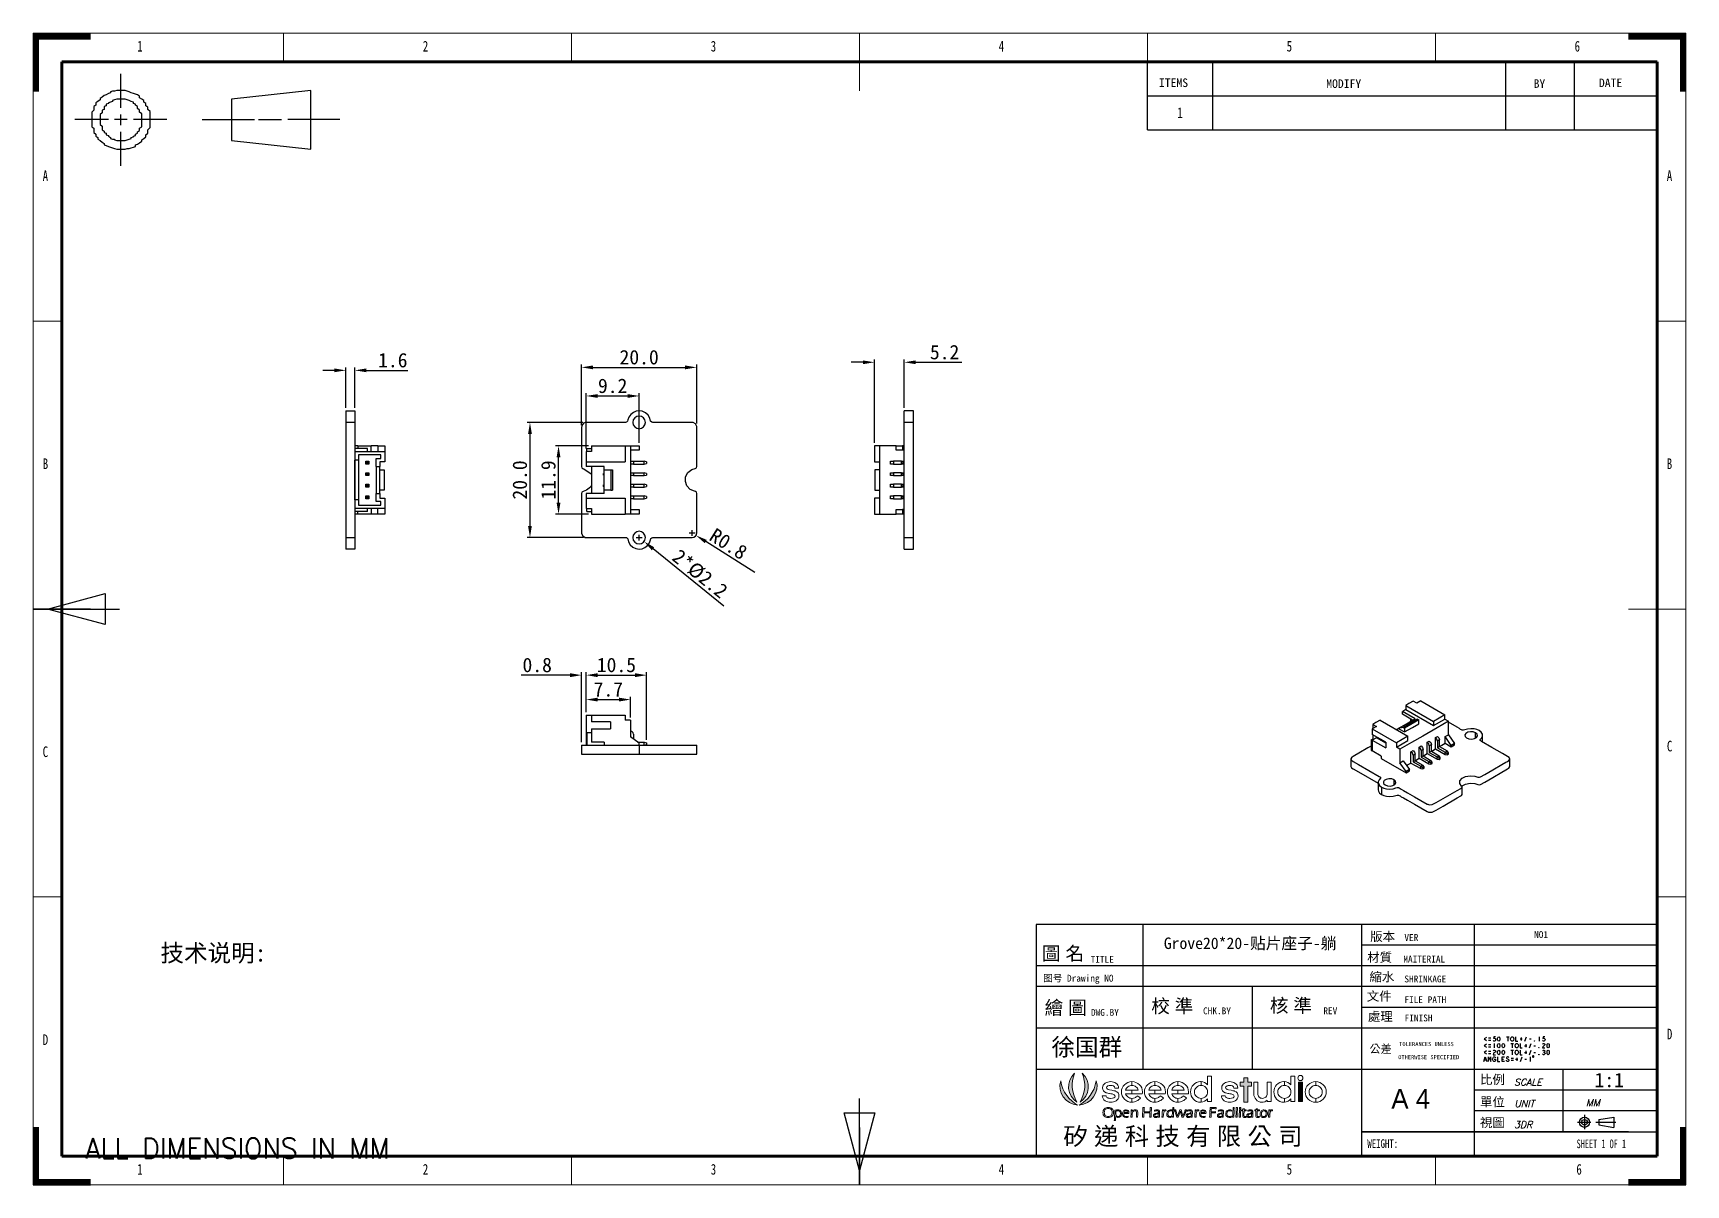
# Model space of a CAD drawing. Extents: x 55 to 342, y 60 to 260.
import ezdxf
from ezdxf.enums import TextEntityAlignment as Align

# ---------------------------------------------------------------- set-up
doc = ezdxf.new("R2010")
doc.units = 0
doc.header["$MEASUREMENT"] = 0
doc.linetypes.add('dashed', pattern=[0])
doc.layers.add('Draw', color=7, linetype='Continuous')
doc.layers.add('frame', color=7, linetype='Continuous')
doc.styles.add('DEFAULT', font='simplex.shx')
doc.styles.add('L', font='PMingLiU.ttf')
doc.styles.add('SLDTEXTSTYLE0', font='TXT', dxfattribs={"width": 0.75})
doc.styles.add('SLDTEXTSTYLE1', font='TXT', dxfattribs={"width": 0.6375})
doc.dimstyles.get("Standard").update_dxf_attribs({"dimtxt": 2.5, "dimasz": 2, "dimexe": 0.5, "dimexo": 0.5, "dimgap": 0.5, "dimtad": 1, "dimdec": 1, "dimzin": 0, "dimdsep": 46, "dimtxsty": 'Standard', "dimcen": 0.5, "dimclrd": 1, "dimclre": 3, "dimclrt": 3, "dimadec": 0, "dimazin": 0, "dimtfac": 1, "dimtdec": 1, "dimtofl": 0, "dimtmove": 0, "dimatfit": 0, "dimfxl": 1, "dimtolj": 1, "dimtzin": 0, "dimarcsym": 0})

msp = doc.modelspace()

# ---------------------------------------------------------------- texts
at = {"color": 3}
for s, p in [('ITEMS', (250.59, 250.22)), ('MODIFY', (279.64, 250.06)), ('BY', (315.65, 250.08)), ('DATE', (326.99, 250.21))]:
    msp.add_text(s, height=1.49, dxfattribs=at).set_placement(p)
at = {"color": 0, "style": 'L'}
for s, height, p in [('版本', 1.583, (289.43, 102.77)), ('繪 圖', 2.364, (234.4, 90.44)), ('比例', 1.583, (308.51, 77.93)), ('單位', 1.583, (308.49, 74.05)), ('視圖', 1.583, (308.49, 70.45))]:
    msp.add_text(s, height=height, dxfattribs=at).set_placement(p, align=Align.MIDDLE)
at = {"color": 3}
msp.add_text('NO1', height=1.188, dxfattribs=at).set_placement((316.95, 103.07), align=Align.MIDDLE)
at = {"color": 0, "style": 'L'}
for s, height, p in [('圖 名', 2.364, (230.28, 98.61)), ('材質', 1.583, (286.75, 98.33)), ('縮水', 1.583, (287.15, 94.93)), ('校 準', 2.364, (249.27, 89.47)), ('核 準', 2.364, (269.86, 89.56)), ('文件', 1.583, (286.69, 91.57)), ('處理', 1.583, (286.88, 88.06)), ('公差', 1.417, (287.15, 82.51)), ('矽 递 科 技 有 限 公 司', 3.0841, (234.01, 66.52))]:
    msp.add_text(s, height=height, dxfattribs=at).set_placement(p)
at = {"color": 0}
for s, height, p in [('VER', 1.188, (293.21, 101.96)), ('TITLE', 1.188, (238.73, 98.16)), ('MAITERIAL', 1.188, (293.03, 98.21)), ('图号 Drawing NO', 1.1883, (230.49, 94.9)), ('SHRINKAGE', 1.188, (293.21, 94.76)), ('FILE PATH', 1.188, (293.21, 91.16)), ('DWG.BY', 1.188, (238.79, 88.96)), ('CHK.BY', 1.188, (258.25, 89.23)), ('REV', 1.188, (279.14, 89.24)), ('FINISH', 1.188, (293.25, 88)), ('TOLERANCES UNLESS ', 0.713, (292.31, 83.7)), ('OTHERWISE SPECIFIED ', 0.713, (292.14, 81.43))]:
    msp.add_text(s, height=height, dxfattribs=at).set_placement(p)
at = {"color": 3, "style": 'L'}
msp.add_text('A 4', height=3.42, dxfattribs=at).set_placement((290.95, 72.85))
at = {"color": 7, "linetype": 'Continuous', "lineweight": 0, "char_height": 1.85, "style": 'SLDTEXTSTYLE0'}
for s, insert, attachment_point in [('1', (73.18, 258.24), 1), ('2', (122.77, 258.24), 1), ('3', (172.77, 258.24), 1), ('4', (222.77, 258.24), 1), ('5', (272.77, 258.24), 1), ('6', (322.77, 258.24), 1), ('A', (56.77, 235.74), 1), ('A', (338.77, 235.74), 1), ('B', (56.77, 185.74), 1), ('B', (338.77, 185.74), 1), ('C', (56.77, 135.74), 1), ('C', (338.79, 136.72), 1), ('D', (338.79, 86.72), 1), ('D', (56.77, 85.74), 1), ('1', (73.18, 63.24), 1), ('2', (122.77, 63.24), 1), ('3', (172.77, 63.24), 1), ('4', (222.77, 63.24), 1), ('5', (272.77, 63.24), 1), ('6', (324.02, 63.24), 3)]:
    msp.add_mtext(s, dxfattribs=dict(at, insert=insert, attachment_point=attachment_point))
at = {"color": 3, "linetype": 'Continuous', "lineweight": 0, "insert": (253.8, 246.69), "char_height": 1.85, "attachment_point": 1, "style": 'SLDTEXTSTYLE0'}
msp.add_mtext('1', dxfattribs=at)
at = {"attachment_point": 1}
for s, insert, char_height, width in [('{\\fSimSun|b0|i0|c134|p2;技术说明:}', (77.22, 101.37), 3, 25.1614), ('{\\fKaiTi|b0|i0|c134|p49;Grove20*20-贴片座子-躺}', (251.44, 102.56), 2, 32.8567), ('{\\fSimSun|b0|i0|c134|p2;徐国群}', (231.93, 85.04), 3, 25.1614), ('{\\fSimSun|b0|i0|c134|p2;1:1}', (326.23, 79.07), 2.5, 6.0795)]:
    msp.add_mtext(s, dxfattribs=dict(at, insert=insert, char_height=char_height, width=width))
at = {"color": 0, "char_height": 1.1898, "width": 4.8782, "attachment_point": 1}
for s, insert in [('{\\Fitalic.shx|c134;SCALE}', (312.27, 78.03)), ('{\\Fitalic.shx|c134;UNIT}', (312.3, 74.31)), ('{\\Fitalic.shx|c134;3DR}', (312.25, 70.65))]:
    msp.add_mtext(s, dxfattribs=dict(at, insert=insert))
at = {"color": 3, "insert": (324.73, 74.49), "char_height": 1.1898, "width": 4.8782, "attachment_point": 1}
msp.add_mtext('{\\Fitalic.shx|c134;MM}', dxfattribs=at)
at = {"color": 18, "linetype": 'Continuous', "lineweight": 5, "insert": (64.18, 64.2), "char_height": 3.5, "attachment_point": 7, "line_spacing_factor": 0.903614, "style": 'DEFAULT'}
msp.add_mtext('\\W00.967;ALL DIMENSIONS IN MM ', dxfattribs=at)
at = {"color": 0, "linetype": 'Continuous', "lineweight": 0, "attachment_point": 1}
for s, insert, char_height, style in [('WEIGHT: ', (286.78, 67.53), 1.499, 'SLDTEXTSTYLE0'), ('SHEET 1 OF 1', (323.12, 67.48), 1.5, 'SLDTEXTSTYLE1')]:
    msp.add_mtext(s, dxfattribs=dict(at, insert=insert, char_height=char_height, style=style))

# ---------------------------------------------------------------- blocks, each defined once
blk = doc.blocks.new('block 4')
at = {"layer": 'Draw', "lineweight": 0}
for points, knots in [([(178.4, 392.9), (178.4, 395.7), (177.1, 397.7), (174.4, 398.7), (174.4, 398.7), (174.5, 398.7), (174.5, 398.7), (174.3, 398.8), (171.9, 399.3), (167.5, 400.1), (165.2, 400.6), (164.1, 401.4), (164.1, 402.6), (164.1, 403.4), (164.7, 404.1), (165.7, 404.6), (166.6, 404.9), (167.6, 405.1), (168.8, 405.1), (170, 405.1), (171.1, 404.9), (172, 404.6), (173, 404.1), (173.6, 403.3), (173.6, 402.1), (173.6, 402.1), (178.1, 402.1), (178.1, 402.1), (178.1, 404.6), (177, 406.6), (175, 407.9), (173.2, 409), (171.1, 409.6), (168.8, 409.6), (166.5, 409.6), (164.5, 409), (162.7, 407.9), (160.6, 406.6), (159.6, 404.8), (159.6, 402.6), (159.6, 399.7), (160.9, 397.7), (163.6, 396.7), (163.8, 396.6), (164.5, 396.5), (165.6, 396.2), (166.8, 396), (168.4, 395.7), (170.6, 395.3), (172.8, 394.8), (173.9, 394), (173.9, 392.9), (173.9, 391.1), (172.2, 390.2), (168.8, 390.2), (168.1, 390.2), (167.5, 390.3), (167, 390.4), (166.4, 390.5), (165.9, 390.6), (165.5, 390.8), (165.5, 390.8), (165.5, 390.8), (165.5, 390.8), (164.3, 391.2), (163.7, 392.1), (163.7, 393.3), (163.7, 393.3), (159.2, 393.3), (159.2, 393.3), (159.2, 390.8), (160.3, 388.8), (162.5, 387.5), (164.4, 386.4), (166.5, 385.8), (168.8, 385.8), (170.1, 385.8), (171.2, 386), (172.2, 386.2), (173.2, 386.5), (174.2, 386.9), (175.1, 387.5), (177.3, 388.8), (178.4, 390.6), (178.4, 392.9)], [0, 0, 0, 0, 1, 1, 1, 2, 2, 2, 3, 3, 3, 4, 4, 4, 5, 5, 5, 6, 6, 6, 7, 7, 7, 8, 8, 8, 9, 9, 9, 10, 10, 10, 11, 11, 11, 12, 12, 12, 13, 13, 13, 14, 14, 14, 15, 15, 15, 16, 16, 16, 17, 17, 17, 18, 18, 18, 19, 19, 19, 20, 20, 20, 21, 21, 21, 22, 22, 22, 23, 23, 23, 24, 24, 24, 25, 25, 25, 26, 26, 26, 27, 27, 27, 28, 28, 28, 28]), ([(193.5, 409.6), (193.5, 409.6), (193.5, 405.1), (193.5, 405.1), (191.7, 405.1), (190.1, 404.6), (188.7, 403.5), (187.5, 402.6), (186.6, 401.4), (186.2, 399.9), (186.2, 399.9), (193.5, 399.9), (193.5, 399.9), (193.5, 399.9), (193.5, 395.5), (193.5, 395.5), (193.5, 395.5), (186.2, 395.5), (186.2, 395.5), (186.6, 394), (187.5, 392.8), (188.7, 391.9), (190.1, 390.8), (191.7, 390.2), (193.5, 390.2), (193.5, 390.2), (193.5, 385.8), (193.5, 385.8), (190.1, 385.8), (187.3, 387), (184.9, 389.3), (182.5, 391.7), (181.3, 394.4), (181.3, 397.7), (181.3, 400.9), (182.5, 403.7), (184.9, 406.1), (187.3, 408.4), (190.1, 409.6), (193.5, 409.6), (193.5, 409.6), (193.5, 409.6), (193.5, 409.6)], [0, 0, 0, 0, 1, 1, 1, 2, 2, 2, 3, 3, 3, 4, 4, 4, 5, 5, 5, 6, 6, 6, 7, 7, 7, 8, 8, 8, 9, 9, 9, 10, 10, 10, 11, 11, 11, 12, 12, 12, 13, 13, 13, 14, 14, 14, 14]), ([(205.7, 397.7), (205.7, 401), (204.5, 403.8), (202.1, 406.1), (199.7, 408.4), (196.8, 409.6), (193.5, 409.6), (193.5, 409.6), (193.5, 409.6), (193.5, 409.6), (193.5, 409.6), (193.5, 405.1), (193.5, 405.1), (193.5, 405.1), (193.5, 405.1), (193.5, 405.1), (195.3, 405.1), (196.9, 404.6), (198.2, 403.5), (199.4, 402.6), (200.3, 401.4), (200.8, 399.9), (200.8, 399.9), (193.5, 399.9), (193.5, 399.9), (193.5, 399.9), (193.5, 395.5), (193.5, 395.5), (193.5, 395.5), (205.5, 395.5), (205.5, 395.5), (205.5, 395.9), (205.6, 396.4), (205.6, 396.7), (205.7, 397.1), (205.7, 397.4), (205.7, 397.7), (205.7, 397.7), (205.7, 397.7), (205.7, 397.7)], [0, 0, 0, 0, 1, 1, 1, 2, 2, 2, 3, 3, 3, 4, 4, 4, 5, 5, 5, 6, 6, 6, 7, 7, 7, 8, 8, 8, 9, 9, 9, 10, 10, 10, 11, 11, 11, 12, 12, 12, 13, 13, 13, 13]), ([(220.2, 409.6), (220.2, 409.6), (220.2, 405.1), (220.2, 405.1), (218.4, 405.1), (216.8, 404.6), (215.4, 403.5), (214.2, 402.6), (213.3, 401.4), (212.9, 399.9), (212.9, 399.9), (220.2, 399.9), (220.2, 399.9), (220.2, 399.9), (220.2, 395.5), (220.2, 395.5), (220.2, 395.5), (212.9, 395.5), (212.9, 395.5), (213.3, 394), (214.2, 392.8), (215.4, 391.9), (216.8, 390.8), (218.4, 390.2), (220.2, 390.2), (220.2, 390.2), (220.2, 385.8), (220.2, 385.8), (216.8, 385.8), (214, 387), (211.6, 389.3), (209.2, 391.7), (208, 394.4), (208, 397.7), (208, 400.9), (209.2, 403.7), (211.6, 406.1), (214, 408.4), (216.8, 409.6), (220.2, 409.6), (220.2, 409.6), (220.2, 409.6), (220.2, 409.6)], [0, 0, 0, 0, 1, 1, 1, 2, 2, 2, 3, 3, 3, 4, 4, 4, 5, 5, 5, 6, 6, 6, 7, 7, 7, 8, 8, 8, 9, 9, 9, 10, 10, 10, 11, 11, 11, 12, 12, 12, 13, 13, 13, 14, 14, 14, 14]), ([(232.4, 397.7), (232.4, 401), (231.1, 403.8), (228.7, 406.1), (226.4, 408.4), (223.5, 409.6), (220.2, 409.6), (220.2, 409.6), (220.2, 409.6), (220.2, 409.6), (220.2, 409.6), (220.2, 405.1), (220.2, 405.1), (220.2, 405.1), (220.2, 405.1), (220.2, 405.1), (222, 405.1), (223.5, 404.6), (224.9, 403.5), (226.1, 402.6), (226.9, 401.4), (227.4, 399.9), (227.4, 399.9), (220.2, 399.9), (220.2, 399.9), (220.2, 399.9), (220.2, 395.5), (220.2, 395.5), (220.2, 395.5), (232.1, 395.5), (232.1, 395.5), (232.2, 395.9), (232.3, 396.4), (232.3, 396.7), (232.3, 397.1), (232.4, 397.4), (232.4, 397.7), (232.4, 397.7), (232.4, 397.7), (232.4, 397.7)], [0, 0, 0, 0, 1, 1, 1, 2, 2, 2, 3, 3, 3, 4, 4, 4, 5, 5, 5, 6, 6, 6, 7, 7, 7, 8, 8, 8, 9, 9, 9, 10, 10, 10, 11, 11, 11, 12, 12, 12, 13, 13, 13, 13]), ([(246.8, 409.6), (246.8, 409.6), (246.8, 405.1), (246.8, 405.1), (245.1, 405.1), (243.5, 404.6), (242.1, 403.5), (240.8, 402.6), (240, 401.4), (239.6, 399.9), (239.6, 399.9), (246.8, 399.9), (246.8, 399.9), (246.8, 399.9), (246.8, 395.5), (246.8, 395.5), (246.8, 395.5), (239.6, 395.5), (239.6, 395.5), (240, 394), (240.8, 392.8), (242.1, 391.9), (243.5, 390.8), (245.1, 390.2), (246.8, 390.2), (246.8, 390.2), (246.8, 385.8), (246.8, 385.8), (243.5, 385.8), (240.6, 387), (238.3, 389.3), (235.8, 391.7), (234.6, 394.4), (234.6, 397.7), (234.6, 400.9), (235.8, 403.7), (238.3, 406.1), (240.6, 408.4), (243.5, 409.6), (246.8, 409.6), (246.8, 409.6), (246.8, 409.6), (246.8, 409.6)], [0, 0, 0, 0, 1, 1, 1, 2, 2, 2, 3, 3, 3, 4, 4, 4, 5, 5, 5, 6, 6, 6, 7, 7, 7, 8, 8, 8, 9, 9, 9, 10, 10, 10, 11, 11, 11, 12, 12, 12, 13, 13, 13, 14, 14, 14, 14]), ([(259, 397.7), (259, 401), (257.8, 403.8), (255.4, 406.1), (253, 408.4), (250.2, 409.6), (246.9, 409.6), (246.8, 409.6), (246.8, 409.6), (246.8, 409.6), (246.8, 409.6), (246.8, 405.1), (246.8, 405.1), (246.8, 405.1), (246.8, 405.1), (246.9, 405.1), (248.6, 405.1), (250.2, 404.6), (251.6, 403.5), (252.8, 402.6), (253.6, 401.4), (254.1, 399.9), (254.1, 399.9), (246.8, 399.9), (246.8, 399.9), (246.8, 399.9), (246.8, 395.5), (246.8, 395.5), (246.8, 395.5), (258.8, 395.5), (258.8, 395.5), (258.9, 395.9), (258.9, 396.4), (259, 396.7), (259, 397.1), (259, 397.4), (259, 397.7), (259, 397.7), (259, 397.7), (259, 397.7)], [0, 0, 0, 0, 1, 1, 1, 2, 2, 2, 3, 3, 3, 4, 4, 4, 5, 5, 5, 6, 6, 6, 7, 7, 7, 8, 8, 8, 9, 9, 9, 10, 10, 10, 11, 11, 11, 12, 12, 12, 13, 13, 13, 13]), ([(273.5, 409.6), (273.5, 409.6), (273.5, 405.1), (273.5, 405.1), (271.3, 405.1), (269.5, 404.4), (268.1, 403), (266.6, 401.5), (265.9, 399.8), (265.9, 397.7), (265.9, 395.6), (266.6, 393.8), (268.1, 392.4), (269.5, 391), (271.3, 390.2), (273.5, 390.2), (273.5, 390.2), (273.5, 385.8), (273.5, 385.8), (273.3, 385.8), (273, 385.8), (272.8, 385.8), (269.5, 385.8), (266.8, 387), (264.6, 389.4), (262.4, 391.7), (261.3, 394.5), (261.3, 397.7), (261.3, 400.9), (262.4, 403.7), (264.6, 406), (266.8, 408.4), (269.5, 409.6), (272.8, 409.6), (273, 409.6), (273.3, 409.6), (273.5, 409.6), (273.5, 409.6), (273.5, 409.6), (273.5, 409.6)], [0, 0, 0, 0, 1, 1, 1, 2, 2, 2, 3, 3, 3, 4, 4, 4, 5, 5, 5, 6, 6, 6, 7, 7, 7, 8, 8, 8, 9, 9, 9, 10, 10, 10, 11, 11, 11, 12, 12, 12, 13, 13, 13, 13]), ([(285.7, 386.5), (285.7, 386.5), (285.7, 416), (285.7, 416), (285.7, 416), (281.1, 416), (281.1, 416), (281.1, 416), (281.1, 405.8), (281.1, 405.8), (279.1, 408.2), (276.5, 409.4), (273.5, 409.6), (273.5, 409.6), (273.5, 405.1), (273.5, 405.1), (273.5, 405.1), (273.5, 405.1), (273.5, 405.1), (275.6, 405.1), (277.4, 404.4), (278.9, 403), (280.4, 401.5), (281.1, 399.7), (281.1, 397.7), (281.1, 395.6), (280.4, 393.9), (278.9, 392.4), (277.4, 391), (275.6, 390.2), (273.5, 390.2), (273.5, 390.2), (273.5, 390.2), (273.5, 390.2), (273.5, 390.2), (273.5, 385.8), (273.5, 385.8), (276.5, 386), (279.1, 387.3), (281.1, 389.6), (281.1, 389.6), (281.1, 386.5), (281.1, 386.5), (281.1, 386.5), (285.7, 386.5), (285.7, 386.5), (285.7, 386.5), (285.7, 386.5), (285.7, 386.5)], [0, 0, 0, 0, 1, 1, 1, 2, 2, 2, 3, 3, 3, 4, 4, 4, 5, 5, 5, 6, 6, 6, 7, 7, 7, 8, 8, 8, 9, 9, 9, 10, 10, 10, 11, 11, 11, 12, 12, 12, 13, 13, 13, 14, 14, 14, 15, 15, 15, 16, 16, 16, 16]), ([(193.5, 385.8), (193.5, 385.8), (193.5, 385.8), (193.5, 385.8), (193.5, 385.8), (193.5, 385.8), (193.5, 385.8), (195.4, 385.8), (197.2, 386.3), (199, 387.2), (200.7, 388), (202.2, 389.3), (203.5, 390.9), (203.5, 390.9), (199.6, 393.3), (199.6, 393.3), (198.8, 392.3), (197.9, 391.5), (196.8, 391), (195.8, 390.5), (194.7, 390.2), (193.5, 390.2), (193.5, 390.2), (193.5, 390.2), (193.5, 390.2), (193.5, 390.2), (193.5, 385.8), (193.5, 385.8), (193.5, 385.8), (193.5, 385.8), (193.5, 385.8)], [0, 0, 0, 0, 1, 1, 1, 2, 2, 2, 3, 3, 3, 4, 4, 4, 5, 5, 5, 6, 6, 6, 7, 7, 7, 8, 8, 8, 9, 9, 9, 10, 10, 10, 10]), ([(220.2, 385.8), (220.2, 385.8), (220.2, 385.8), (220.2, 385.8), (220.2, 385.8), (220.2, 385.8), (220.2, 385.8), (222.1, 385.8), (223.9, 386.3), (225.6, 387.2), (227.4, 388), (228.9, 389.3), (230.2, 390.9), (230.2, 390.9), (226.3, 393.3), (226.3, 393.3), (225.5, 392.3), (224.5, 391.5), (223.5, 391), (222.4, 390.5), (221.3, 390.2), (220.2, 390.2), (220.2, 390.2), (220.2, 390.2), (220.2, 390.2), (220.2, 390.2), (220.2, 385.8), (220.2, 385.8), (220.2, 385.8), (220.2, 385.8), (220.2, 385.8)], [0, 0, 0, 0, 1, 1, 1, 2, 2, 2, 3, 3, 3, 4, 4, 4, 5, 5, 5, 6, 6, 6, 7, 7, 7, 8, 8, 8, 9, 9, 9, 10, 10, 10, 10]), ([(246.8, 385.8), (246.8, 385.8), (246.8, 385.8), (246.8, 385.8), (246.8, 385.8), (246.8, 385.8), (246.9, 385.8), (248.7, 385.8), (250.6, 386.3), (252.3, 387.2), (254.1, 388), (255.6, 389.3), (256.8, 390.9), (256.8, 390.9), (252.9, 393.3), (252.9, 393.3), (252.1, 392.3), (251.2, 391.5), (250.2, 391), (249.1, 390.5), (248, 390.2), (246.9, 390.2), (246.8, 390.2), (246.8, 390.2), (246.8, 390.2), (246.8, 390.2), (246.8, 385.8), (246.8, 385.8), (246.8, 385.8), (246.8, 385.8), (246.8, 385.8)], [0, 0, 0, 0, 1, 1, 1, 2, 2, 2, 3, 3, 3, 4, 4, 4, 5, 5, 5, 6, 6, 6, 7, 7, 7, 8, 8, 8, 9, 9, 9, 10, 10, 10, 10])]:
    blk.add_open_spline(points, degree=3, knots=knots, dxfattribs=at)
blk = doc.blocks.new('block 5')
at = {"layer": 'Draw'}
h = blk.add_hatch(color=252, dxfattribs=at)
h.dxf.hatch_style = 2
h.paths.add_polyline_path([(332.1, 404.4), (332.1, 408.9), (327.7, 408.9), (327.7, 413.9), (323.2, 413.9), (323.2, 408.9), (318.8, 408.9), (318.8, 404.4), (323.2, 404.4), (323.2, 385.9), (327.7, 385.9), (327.7, 404.4)])
h = blk.add_hatch(color=252, dxfattribs=at)
h.dxf.hatch_style = 2
h.paths.add_polyline_path([(390.8, 386.5), (390.8, 408.9), (386.3, 408.9), (386.3, 386.5)])
at = {"layer": 'Draw', "lineweight": 0}
for points in [[(332.1, 404.4), (332.1, 408.9), (327.7, 408.9), (327.7, 413.9), (323.2, 413.9), (323.2, 408.9), (318.8, 408.9), (318.8, 404.4), (323.2, 404.4), (323.2, 385.9), (327.7, 385.9), (327.7, 404.4), (332.1, 404.4)], [(390.8, 386.5), (390.8, 408.9), (386.3, 408.9), (386.3, 386.5), (390.8, 386.5)]]:
    blk.add_lwpolyline(points, dxfattribs=at)
for points, knots in [([(316.3, 392.9), (316.3, 395.7), (314.9, 397.7), (312.3, 398.7), (312.3, 398.7), (312.3, 398.7), (312.3, 398.7), (312.1, 398.8), (309.8, 399.3), (305.3, 400.1), (303.1, 400.6), (302, 401.4), (302, 402.6), (302, 403.4), (302.5, 404.1), (303.6, 404.6), (304.5, 404.9), (305.5, 405.1), (306.7, 405.1), (307.9, 405.1), (308.9, 404.9), (309.8, 404.6), (310.9, 404.1), (311.4, 403.3), (311.4, 402.1), (311.4, 402.1), (315.9, 402.1), (315.9, 402.1), (315.9, 404.6), (314.9, 406.6), (312.8, 407.9), (311, 409), (309, 409.6), (306.7, 409.6), (304.4, 409.6), (302.3, 409), (300.5, 407.9), (298.5, 406.6), (297.4, 404.8), (297.4, 402.6), (297.4, 399.7), (298.8, 397.7), (301.4, 396.7), (301.6, 396.6), (302.3, 396.5), (303.5, 396.2), (304.6, 396), (306.3, 395.7), (308.4, 395.3), (310.6, 394.8), (311.8, 394), (311.8, 392.9), (311.8, 391.1), (310.1, 390.2), (306.7, 390.2), (306, 390.2), (305.4, 390.3), (304.8, 390.4), (304.3, 390.5), (303.8, 390.6), (303.3, 390.8), (303.3, 390.8), (303.4, 390.8), (303.4, 390.8), (302.2, 391.2), (301.6, 392.1), (301.6, 393.3), (301.6, 393.3), (297.1, 393.3), (297.1, 393.3), (297.1, 390.8), (298.2, 388.8), (300.4, 387.5), (302.3, 386.4), (304.4, 385.8), (306.7, 385.8), (307.9, 385.8), (309, 386), (310.1, 386.2), (311.1, 386.5), (312.1, 386.9), (313, 387.5), (315.2, 388.8), (316.3, 390.6), (316.3, 392.9)], [0, 0, 0, 0, 1, 1, 1, 2, 2, 2, 3, 3, 3, 4, 4, 4, 5, 5, 5, 6, 6, 6, 7, 7, 7, 8, 8, 8, 9, 9, 9, 10, 10, 10, 11, 11, 11, 12, 12, 12, 13, 13, 13, 14, 14, 14, 15, 15, 15, 16, 16, 16, 17, 17, 17, 18, 18, 18, 19, 19, 19, 20, 20, 20, 21, 21, 21, 22, 22, 22, 23, 23, 23, 24, 24, 24, 25, 25, 25, 26, 26, 26, 27, 27, 27, 28, 28, 28, 28]), ([(354.6, 386.5), (354.6, 386.5), (354.6, 408.9), (354.6, 408.9), (354.6, 408.9), (350, 408.9), (350, 408.9), (350, 408.9), (350, 395.6), (350, 395.6), (350, 394.1), (349.5, 392.9), (348.5, 391.8), (348, 391.3), (347.4, 390.9), (346.7, 390.7), (346.1, 390.4), (345.4, 390.2), (344.6, 390.2), (343.1, 390.2), (341.8, 390.8), (340.8, 391.8), (339.7, 392.9), (339.1, 394.1), (339.1, 395.6), (339.1, 395.6), (339.1, 408.9), (339.1, 408.9), (339.1, 408.9), (334.6, 408.9), (334.6, 408.9), (334.6, 408.9), (334.6, 395.6), (334.6, 395.6), (334.6, 393), (335.5, 390.7), (337.2, 388.8), (339, 386.8), (341.2, 385.8), (343.9, 385.8), (346.2, 385.8), (348.3, 386.6), (350, 388.3), (350, 388.3), (350, 386.5), (350, 386.5), (350, 386.5), (354.6, 386.5), (354.6, 386.5)], [0, 0, 0, 0, 1, 1, 1, 2, 2, 2, 3, 3, 3, 4, 4, 4, 5, 5, 5, 6, 6, 6, 7, 7, 7, 8, 8, 8, 9, 9, 9, 10, 10, 10, 11, 11, 11, 12, 12, 12, 13, 13, 13, 14, 14, 14, 15, 15, 15, 16, 16, 16, 16]), ([(370, 409.6), (370, 409.6), (370, 405.1), (370, 405.1), (367.8, 405.1), (366, 404.4), (364.6, 403), (363.1, 401.5), (362.3, 399.8), (362.3, 397.7), (362.3, 395.6), (363.1, 393.8), (364.6, 392.4), (366, 391), (367.8, 390.2), (370, 390.2), (370, 390.2), (370, 385.8), (370, 385.8), (369.7, 385.8), (369.5, 385.8), (369.3, 385.8), (366, 385.8), (363.2, 387), (361, 389.4), (358.9, 391.7), (357.8, 394.5), (357.8, 397.7), (357.8, 400.9), (358.9, 403.7), (361, 406), (363.2, 408.4), (366, 409.6), (369.3, 409.6), (369.5, 409.6), (369.7, 409.6), (370, 409.6), (370, 409.6), (370, 409.6), (370, 409.6)], [0, 0, 0, 0, 1, 1, 1, 2, 2, 2, 3, 3, 3, 4, 4, 4, 5, 5, 5, 6, 6, 6, 7, 7, 7, 8, 8, 8, 9, 9, 9, 10, 10, 10, 11, 11, 11, 12, 12, 12, 13, 13, 13, 13]), ([(382.2, 386.5), (382.2, 386.5), (382.2, 416), (382.2, 416), (382.2, 416), (377.6, 416), (377.6, 416), (377.6, 416), (377.6, 405.8), (377.6, 405.8), (375.5, 408.2), (373, 409.4), (370, 409.6), (370, 409.6), (370, 405.1), (370, 405.1), (370, 405.1), (370, 405.1), (370, 405.1), (372.1, 405.1), (373.9, 404.4), (375.4, 403), (376.9, 401.5), (377.6, 399.7), (377.6, 397.7), (377.6, 395.6), (376.9, 393.9), (375.4, 392.4), (373.9, 391), (372.1, 390.2), (370, 390.2), (370, 390.2), (370, 390.2), (370, 390.2), (370, 390.2), (370, 385.8), (370, 385.8), (373, 386), (375.6, 387.3), (377.6, 389.6), (377.6, 389.6), (377.6, 386.5), (377.6, 386.5), (377.6, 386.5), (382.2, 386.5), (382.2, 386.5), (382.2, 386.5), (382.2, 386.5), (382.2, 386.5)], [0, 0, 0, 0, 1, 1, 1, 2, 2, 2, 3, 3, 3, 4, 4, 4, 5, 5, 5, 6, 6, 6, 7, 7, 7, 8, 8, 8, 9, 9, 9, 10, 10, 10, 11, 11, 11, 12, 12, 12, 13, 13, 13, 14, 14, 14, 15, 15, 15, 16, 16, 16, 16]), ([(391.5, 413.8), (391.5, 414.6), (391.3, 415.3), (390.7, 415.9), (390.1, 416.5), (389.4, 416.7), (388.5, 416.7), (387.7, 416.7), (387, 416.5), (386.4, 415.9), (385.8, 415.3), (385.6, 414.6), (385.6, 413.8), (385.6, 413), (385.8, 412.3), (386.4, 411.7), (387, 411.1), (387.7, 410.9), (388.5, 410.9), (389.4, 410.9), (390.1, 411.1), (390.7, 411.7), (391.3, 412.3), (391.5, 413), (391.5, 413.8)], [0, 0, 0, 0, 1, 1, 1, 2, 2, 2, 3, 3, 3, 4, 4, 4, 5, 5, 5, 6, 6, 6, 7, 7, 7, 8, 8, 8, 8]), ([(406.2, 409.6), (406.2, 409.6), (406.2, 405.1), (406.2, 405.1), (404.1, 405.1), (402.3, 404.4), (400.8, 403), (399.3, 401.5), (398.6, 399.8), (398.6, 397.7), (398.6, 395.6), (399.3, 393.8), (400.8, 392.4), (402.3, 391), (404.1, 390.2), (406.2, 390.2), (406.2, 390.2), (406.2, 385.8), (406.2, 385.8), (402.9, 385.8), (400, 387), (397.6, 389.3), (395.2, 391.7), (394, 394.4), (394, 397.7), (394, 400.9), (395.2, 403.7), (397.6, 406.1), (400, 408.4), (402.9, 409.6), (406.2, 409.6), (406.2, 409.6), (406.2, 409.6), (406.2, 409.6)], [0, 0, 0, 0, 1, 1, 1, 2, 2, 2, 3, 3, 3, 4, 4, 4, 5, 5, 5, 6, 6, 6, 7, 7, 7, 8, 8, 8, 9, 9, 9, 10, 10, 10, 11, 11, 11, 11]), ([(418.4, 397.7), (418.4, 401), (417.2, 403.8), (414.8, 406.1), (412.4, 408.4), (409.6, 409.6), (406.2, 409.6), (406.2, 409.6), (406.2, 409.6), (406.2, 409.6), (406.2, 409.6), (406.2, 405.1), (406.2, 405.1), (406.2, 405.1), (406.2, 405.1), (406.2, 405.1), (408.3, 405.1), (410.1, 404.4), (411.6, 403), (413.1, 401.5), (413.9, 399.7), (413.9, 397.7), (413.9, 395.6), (413.1, 393.9), (411.6, 392.4), (410.1, 391), (408.3, 390.2), (406.2, 390.2), (406.2, 390.2), (406.2, 390.2), (406.2, 390.2), (406.2, 390.2), (406.2, 385.8), (406.2, 385.8), (406.2, 385.8), (406.2, 385.8), (406.2, 385.8), (409.6, 385.8), (412.4, 387), (414.8, 389.3), (417.2, 391.6), (418.4, 394.4), (418.4, 397.7), (418.4, 397.7), (418.4, 397.7), (418.4, 397.7)], [0, 0, 0, 0, 1, 1, 1, 2, 2, 2, 3, 3, 3, 4, 4, 4, 5, 5, 5, 6, 6, 6, 7, 7, 7, 8, 8, 8, 9, 9, 9, 10, 10, 10, 11, 11, 11, 12, 12, 12, 13, 13, 13, 14, 14, 14, 15, 15, 15, 15])]:
    blk.add_open_spline(points, degree=3, knots=knots, dxfattribs=at)
blk = doc.blocks.new('block 3')
at = {"layer": 'Draw'}
for name in ['block 4', 'block 5']:
    blk.add_blockref(name, (0, 0), dxfattribs=at)
blk = doc.blocks.new('block 6')
at = {"layer": 'Draw', "lineweight": 0}
for points in [[(310.5, 378.1), (310.5, 378.1), (310.5, 379.6), (312, 379.6), (312, 378.1), (310.5, 378.1)], [(318.1, 378.1), (318.1, 378.1), (318.1, 379.6), (319.6, 379.6), (319.6, 378.1), (318.1, 378.1)]]:
    blk.add_lwpolyline(points, dxfattribs=at)
for points, knots in [([(165.8, 368), (164, 368), (162.5, 368.5), (161.5, 369.5), (160.5, 370.5), (159.9, 371.9), (159.9, 373.7), (159.9, 375.6), (160.5, 377.1), (161.6, 378.2), (162.7, 379.3), (164.3, 379.8), (166.3, 379.8), (168.1, 379.8), (169.6, 379.3), (170.6, 378.3), (171.7, 377.3), (172.2, 375.9), (172.2, 374.1), (172.2, 372.2), (171.6, 370.7), (170.5, 369.6), (169.4, 368.6), (167.8, 368), (165.8, 368), (165.8, 368), (165.8, 368), (165.8, 368)], [0, 0, 0, 0, 1, 1, 1, 2, 2, 2, 3, 3, 3, 4, 4, 4, 5, 5, 5, 6, 6, 6, 7, 7, 7, 8, 8, 8, 9, 9, 9, 9]), ([(161.5, 373.7), (161.5, 373.7), (161.5, 373.7), (161.5, 373.7), (161.5, 372.2), (161.9, 371.1), (162.7, 370.4), (163.5, 369.6), (164.6, 369.2), (166.1, 369.2), (167.5, 369.2), (168.7, 369.7), (169.4, 370.5), (170.2, 371.4), (170.6, 372.6), (170.6, 374.2), (170.6, 375.6), (170.2, 376.7), (169.4, 377.5), (168.7, 378.2), (167.5, 378.6), (166.1, 378.6), (164.6, 378.6), (163.4, 378.2), (162.7, 377.3), (161.9, 376.5), (161.5, 375.3), (161.5, 373.7)], [0, 0, 0, 0, 1, 1, 1, 2, 2, 2, 3, 3, 3, 4, 4, 4, 5, 5, 5, 6, 6, 6, 7, 7, 7, 8, 8, 8, 9, 9, 9, 9]), ([(173, 364.7), (173.2, 365.8), (173.3, 367.3), (173.4, 369.2), (173.5, 371.1), (173.6, 373.5), (173.7, 376.4), (174.3, 376.6), (174.9, 376.8), (175.5, 376.9), (176.1, 377), (176.6, 377), (177.2, 377), (178.6, 377), (179.7, 376.7), (180.4, 375.9), (181.1, 375.2), (181.5, 374.2), (181.5, 372.8), (181.5, 371.3), (181.1, 370.2), (180.4, 369.3), (179.7, 368.5), (178.7, 368), (177.5, 368), (176.9, 368), (176.4, 368.1), (176, 368.4), (175.5, 368.6), (175.1, 369), (174.7, 369.6), (174.7, 369.6), (174.6, 367.1), (174.6, 367.1), (174.6, 367.1), (174.6, 366.9), (174.6, 366.7), (174.6, 366), (174.6, 365.3), (174.6, 364.7), (174.6, 364.7), (173, 364.7), (173, 364.7), (173, 364.7), (173, 364.7), (173, 364.7)], [0, 0, 0, 0, 1, 1, 1, 2, 2, 2, 3, 3, 3, 4, 4, 4, 5, 5, 5, 6, 6, 6, 7, 7, 7, 8, 8, 8, 9, 9, 9, 10, 10, 10, 11, 11, 11, 12, 12, 12, 13, 13, 13, 14, 14, 14, 15, 15, 15, 15]), ([(175.1, 375.6), (175.1, 375.6), (175.1, 375.6), (175.1, 375.6), (175, 375.2), (175, 374.7), (174.9, 374.2), (174.9, 373.7), (174.9, 373.1), (174.9, 372.5), (174.9, 371.4), (175.1, 370.5), (175.5, 370), (175.9, 369.5), (176.5, 369.2), (177.4, 369.2), (178.3, 369.2), (178.9, 369.5), (179.4, 370.1), (179.9, 370.7), (180.1, 371.6), (180.1, 372.8), (180.1, 373.8), (179.9, 374.6), (179.4, 375.2), (178.9, 375.7), (178.1, 375.9), (177.2, 375.9), (176.8, 375.9), (176.4, 375.9), (176.1, 375.8), (175.7, 375.8), (175.4, 375.7), (175.1, 375.6)], [0, 0, 0, 0, 1, 1, 1, 2, 2, 2, 3, 3, 3, 4, 4, 4, 5, 5, 5, 6, 6, 6, 7, 7, 7, 8, 8, 8, 9, 9, 9, 10, 10, 10, 11, 11, 11, 11]), ([(184, 372.8), (184, 372.8), (184, 372.7), (184, 372.6), (184, 372.4), (184, 372.2), (184, 372.1), (184, 371.1), (184.2, 370.4), (184.7, 369.9), (185.1, 369.4), (185.8, 369.1), (186.7, 369.1), (187, 369.1), (187.4, 369.2), (187.7, 369.2), (188.1, 369.3), (188.5, 369.5), (189.2, 369.7), (189.2, 369.7), (189, 368.4), (189, 368.4), (188.5, 368.3), (188, 368.2), (187.6, 368.1), (187.2, 368.1), (186.9, 368), (186.6, 368), (185.4, 368), (184.4, 368.4), (183.7, 369.2), (183, 369.9), (182.6, 370.9), (182.6, 372.3), (182.6, 373.7), (183, 374.9), (183.8, 375.7), (184.5, 376.6), (185.5, 377), (186.8, 377), (187.9, 377), (188.7, 376.7), (189.3, 376.1), (189.8, 375.5), (190.1, 374.7), (190.1, 373.6), (190.1, 373.5), (190.1, 373.4), (190.1, 373.2), (190.1, 373), (190.1, 372.9), (190.1, 372.8), (190.1, 372.8), (184, 372.8), (184, 372.8), (184, 372.8), (184, 372.8), (184, 372.8)], [0, 0, 0, 0, 1, 1, 1, 2, 2, 2, 3, 3, 3, 4, 4, 4, 5, 5, 5, 6, 6, 6, 7, 7, 7, 8, 8, 8, 9, 9, 9, 10, 10, 10, 11, 11, 11, 12, 12, 12, 13, 13, 13, 14, 14, 14, 15, 15, 15, 16, 16, 16, 17, 17, 17, 18, 18, 18, 19, 19, 19, 19]), ([(184.2, 373.9), (184.2, 373.9), (184.2, 373.9), (184.2, 373.9), (184.2, 373.9), (188.7, 373.9), (188.7, 373.9), (188.7, 374.6), (188.5, 375), (188.1, 375.4), (187.8, 375.7), (187.3, 375.8), (186.6, 375.8), (186, 375.8), (185.5, 375.7), (185, 375.3), (184.6, 375), (184.3, 374.5), (184.2, 373.9)], [0, 0, 0, 0, 1, 1, 1, 2, 2, 2, 3, 3, 3, 4, 4, 4, 5, 5, 5, 6, 6, 6, 6]), ([(198.6, 368.3), (198.7, 369.3), (198.8, 370.3), (198.8, 371.2), (198.9, 372.1), (198.9, 373), (198.9, 373.6), (198.9, 374.5), (198.7, 375.1), (198.5, 375.4), (198.2, 375.8), (197.7, 375.9), (196.9, 375.9), (195.7, 375.9), (194.9, 375.5), (194.4, 374.5), (193.9, 373.6), (193.7, 371.8), (193.7, 368.9), (193.7, 368.9), (193.7, 368.3), (193.7, 368.3), (193.7, 368.3), (192.2, 368.3), (192.2, 368.3), (192.3, 369.6), (192.4, 371), (192.5, 372.4), (192.6, 373.8), (192.6, 375.3), (192.6, 376.8), (192.6, 376.8), (193.9, 376.8), (193.9, 376.8), (193.9, 376.8), (193.9, 375.4), (193.9, 375.4), (194.3, 376), (194.8, 376.4), (195.3, 376.6), (195.9, 376.9), (196.5, 377), (197.2, 377), (198.3, 377), (199, 376.8), (199.5, 376.4), (200, 375.9), (200.3, 375.2), (200.3, 374.3), (200.3, 374.2), (200.2, 373.5), (200.2, 372.4), (200.2, 371.2), (200.1, 370.2), (200.1, 369.2), (200.1, 369.2), (200.1, 368.3), (200.1, 368.3), (200.1, 368.3), (198.6, 368.3), (198.6, 368.3)], [0, 0, 0, 0, 1, 1, 1, 2, 2, 2, 3, 3, 3, 4, 4, 4, 5, 5, 5, 6, 6, 6, 7, 7, 7, 8, 8, 8, 9, 9, 9, 10, 10, 10, 11, 11, 11, 12, 12, 12, 13, 13, 13, 14, 14, 14, 15, 15, 15, 16, 16, 16, 17, 17, 17, 18, 18, 18, 19, 19, 19, 20, 20, 20, 20]), ([(207.3, 368.3), (207.3, 368.3), (205.6, 368.3), (205.6, 368.3), (205.7, 369.7), (205.9, 371.3), (205.9, 373.3), (206, 375.2), (206.1, 377.3), (206.1, 379.6), (206.1, 379.6), (207.9, 379.6), (207.9, 379.6), (207.8, 379.2), (207.8, 378.8), (207.7, 378.5), (207.7, 378.1), (207.7, 377.7), (207.7, 377.2), (207.7, 377.2), (207.5, 374.7), (207.5, 374.7), (208, 374.7), (208.4, 374.7), (208.9, 374.7), (209.4, 374.7), (210.1, 374.7), (210.9, 374.7), (211.6, 374.7), (212.2, 374.7), (212.7, 374.7), (213.3, 374.7), (213.8, 374.7), (214.4, 374.7), (214.4, 374.7), (214.5, 376.7), (214.5, 376.7), (214.5, 377), (214.5, 377.3), (214.5, 377.5), (214.6, 377.8), (214.6, 378.2), (214.6, 378.6), (214.6, 378.6), (214.6, 379.6), (214.6, 379.6), (214.6, 379.6), (216.2, 379.6), (216.2, 379.6), (216.1, 377.6), (215.9, 375.8), (215.8, 374), (215.7, 372.2), (215.7, 370.6), (215.7, 369), (215.7, 369), (215.7, 368.3), (215.7, 368.3), (215.7, 368.3), (214, 368.3), (214, 368.3), (214, 368.8), (214.1, 369.2), (214.1, 369.6), (214.1, 370), (214.2, 370.4), (214.2, 370.6), (214.2, 370.6), (214.3, 373.5), (214.3, 373.5), (213.6, 373.5), (213, 373.5), (212.4, 373.5), (211.8, 373.5), (211.3, 373.5), (210.9, 373.5), (210.5, 373.5), (210, 373.5), (209.4, 373.5), (208.8, 373.5), (208.2, 373.5), (207.5, 373.5), (207.5, 373.5), (207.4, 371.9), (207.4, 371.9), (207.3, 371.4), (207.3, 370.8), (207.3, 370.2), (207.3, 369.6), (207.3, 368.9), (207.3, 368.3)], [0, 0, 0, 0, 1, 1, 1, 2, 2, 2, 3, 3, 3, 4, 4, 4, 5, 5, 5, 6, 6, 6, 7, 7, 7, 8, 8, 8, 9, 9, 9, 10, 10, 10, 11, 11, 11, 12, 12, 12, 13, 13, 13, 14, 14, 14, 15, 15, 15, 16, 16, 16, 17, 17, 17, 18, 18, 18, 19, 19, 19, 20, 20, 20, 21, 21, 21, 22, 22, 22, 23, 23, 23, 24, 24, 24, 25, 25, 25, 26, 26, 26, 27, 27, 27, 28, 28, 28, 29, 29, 29, 30, 30, 30, 30]), ([(223.1, 368.3), (222.6, 368.2), (222.2, 368.1), (221.9, 368.1), (221.6, 368.1), (221.4, 368.1), (221.2, 368.1), (220.3, 368.1), (219.7, 368.3), (219.2, 368.7), (218.7, 369.1), (218.4, 369.6), (218.4, 370.3), (218.4, 370.8), (218.6, 371.3), (218.9, 371.7), (219.2, 372.1), (219.7, 372.4), (220.4, 372.6), (220.4, 372.6), (222.3, 373.3), (222.3, 373.3), (223.1, 373.6), (223.5, 373.8), (223.8, 374), (224, 374.3), (224.2, 374.5), (224.2, 374.8), (224.2, 375.2), (224, 375.5), (223.7, 375.7), (223.4, 375.9), (223, 376), (222.4, 376), (221.9, 376), (221.5, 375.9), (221, 375.8), (220.5, 375.7), (220, 375.5), (219.5, 375.3), (219.5, 375.3), (219.7, 376.5), (219.7, 376.5), (220.1, 376.7), (220.6, 376.8), (221.1, 376.9), (221.6, 377), (222.1, 377), (222.6, 377), (223.7, 377), (224.4, 376.8), (224.9, 376.5), (225.3, 376.1), (225.5, 375.6), (225.5, 374.7), (225.5, 374.6), (225.5, 374.4), (225.5, 374.3), (225.5, 374.2), (225.5, 374.1), (225.5, 374.1), (225.5, 374.1), (225.4, 369.7), (225.4, 369.7), (225.4, 369.7), (225.4, 368.3), (225.4, 368.3), (225.4, 368.3), (223.8, 368.3), (223.8, 368.3), (223.9, 368.7), (223.9, 369.3), (224, 370.1), (224, 370.2), (224, 370.3), (224, 370.4), (224, 370.4), (224.1, 373.1), (224.1, 373.1), (224, 373), (223.9, 372.9), (223.7, 372.8), (223.6, 372.7), (223.4, 372.6), (223.1, 372.5), (223.1, 372.5), (221.3, 371.8), (221.3, 371.8), (220.8, 371.6), (220.4, 371.4), (220.2, 371.2), (220, 371), (219.9, 370.7), (219.9, 370.3), (219.9, 369.9), (220, 369.6), (220.3, 369.4), (220.6, 369.2), (221, 369.1), (221.5, 369.1), (221.7, 369.1), (221.9, 369.2), (222.3, 369.2), (222.6, 369.3), (222.9, 369.3), (223.3, 369.4), (223.3, 369.4), (223.1, 368.3), (223.1, 368.3)], [0, 0, 0, 0, 1, 1, 1, 2, 2, 2, 3, 3, 3, 4, 4, 4, 5, 5, 5, 6, 6, 6, 7, 7, 7, 8, 8, 8, 9, 9, 9, 10, 10, 10, 11, 11, 11, 12, 12, 12, 13, 13, 13, 14, 14, 14, 15, 15, 15, 16, 16, 16, 17, 17, 17, 18, 18, 18, 19, 19, 19, 20, 20, 20, 21, 21, 21, 22, 22, 22, 23, 23, 23, 24, 24, 24, 25, 25, 25, 26, 26, 26, 27, 27, 27, 28, 28, 28, 29, 29, 29, 30, 30, 30, 31, 31, 31, 32, 32, 32, 33, 33, 33, 34, 34, 34, 35, 35, 35, 36, 36, 36, 36]), ([(228.3, 368.3), (228.4, 369.6), (228.5, 370.9), (228.6, 372.2), (228.6, 373.5), (228.7, 374.8), (228.7, 376.2), (228.7, 376.2), (228.7, 376.8), (228.7, 376.8), (228.7, 376.8), (230.1, 376.8), (230.1, 376.8), (230.1, 376.8), (230.1, 375.6), (230.1, 375.6), (230.3, 376.1), (230.6, 376.4), (231, 376.7), (231.3, 376.9), (231.7, 377), (232.2, 377), (232.4, 377), (232.6, 377), (232.7, 377), (232.8, 376.9), (232.9, 376.9), (232.9, 376.9), (232.9, 376.9), (233, 375.7), (233, 375.7), (232.8, 375.7), (232.7, 375.7), (232.5, 375.7), (232.4, 375.7), (232.3, 375.7), (232.3, 375.7), (230.7, 375.7), (229.8, 373.3), (229.8, 368.5), (229.8, 368.4), (229.8, 368.3), (229.8, 368.3), (229.8, 368.3), (228.3, 368.3), (228.3, 368.3)], [0, 0, 0, 0, 1, 1, 1, 2, 2, 2, 3, 3, 3, 4, 4, 4, 5, 5, 5, 6, 6, 6, 7, 7, 7, 8, 8, 8, 9, 9, 9, 10, 10, 10, 11, 11, 11, 12, 12, 12, 13, 13, 13, 14, 14, 14, 15, 15, 15, 15]), ([(240.3, 368.3), (240.3, 368.3), (240.3, 369.5), (240.3, 369.5), (239.9, 369), (239.5, 368.7), (239, 368.4), (238.5, 368.2), (238, 368.1), (237.5, 368.1), (236.3, 368.1), (235.4, 368.4), (234.8, 369.1), (234.1, 369.7), (233.8, 370.7), (233.8, 371.9), (233.8, 373.5), (234.2, 374.7), (235.1, 375.6), (236, 376.5), (237.3, 377), (238.8, 377), (239.1, 377), (239.4, 377), (239.7, 376.9), (240, 376.9), (240.4, 376.8), (240.7, 376.7), (240.7, 376.7), (240.7, 377.5), (240.7, 377.5), (240.7, 377.8), (240.7, 378.1), (240.7, 378.4), (240.7, 378.5), (240.7, 378.5), (240.7, 378.5), (240.7, 378.5), (240.7, 379.6), (240.7, 379.6), (240.7, 379.6), (242.1, 379.6), (242.1, 379.6), (242, 378), (241.9, 376.3), (241.8, 374.4), (241.7, 372.4), (241.6, 370.4), (241.6, 368.3), (241.6, 368.3), (240.3, 368.3), (240.3, 368.3), (240.3, 368.3), (240.3, 368.3), (240.3, 368.3)], [0, 0, 0, 0, 1, 1, 1, 2, 2, 2, 3, 3, 3, 4, 4, 4, 5, 5, 5, 6, 6, 6, 7, 7, 7, 8, 8, 8, 9, 9, 9, 10, 10, 10, 11, 11, 11, 12, 12, 12, 13, 13, 13, 14, 14, 14, 15, 15, 15, 16, 16, 16, 17, 17, 17, 18, 18, 18, 18]), ([(240.6, 375.6), (240.6, 375.6), (240.6, 375.6), (240.6, 375.6), (240.3, 375.7), (240, 375.8), (239.7, 375.8), (239.4, 375.9), (239.1, 375.9), (238.8, 375.9), (237.6, 375.9), (236.8, 375.6), (236.1, 374.9), (235.5, 374.2), (235.2, 373.3), (235.2, 372), (235.2, 371.1), (235.4, 370.4), (235.8, 369.9), (236.3, 369.4), (236.8, 369.1), (237.6, 369.1), (238.5, 369.1), (239.2, 369.4), (239.7, 370), (240.2, 370.6), (240.4, 371.5), (240.5, 372.6), (240.5, 372.6), (240.6, 375.6), (240.6, 375.6)], [0, 0, 0, 0, 1, 1, 1, 2, 2, 2, 3, 3, 3, 4, 4, 4, 5, 5, 5, 6, 6, 6, 7, 7, 7, 8, 8, 8, 9, 9, 9, 10, 10, 10, 10]), ([(253.2, 368.3), (253.2, 368.3), (251.4, 368.3), (251.4, 368.3), (251.4, 368.3), (249.7, 375.5), (249.7, 375.5), (249.7, 375.5), (247.2, 368.3), (247.2, 368.3), (247.2, 368.3), (245.4, 368.3), (245.4, 368.3), (245.4, 368.3), (243.6, 374.1), (243.6, 374.1), (243.5, 374.4), (243.4, 374.8), (243.3, 375.2), (243.2, 375.5), (243, 376.1), (242.8, 376.8), (242.8, 376.8), (244.3, 376.8), (244.3, 376.8), (244.4, 376.4), (244.4, 376.1), (244.5, 375.8), (244.6, 375.6), (244.7, 375.3), (244.7, 375.1), (244.7, 375.1), (246.4, 369.5), (246.4, 369.5), (246.4, 369.5), (248.9, 376.8), (248.9, 376.8), (248.9, 376.8), (250.6, 376.8), (250.6, 376.8), (250.6, 376.8), (252.4, 369.5), (252.4, 369.5), (252.4, 369.5), (254.6, 375), (254.6, 375), (254.7, 375.2), (254.8, 375.5), (254.9, 375.8), (255, 376), (255.2, 376.4), (255.3, 376.8), (255.3, 376.8), (256.8, 376.8), (256.8, 376.8), (256.3, 375.6), (256, 374.8), (255.7, 374.3), (255.5, 373.8), (255.4, 373.5), (255.3, 373.3), (255.3, 373.3), (253.2, 368.3), (253.2, 368.3)], [0, 0, 0, 0, 1, 1, 1, 2, 2, 2, 3, 3, 3, 4, 4, 4, 5, 5, 5, 6, 6, 6, 7, 7, 7, 8, 8, 8, 9, 9, 9, 10, 10, 10, 11, 11, 11, 12, 12, 12, 13, 13, 13, 14, 14, 14, 15, 15, 15, 16, 16, 16, 17, 17, 17, 18, 18, 18, 19, 19, 19, 20, 20, 20, 21, 21, 21, 21]), ([(261, 368.3), (260.5, 368.2), (260.1, 368.1), (259.8, 368.1), (259.6, 368.1), (259.3, 368.1), (259.1, 368.1), (258.3, 368.1), (257.6, 368.3), (257.1, 368.7), (256.6, 369.1), (256.3, 369.6), (256.3, 370.3), (256.3, 370.8), (256.5, 371.3), (256.8, 371.7), (257.1, 372.1), (257.6, 372.4), (258.3, 372.6), (258.3, 372.6), (260.3, 373.3), (260.3, 373.3), (261, 373.6), (261.5, 373.8), (261.7, 374), (262, 374.3), (262.1, 374.5), (262.1, 374.8), (262.1, 375.2), (262, 375.5), (261.7, 375.7), (261.4, 375.9), (260.9, 376), (260.3, 376), (259.9, 376), (259.4, 375.9), (258.9, 375.8), (258.4, 375.7), (257.9, 375.5), (257.4, 375.3), (257.4, 375.3), (257.6, 376.5), (257.6, 376.5), (258.1, 376.7), (258.6, 376.8), (259, 376.9), (259.5, 377), (260, 377), (260.6, 377), (261.6, 377), (262.4, 376.8), (262.8, 376.5), (263.3, 376.1), (263.5, 375.6), (263.5, 374.7), (263.5, 374.6), (263.5, 374.4), (263.5, 374.3), (263.5, 374.2), (263.5, 374.1), (263.5, 374.1), (263.5, 374.1), (263.3, 369.7), (263.3, 369.7), (263.3, 369.7), (263.3, 368.3), (263.3, 368.3), (263.3, 368.3), (261.7, 368.3), (261.7, 368.3), (261.8, 368.7), (261.9, 369.3), (261.9, 370.1), (261.9, 370.2), (261.9, 370.3), (261.9, 370.4), (261.9, 370.4), (262.1, 373.1), (262.1, 373.1), (261.9, 373), (261.8, 372.9), (261.7, 372.8), (261.5, 372.7), (261.3, 372.6), (261.1, 372.5), (261.1, 372.5), (259.2, 371.8), (259.2, 371.8), (258.7, 371.6), (258.3, 371.4), (258.1, 371.2), (257.9, 371), (257.8, 370.7), (257.8, 370.3), (257.8, 369.9), (258, 369.6), (258.2, 369.4), (258.5, 369.2), (258.9, 369.1), (259.4, 369.1), (259.6, 369.1), (259.9, 369.2), (260.2, 369.2), (260.5, 369.3), (260.8, 369.3), (261.2, 369.4), (261.2, 369.4), (261, 368.3), (261, 368.3)], [0, 0, 0, 0, 1, 1, 1, 2, 2, 2, 3, 3, 3, 4, 4, 4, 5, 5, 5, 6, 6, 6, 7, 7, 7, 8, 8, 8, 9, 9, 9, 10, 10, 10, 11, 11, 11, 12, 12, 12, 13, 13, 13, 14, 14, 14, 15, 15, 15, 16, 16, 16, 17, 17, 17, 18, 18, 18, 19, 19, 19, 20, 20, 20, 21, 21, 21, 22, 22, 22, 23, 23, 23, 24, 24, 24, 25, 25, 25, 26, 26, 26, 27, 27, 27, 28, 28, 28, 29, 29, 29, 30, 30, 30, 31, 31, 31, 32, 32, 32, 33, 33, 33, 34, 34, 34, 35, 35, 35, 36, 36, 36, 36]), ([(266.3, 368.3), (266.4, 369.6), (266.5, 370.9), (266.5, 372.2), (266.6, 373.5), (266.6, 374.8), (266.6, 376.2), (266.6, 376.2), (266.6, 376.8), (266.6, 376.8), (266.6, 376.8), (268, 376.8), (268, 376.8), (268, 376.8), (268, 375.6), (268, 375.6), (268.2, 376.1), (268.5, 376.4), (268.9, 376.7), (269.2, 376.9), (269.7, 377), (270.2, 377), (270.4, 377), (270.5, 377), (270.6, 377), (270.7, 376.9), (270.8, 376.9), (270.9, 376.9), (270.9, 376.9), (271, 375.7), (271, 375.7), (270.8, 375.7), (270.6, 375.7), (270.5, 375.7), (270.3, 375.7), (270.2, 375.7), (270.2, 375.7), (268.6, 375.7), (267.8, 373.3), (267.7, 368.5), (267.7, 368.4), (267.7, 368.3), (267.7, 368.3), (267.7, 368.3), (266.3, 368.3), (266.3, 368.3)], [0, 0, 0, 0, 1, 1, 1, 2, 2, 2, 3, 3, 3, 4, 4, 4, 5, 5, 5, 6, 6, 6, 7, 7, 7, 8, 8, 8, 9, 9, 9, 10, 10, 10, 11, 11, 11, 12, 12, 12, 13, 13, 13, 14, 14, 14, 15, 15, 15, 15]), ([(273.2, 372.8), (273.2, 372.8), (273.2, 372.7), (273.2, 372.6), (273.2, 372.4), (273.1, 372.2), (273.1, 372.1), (273.1, 371.1), (273.4, 370.4), (273.8, 369.9), (274.3, 369.4), (274.9, 369.1), (275.8, 369.1), (276.2, 369.1), (276.5, 369.2), (276.9, 369.2), (277.2, 369.3), (277.7, 369.5), (278.3, 369.7), (278.3, 369.7), (278.1, 368.4), (278.1, 368.4), (277.6, 368.3), (277.1, 368.2), (276.8, 368.1), (276.4, 368.1), (276.1, 368), (275.8, 368), (274.5, 368), (273.5, 368.4), (272.8, 369.2), (272.1, 369.9), (271.8, 370.9), (271.8, 372.3), (271.8, 373.7), (272.1, 374.9), (272.9, 375.7), (273.7, 376.6), (274.7, 377), (275.9, 377), (277, 377), (277.8, 376.7), (278.4, 376.1), (279, 375.5), (279.3, 374.7), (279.3, 373.6), (279.3, 373.5), (279.3, 373.4), (279.2, 373.2), (279.2, 373), (279.2, 372.9), (279.2, 372.8), (279.2, 372.8), (273.2, 372.8), (273.2, 372.8), (273.2, 372.8), (273.2, 372.8), (273.2, 372.8)], [0, 0, 0, 0, 1, 1, 1, 2, 2, 2, 3, 3, 3, 4, 4, 4, 5, 5, 5, 6, 6, 6, 7, 7, 7, 8, 8, 8, 9, 9, 9, 10, 10, 10, 11, 11, 11, 12, 12, 12, 13, 13, 13, 14, 14, 14, 15, 15, 15, 16, 16, 16, 17, 17, 17, 18, 18, 18, 19, 19, 19, 19]), ([(273.3, 373.9), (273.3, 373.9), (273.3, 373.9), (273.3, 373.9), (273.3, 373.9), (277.8, 373.9), (277.8, 373.9), (277.8, 374.6), (277.6, 375), (277.3, 375.4), (276.9, 375.7), (276.4, 375.8), (275.8, 375.8), (275.1, 375.8), (274.6, 375.7), (274.2, 375.3), (273.7, 375), (273.5, 374.5), (273.3, 373.9)], [0, 0, 0, 0, 1, 1, 1, 2, 2, 2, 3, 3, 3, 4, 4, 4, 5, 5, 5, 6, 6, 6, 6]), ([(283.3, 368.3), (283.5, 369.3), (283.6, 370.7), (283.7, 372.6), (283.8, 374.5), (283.9, 376.8), (283.9, 379.6), (283.9, 379.6), (291, 379.6), (291, 379.6), (291, 379.6), (291, 378.2), (291, 378.2), (290.5, 378.3), (290.1, 378.3), (289.7, 378.3), (289.2, 378.3), (288.8, 378.4), (288.4, 378.4), (288.4, 378.4), (285.5, 378.4), (285.5, 378.4), (285.4, 378.1), (285.4, 377.9), (285.4, 377.7), (285.4, 377.5), (285.3, 377.2), (285.3, 377), (285.3, 377), (285.3, 374.8), (285.3, 374.8), (285.3, 374.8), (288.2, 374.8), (288.2, 374.8), (288.3, 374.8), (288.6, 374.8), (289, 374.8), (289.4, 374.8), (289.8, 374.8), (290.3, 374.9), (290.3, 374.9), (290.2, 373.5), (290.2, 373.5), (289.9, 373.5), (289.6, 373.5), (289.2, 373.5), (288.9, 373.5), (288.6, 373.5), (288.2, 373.5), (288.2, 373.5), (285.2, 373.5), (285.2, 373.5), (285.2, 373.5), (285.1, 371.9), (285.1, 371.9), (285.1, 371.5), (285.1, 371.1), (285.1, 370.7), (285.1, 370.2), (285.1, 369.8), (285.1, 369.3), (285.1, 369.3), (285.1, 368.3), (285.1, 368.3), (285.1, 368.3), (283.3, 368.3), (283.3, 368.3)], [0, 0, 0, 0, 1, 1, 1, 2, 2, 2, 3, 3, 3, 4, 4, 4, 5, 5, 5, 6, 6, 6, 7, 7, 7, 8, 8, 8, 9, 9, 9, 10, 10, 10, 11, 11, 11, 12, 12, 12, 13, 13, 13, 14, 14, 14, 15, 15, 15, 16, 16, 16, 17, 17, 17, 18, 18, 18, 19, 19, 19, 20, 20, 20, 21, 21, 21, 22, 22, 22, 22]), ([(297.1, 368.3), (296.5, 368.2), (296.1, 368.1), (295.9, 368.1), (295.6, 368.1), (295.4, 368.1), (295.2, 368.1), (294.3, 368.1), (293.6, 368.3), (293.1, 368.7), (292.6, 369.1), (292.4, 369.6), (292.4, 370.3), (292.4, 370.8), (292.5, 371.3), (292.8, 371.7), (293.1, 372.1), (293.7, 372.4), (294.4, 372.6), (294.4, 372.6), (296.3, 373.3), (296.3, 373.3), (297, 373.6), (297.5, 373.8), (297.8, 374), (298, 374.3), (298.1, 374.5), (298.1, 374.8), (298.1, 375.2), (298, 375.5), (297.7, 375.7), (297.4, 375.9), (297, 376), (296.3, 376), (295.9, 376), (295.4, 375.9), (295, 375.8), (294.5, 375.7), (294, 375.5), (293.4, 375.3), (293.4, 375.3), (293.6, 376.5), (293.6, 376.5), (294.1, 376.7), (294.6, 376.8), (295.1, 376.9), (295.6, 377), (296.1, 377), (296.6, 377), (297.7, 377), (298.4, 376.8), (298.9, 376.5), (299.3, 376.1), (299.5, 375.6), (299.5, 374.7), (299.5, 374.6), (299.5, 374.4), (299.5, 374.3), (299.5, 374.2), (299.5, 374.1), (299.5, 374.1), (299.5, 374.1), (299.3, 369.7), (299.3, 369.7), (299.3, 369.7), (299.3, 368.3), (299.3, 368.3), (299.3, 368.3), (297.8, 368.3), (297.8, 368.3), (297.8, 368.7), (297.9, 369.3), (297.9, 370.1), (297.9, 370.2), (297.9, 370.3), (298, 370.4), (298, 370.4), (298.1, 373.1), (298.1, 373.1), (298, 373), (297.8, 372.9), (297.7, 372.8), (297.5, 372.7), (297.3, 372.6), (297.1, 372.5), (297.1, 372.5), (295.2, 371.8), (295.2, 371.8), (294.7, 371.6), (294.4, 371.4), (294.2, 371.2), (294, 371), (293.9, 370.7), (293.9, 370.3), (293.9, 369.9), (294, 369.6), (294.3, 369.4), (294.5, 369.2), (294.9, 369.1), (295.4, 369.1), (295.6, 369.1), (295.9, 369.2), (296.2, 369.2), (296.5, 369.3), (296.9, 369.3), (297.2, 369.4), (297.2, 369.4), (297.1, 368.3), (297.1, 368.3)], [0, 0, 0, 0, 1, 1, 1, 2, 2, 2, 3, 3, 3, 4, 4, 4, 5, 5, 5, 6, 6, 6, 7, 7, 7, 8, 8, 8, 9, 9, 9, 10, 10, 10, 11, 11, 11, 12, 12, 12, 13, 13, 13, 14, 14, 14, 15, 15, 15, 16, 16, 16, 17, 17, 17, 18, 18, 18, 19, 19, 19, 20, 20, 20, 21, 21, 21, 22, 22, 22, 23, 23, 23, 24, 24, 24, 25, 25, 25, 26, 26, 26, 27, 27, 27, 28, 28, 28, 29, 29, 29, 30, 30, 30, 31, 31, 31, 32, 32, 32, 33, 33, 33, 34, 34, 34, 35, 35, 35, 36, 36, 36, 36]), ([(308.4, 368.4), (308, 368.3), (307.6, 368.2), (307.2, 368.1), (306.9, 368.1), (306.5, 368), (306.2, 368), (304.9, 368), (303.9, 368.4), (303.2, 369.2), (302.5, 369.9), (302.1, 371), (302.1, 372.3), (302.1, 373.8), (302.5, 374.9), (303.3, 375.8), (304.1, 376.6), (305.2, 377), (306.5, 377), (306.8, 377), (307.1, 377), (307.5, 376.9), (307.9, 376.9), (308.3, 376.8), (308.8, 376.7), (308.8, 376.7), (308.8, 375.4), (308.8, 375.4), (308.8, 375.4), (308.7, 375.4), (308.7, 375.4), (307.7, 375.7), (307, 375.9), (306.5, 375.9), (305.5, 375.9), (304.8, 375.6), (304.3, 375), (303.8, 374.3), (303.5, 373.5), (303.5, 372.3), (303.5, 371.3), (303.7, 370.5), (304.2, 370), (304.6, 369.5), (305.3, 369.2), (306.2, 369.2), (306.5, 369.2), (306.9, 369.2), (307.2, 369.3), (307.6, 369.4), (308.1, 369.5), (308.7, 369.7), (308.7, 369.7), (308.4, 368.4), (308.4, 368.4)], [0, 0, 0, 0, 1, 1, 1, 2, 2, 2, 3, 3, 3, 4, 4, 4, 5, 5, 5, 6, 6, 6, 7, 7, 7, 8, 8, 8, 9, 9, 9, 10, 10, 10, 11, 11, 11, 12, 12, 12, 13, 13, 13, 14, 14, 14, 15, 15, 15, 16, 16, 16, 17, 17, 17, 18, 18, 18, 18]), ([(309.9, 368.3), (310.1, 369.7), (310.2, 371), (310.2, 372.4), (310.3, 373.7), (310.3, 375), (310.3, 376.3), (310.3, 376.3), (310.3, 376.8), (310.3, 376.8), (310.3, 376.8), (311.9, 376.8), (311.9, 376.8), (311.8, 375.4), (311.7, 374), (311.7, 372.7), (311.6, 371.4), (311.6, 370.1), (311.6, 368.8), (311.6, 368.8), (311.6, 368.3), (311.6, 368.3), (311.6, 368.3), (309.9, 368.3), (309.9, 368.3), (309.9, 368.3), (309.9, 368.3), (309.9, 368.3)], [0, 0, 0, 0, 1, 1, 1, 2, 2, 2, 3, 3, 3, 4, 4, 4, 5, 5, 5, 6, 6, 6, 7, 7, 7, 8, 8, 8, 9, 9, 9, 9]), ([(313.7, 368.3), (313.9, 369.4), (314, 370.9), (314.1, 372.8), (314.2, 374.8), (314.2, 377), (314.3, 379.6), (314.3, 379.6), (315.8, 379.6), (315.8, 379.6), (315.7, 378.5), (315.6, 377), (315.4, 375), (315.3, 373.1), (315.3, 370.8), (315.2, 368.3), (315.2, 368.3), (313.7, 368.3), (313.7, 368.3)], [0, 0, 0, 0, 1, 1, 1, 2, 2, 2, 3, 3, 3, 4, 4, 4, 5, 5, 5, 6, 6, 6, 6]), ([(317.5, 368.3), (317.6, 369.7), (317.7, 371), (317.8, 372.4), (317.9, 373.7), (317.9, 375), (317.9, 376.3), (317.9, 376.3), (317.9, 376.8), (317.9, 376.8), (317.9, 376.8), (319.5, 376.8), (319.5, 376.8), (319.4, 375.4), (319.3, 374), (319.2, 372.7), (319.2, 371.4), (319.1, 370.1), (319.1, 368.8), (319.1, 368.8), (319.1, 368.3), (319.1, 368.3), (319.1, 368.3), (317.5, 368.3), (317.5, 368.3), (317.5, 368.3), (317.5, 368.3), (317.5, 368.3)], [0, 0, 0, 0, 1, 1, 1, 2, 2, 2, 3, 3, 3, 4, 4, 4, 5, 5, 5, 6, 6, 6, 7, 7, 7, 8, 8, 8, 9, 9, 9, 9]), ([(321.9, 375.7), (321.9, 375.7), (320.7, 375.7), (320.7, 375.7), (320.7, 375.7), (320.8, 376.8), (320.8, 376.8), (320.8, 376.8), (322, 376.8), (322, 376.8), (322, 376.8), (322, 378.2), (322, 378.2), (322, 378.2), (323.4, 378.5), (323.4, 378.5), (323.4, 378.5), (323.4, 376.8), (323.4, 376.8), (323.4, 376.8), (325.9, 376.8), (325.9, 376.8), (325.9, 376.8), (325.9, 375.7), (325.9, 375.7), (325.9, 375.7), (323.3, 375.7), (323.3, 375.7), (323.3, 375.7), (323.1, 370.7), (323.1, 370.7), (323.1, 370.7), (323.1, 370.6), (323.1, 370.5), (323.1, 370.4), (323.1, 370.4), (323.1, 370.4), (323.1, 369.9), (323.2, 369.7), (323.4, 369.5), (323.6, 369.3), (323.9, 369.3), (324.4, 369.3), (324.7, 369.3), (325.1, 369.3), (325.7, 369.4), (325.7, 369.5), (325.8, 369.5), (325.8, 369.5), (325.8, 369.5), (325.6, 368.2), (325.6, 368.2), (325.3, 368.2), (325, 368.1), (324.6, 368.1), (324.3, 368), (324, 368), (323.8, 368), (323.1, 368), (322.5, 368.2), (322.2, 368.5), (321.8, 368.8), (321.7, 369.3), (321.7, 369.9), (321.7, 370), (321.7, 370.2), (321.7, 370.4), (321.7, 370.7), (321.7, 370.8), (321.7, 371), (321.7, 371), (321.9, 375.7), (321.9, 375.7)], [0, 0, 0, 0, 1, 1, 1, 2, 2, 2, 3, 3, 3, 4, 4, 4, 5, 5, 5, 6, 6, 6, 7, 7, 7, 8, 8, 8, 9, 9, 9, 10, 10, 10, 11, 11, 11, 12, 12, 12, 13, 13, 13, 14, 14, 14, 15, 15, 15, 16, 16, 16, 17, 17, 17, 18, 18, 18, 19, 19, 19, 20, 20, 20, 21, 21, 21, 22, 22, 22, 23, 23, 23, 24, 24, 24, 24]), ([(331.2, 368.3), (330.6, 368.2), (330.3, 368.1), (330, 368.1), (329.7, 368.1), (329.5, 368.1), (329.3, 368.1), (328.4, 368.1), (327.8, 368.3), (327.3, 368.7), (326.8, 369.1), (326.5, 369.6), (326.5, 370.3), (326.5, 370.8), (326.7, 371.3), (327, 371.7), (327.3, 372.1), (327.8, 372.4), (328.5, 372.6), (328.5, 372.6), (330.4, 373.3), (330.4, 373.3), (331.1, 373.6), (331.6, 373.8), (331.9, 374), (332.1, 374.3), (332.3, 374.5), (332.3, 374.8), (332.3, 375.2), (332.1, 375.5), (331.8, 375.7), (331.5, 375.9), (331.1, 376), (330.5, 376), (330, 376), (329.6, 375.9), (329.1, 375.8), (328.6, 375.7), (328.1, 375.5), (327.6, 375.3), (327.6, 375.3), (327.8, 376.5), (327.8, 376.5), (328.2, 376.7), (328.7, 376.8), (329.2, 376.9), (329.7, 377), (330.2, 377), (330.7, 377), (331.8, 377), (332.5, 376.8), (333, 376.5), (333.4, 376.1), (333.6, 375.6), (333.6, 374.7), (333.6, 374.6), (333.6, 374.4), (333.6, 374.3), (333.6, 374.2), (333.6, 374.1), (333.6, 374.1), (333.6, 374.1), (333.5, 369.7), (333.5, 369.7), (333.5, 369.7), (333.5, 368.3), (333.5, 368.3), (333.5, 368.3), (331.9, 368.3), (331.9, 368.3), (332, 368.7), (332, 369.3), (332.1, 370.1), (332.1, 370.2), (332.1, 370.3), (332.1, 370.4), (332.1, 370.4), (332.2, 373.1), (332.2, 373.1), (332.1, 373), (332, 372.9), (331.8, 372.8), (331.7, 372.7), (331.5, 372.6), (331.2, 372.5), (331.2, 372.5), (329.4, 371.8), (329.4, 371.8), (328.8, 371.6), (328.5, 371.4), (328.3, 371.2), (328.1, 371), (328, 370.7), (328, 370.3), (328, 369.9), (328.1, 369.6), (328.4, 369.4), (328.7, 369.2), (329, 369.1), (329.5, 369.1), (329.8, 369.1), (330, 369.2), (330.3, 369.2), (330.7, 369.3), (331, 369.3), (331.4, 369.4), (331.4, 369.4), (331.2, 368.3), (331.2, 368.3)], [0, 0, 0, 0, 1, 1, 1, 2, 2, 2, 3, 3, 3, 4, 4, 4, 5, 5, 5, 6, 6, 6, 7, 7, 7, 8, 8, 8, 9, 9, 9, 10, 10, 10, 11, 11, 11, 12, 12, 12, 13, 13, 13, 14, 14, 14, 15, 15, 15, 16, 16, 16, 17, 17, 17, 18, 18, 18, 19, 19, 19, 20, 20, 20, 21, 21, 21, 22, 22, 22, 23, 23, 23, 24, 24, 24, 25, 25, 25, 26, 26, 26, 27, 27, 27, 28, 28, 28, 29, 29, 29, 30, 30, 30, 31, 31, 31, 32, 32, 32, 33, 33, 33, 34, 34, 34, 35, 35, 35, 36, 36, 36, 36]), ([(337.1, 375.7), (337.1, 375.7), (335.9, 375.7), (335.9, 375.7), (335.9, 375.7), (335.9, 376.8), (335.9, 376.8), (335.9, 376.8), (337.2, 376.8), (337.2, 376.8), (337.2, 376.8), (337.2, 378.2), (337.2, 378.2), (337.2, 378.2), (338.6, 378.5), (338.6, 378.5), (338.6, 378.5), (338.5, 376.8), (338.5, 376.8), (338.5, 376.8), (341.1, 376.8), (341.1, 376.8), (341.1, 376.8), (341, 375.7), (341, 375.7), (341, 375.7), (338.5, 375.7), (338.5, 375.7), (338.5, 375.7), (338.3, 370.7), (338.3, 370.7), (338.3, 370.7), (338.3, 370.6), (338.3, 370.5), (338.3, 370.4), (338.3, 370.4), (338.3, 370.4), (338.3, 369.9), (338.3, 369.7), (338.5, 369.5), (338.7, 369.3), (339.1, 369.3), (339.6, 369.3), (339.9, 369.3), (340.3, 369.3), (340.8, 369.4), (340.9, 369.5), (341, 369.5), (341, 369.5), (341, 369.5), (340.8, 368.2), (340.8, 368.2), (340.5, 368.2), (340.1, 368.1), (339.8, 368.1), (339.5, 368), (339.2, 368), (338.9, 368), (338.2, 368), (337.7, 368.2), (337.3, 368.5), (337, 368.8), (336.8, 369.3), (336.8, 369.9), (336.8, 370), (336.8, 370.2), (336.8, 370.4), (336.9, 370.7), (336.9, 370.8), (336.9, 371), (336.9, 371), (337.1, 375.7), (337.1, 375.7)], [0, 0, 0, 0, 1, 1, 1, 2, 2, 2, 3, 3, 3, 4, 4, 4, 5, 5, 5, 6, 6, 6, 7, 7, 7, 8, 8, 8, 9, 9, 9, 10, 10, 10, 11, 11, 11, 12, 12, 12, 13, 13, 13, 14, 14, 14, 15, 15, 15, 16, 16, 16, 17, 17, 17, 18, 18, 18, 19, 19, 19, 20, 20, 20, 21, 21, 21, 22, 22, 22, 23, 23, 23, 24, 24, 24, 24]), ([(341.9, 372.3), (341.9, 373.8), (342.3, 374.9), (343.1, 375.8), (343.9, 376.6), (345, 377), (346.3, 377), (347.6, 377), (348.6, 376.6), (349.3, 375.9), (350, 375.1), (350.4, 374.1), (350.4, 372.7), (350.4, 371.3), (350, 370.1), (349.3, 369.3), (348.5, 368.5), (347.5, 368), (346.2, 368), (344.8, 368), (343.8, 368.4), (343, 369.1), (342.3, 369.9), (341.9, 370.9), (341.9, 372.3), (341.9, 372.3), (341.9, 372.3), (341.9, 372.3)], [0, 0, 0, 0, 1, 1, 1, 2, 2, 2, 3, 3, 3, 4, 4, 4, 5, 5, 5, 6, 6, 6, 7, 7, 7, 8, 8, 8, 9, 9, 9, 9]), ([(346.3, 375.8), (346.3, 375.8), (346.3, 375.8), (346.3, 375.8), (345.3, 375.8), (344.6, 375.5), (344.1, 374.9), (343.6, 374.3), (343.3, 373.4), (343.3, 372.3), (343.3, 371.2), (343.6, 370.5), (344, 370), (344.5, 369.4), (345.2, 369.2), (346.1, 369.2), (347, 369.2), (347.7, 369.5), (348.2, 370.1), (348.8, 370.7), (349, 371.6), (349, 372.8), (349, 373.8), (348.8, 374.6), (348.3, 375.1), (347.9, 375.6), (347.2, 375.8), (346.3, 375.8)], [0, 0, 0, 0, 1, 1, 1, 2, 2, 2, 3, 3, 3, 4, 4, 4, 5, 5, 5, 6, 6, 6, 7, 7, 7, 8, 8, 8, 9, 9, 9, 9]), ([(351.6, 368.3), (351.7, 369.6), (351.8, 370.9), (351.8, 372.2), (351.9, 373.5), (351.9, 374.8), (351.9, 376.2), (351.9, 376.2), (351.9, 376.8), (351.9, 376.8), (351.9, 376.8), (353.4, 376.8), (353.4, 376.8), (353.4, 376.8), (353.3, 375.6), (353.3, 375.6), (353.6, 376.1), (353.9, 376.4), (354.2, 376.7), (354.6, 376.9), (355, 377), (355.5, 377), (355.7, 377), (355.9, 377), (356, 377), (356, 376.9), (356.1, 376.9), (356.2, 376.9), (356.2, 376.9), (356.3, 375.7), (356.3, 375.7), (356.1, 375.7), (356, 375.7), (355.8, 375.7), (355.7, 375.7), (355.6, 375.7), (355.5, 375.7), (353.9, 375.7), (353.1, 373.3), (353.1, 368.5), (353.1, 368.4), (353.1, 368.3), (353.1, 368.3), (353.1, 368.3), (351.6, 368.3), (351.6, 368.3)], [0, 0, 0, 0, 1, 1, 1, 2, 2, 2, 3, 3, 3, 4, 4, 4, 5, 5, 5, 6, 6, 6, 7, 7, 7, 8, 8, 8, 9, 9, 9, 10, 10, 10, 11, 11, 11, 12, 12, 12, 13, 13, 13, 14, 14, 14, 15, 15, 15, 15])]:
    blk.add_open_spline(points, degree=3, knots=knots, dxfattribs=at)
blk = doc.blocks.new('3RDANG1')
at = {"layer": 'frame', "color": 18, "linetype": 'Continuous'}
for p, q in [((0.1732, 0.6299), (0.1732, 1)), ((0.1575, 0.8189), (0.1496, 0.811)), ((0.1654, 0.8189), (0.1575, 0.8189)), ((0.1732, 0.8189), (0.1654, 0.8189)), ((0.1811, 0.8189), (0.1732, 0.8189)), ((0.189, 0.8189), (0.1811, 0.8189)), ((0.1969, 0.811), (0.189, 0.8189)), ((0.8898, 0.8189), (0.5906, 0.7244)), ((0.8898, 0.1811), (0.8898, 0.8189)), ((0.1102, 0.7638), (0.1024, 0.748)), ((0.1181, 0.7717), (0.1102, 0.7638)), ((0.126, 0.7874), (0.1181, 0.7717)), ((0.1339, 0.7953), (0.126, 0.7874)), ((0.1417, 0.811), (0.1339, 0.8031)), ((0.1339, 0.8031), (0.1339, 0.7953)), ((0.1496, 0.811), (0.1417, 0.811)), ((0.2047, 0.8031), (0.1969, 0.811)), ((0.2126, 0.7953), (0.2047, 0.8031)), ((0.2205, 0.7874), (0.2126, 0.7953)), ((0.2283, 0.7795), (0.2205, 0.7874)), ((0.2362, 0.7717), (0.2283, 0.7795)), ((0.2441, 0.7559), (0.2362, 0.7717)), ((0.2441, 0.7402), (0.2441, 0.7559)), ((0.0866, 0.7008), (0.0787, 0.685)), ((0.0945, 0.7165), (0.0866, 0.7008)), ((0.1024, 0.748), (0.0945, 0.7323)), ((0.0945, 0.7323), (0.0945, 0.7165)), ((0.1339, 0.6929), (0.126, 0.685)), ((0.1417, 0.7008), (0.1339, 0.6929)), ((0.1496, 0.7165), (0.1417, 0.7087)), ((0.1417, 0.7087), (0.1417, 0.7008)), ((0.1575, 0.7244), (0.1496, 0.7165)), ((0.1496, 0.7165), (0.1496, 0.7165)), ((0.1654, 0.7244), (0.1575, 0.7244)), ((0.1732, 0.7244), (0.1654, 0.7244)), ((0.1811, 0.7244), (0.1732, 0.7244)), ((0.1732, 0.7244), (0.1732, 0.7244)), ((0.189, 0.7244), (0.1811, 0.7244)), ((0.1969, 0.7165), (0.189, 0.7244)), ((0.189, 0.7244), (0.189, 0.7244)), ((0.2047, 0.7087), (0.1969, 0.7165)), ((0.2126, 0.7008), (0.2047, 0.7087)), ((0.2047, 0.7087), (0.2047, 0.7087)), ((0.2205, 0.6929), (0.2126, 0.7008)), ((0.2205, 0.6772), (0.2205, 0.6929)), ((0.252, 0.7244), (0.2441, 0.7402)), ((0.2598, 0.7087), (0.252, 0.7244)), ((0.2598, 0.6929), (0.2598, 0.7087)), ((0.2677, 0.6772), (0.2598, 0.6929)), ((0.5906, 0.7244), (0.5906, 0.2756)), ((0.0787, 0.6614), (0.0709, 0.6457)), ((0.0709, 0.6457), (0.0709, 0.622)), ((0.0787, 0.685), (0.0787, 0.6614)), ((0.1181, 0.6535), (0.1102, 0.6457)), ((0.1102, 0.6457), (0.1102, 0.6299)), ((0.1102, 0.6299), (0.1102, 0.6142)), ((0.126, 0.6772), (0.1181, 0.6693)), ((0.1181, 0.6693), (0.1181, 0.6535)), ((0.126, 0.685), (0.126, 0.6772)), ((0.2283, 0.6693), (0.2205, 0.6772)), ((0.2283, 0.6614), (0.2283, 0.6693)), ((0.2362, 0.6457), (0.2283, 0.6614)), ((0.2362, 0.6378), (0.2362, 0.6457)), ((0.2362, 0.622), (0.2362, 0.6378)), ((0.2677, 0.6535), (0.2677, 0.6772)), ((0.2756, 0.6378), (0.2677, 0.6535)), ((0.2756, 0.6142), (0.2756, 0.6378)), ((0.0709, 0.6063), (0.063, 0.5827)), ((0.063, 0.5827), (0.063, 0.5591)), ((0.0709, 0.622), (0.0709, 0.6063)), ((0.1024, 0.5748), (0.0945, 0.5591)), ((0.1102, 0.6142), (0.1024, 0.6063)), ((0.1024, 0.6063), (0.1024, 0.5906)), ((0.1024, 0.5906), (0.1024, 0.5748)), ((0.2441, 0.6063), (0.2362, 0.622)), ((0.2441, 0.5984), (0.2441, 0.6063)), ((0.2441, 0.5827), (0.2441, 0.5984)), ((0.252, 0.5669), (0.2441, 0.5827)), ((0.252, 0.5512), (0.252, 0.5669)), ((0.2835, 0.5906), (0.2756, 0.6142)), ((0.2835, 0.5748), (0.2835, 0.5906)), ((0.2835, 0.5512), (0.2835, 0.5748)), ((0.126, 0.5039), (0, 0.5039)), ((0.063, 0.5591), (0.063, 0.5354)), ((0.063, 0.5354), (0.063, 0.5197)), ((0.063, 0.5197), (0.063, 0.4961)), ((0.0945, 0.5591), (0.0945, 0.5433)), ((0.0945, 0.5433), (0.0945, 0.5276)), ((0.0945, 0.5276), (0.0945, 0.5118)), ((0.0945, 0.5118), (0.0945, 0.4961)), ((0.1969, 0.5039), (0.1496, 0.5039)), ((0.1732, 0.4409), (0.1732, 0.5591)), ((0.3465, 0.5039), (0.2205, 0.5039)), ((0.252, 0.5354), (0.252, 0.5512)), ((0.252, 0.5197), (0.252, 0.5354)), ((0.252, 0.5039), (0.252, 0.5197)), ((0.252, 0.4882), (0.252, 0.5039)), ((0.2835, 0.5276), (0.2835, 0.5512)), ((0.2835, 0.5039), (0.2835, 0.5276)), ((0.2835, 0.4803), (0.2835, 0.5039)), ((0.4803, 0.5039), (0.6772, 0.5039)), ((0.6929, 0.5039), (0.7795, 0.5039)), ((1, 0.5039), (0.8031, 0.5039)), ((0.063, 0.4961), (0.063, 0.4724)), ((0.063, 0.4724), (0.063, 0.4488)), ((0.063, 0.4488), (0.063, 0.4252)), ((0.0945, 0.4961), (0.0945, 0.4803)), ((0.0945, 0.4803), (0.0945, 0.4646)), ((0.0945, 0.4646), (0.0945, 0.4488)), ((0.0945, 0.4488), (0.1024, 0.4331)), ((0.252, 0.4724), (0.252, 0.4882)), ((0.252, 0.4567), (0.252, 0.4724)), ((0.252, 0.4409), (0.252, 0.4567)), ((0.252, 0.4252), (0.252, 0.4409)), ((0.2835, 0.4646), (0.2835, 0.4803)), ((0.2835, 0.4409), (0.2835, 0.4646)), ((0.2835, 0.4173), (0.2835, 0.4409)), ((0.063, 0.4252), (0.0709, 0.4094)), ((0.0709, 0.4094), (0.0709, 0.3858)), ((0.0709, 0.3858), (0.0709, 0.3622)), ((0.1024, 0.4331), (0.1024, 0.4173)), ((0.1024, 0.4173), (0.1024, 0.4016)), ((0.1024, 0.4016), (0.1024, 0.3937)), ((0.1024, 0.3937), (0.1102, 0.378)), ((0.1102, 0.378), (0.1102, 0.3622)), ((0.2362, 0.3701), (0.2441, 0.3858)), ((0.2441, 0.4094), (0.252, 0.4252)), ((0.2441, 0.3937), (0.2441, 0.4094)), ((0.2441, 0.3858), (0.2441, 0.3937)), ((0.2756, 0.3937), (0.2835, 0.4173)), ((0.2756, 0.378), (0.2756, 0.3937)), ((0.2756, 0.3543), (0.2756, 0.378)), ((0.0709, 0.3622), (0.0787, 0.3465)), ((0.0787, 0.3465), (0.0787, 0.3228)), ((0.0787, 0.3228), (0.0866, 0.3071)), ((0.1102, 0.3622), (0.1181, 0.3543)), ((0.1181, 0.3543), (0.1181, 0.3386)), ((0.1181, 0.3386), (0.126, 0.3307)), ((0.126, 0.3307), (0.126, 0.3228)), ((0.126, 0.3228), (0.1339, 0.3071)), ((0.1732, 0), (0.1732, 0.3701)), ((0.2126, 0.3071), (0.2205, 0.315)), ((0.2205, 0.3228), (0.2283, 0.3307)), ((0.2205, 0.315), (0.2205, 0.3228)), ((0.2283, 0.3465), (0.2362, 0.3543)), ((0.2283, 0.3307), (0.2283, 0.3465)), ((0.2362, 0.3543), (0.2362, 0.3701)), ((0.2598, 0.2992), (0.2677, 0.315)), ((0.2677, 0.3386), (0.2756, 0.3543)), ((0.2677, 0.315), (0.2677, 0.3386)), ((0.0866, 0.3071), (0.0866, 0.2913)), ((0.0866, 0.2913), (0.0945, 0.2756)), ((0.0945, 0.2756), (0.1024, 0.2598)), ((0.1024, 0.2598), (0.1102, 0.2441)), ((0.1339, 0.3071), (0.1339, 0.2992)), ((0.1339, 0.2992), (0.1417, 0.2913)), ((0.1417, 0.2913), (0.1496, 0.2913)), ((0.1496, 0.2913), (0.1496, 0.2835)), ((0.1496, 0.2835), (0.1575, 0.2756)), ((0.1575, 0.2756), (0.1654, 0.2756)), ((0.1654, 0.2756), (0.1654, 0.2756)), ((0.1654, 0.2756), (0.1732, 0.2756)), ((0.1732, 0.2756), (0.1811, 0.2756)), ((0.1811, 0.2756), (0.1811, 0.2756)), ((0.1811, 0.2756), (0.189, 0.2756)), ((0.189, 0.2756), (0.1969, 0.2835)), ((0.1969, 0.2835), (0.2047, 0.2913)), ((0.1969, 0.2835), (0.1969, 0.2835)), ((0.2047, 0.2913), (0.2126, 0.2992)), ((0.2126, 0.2992), (0.2126, 0.3071)), ((0.2362, 0.2362), (0.2441, 0.252)), ((0.2441, 0.252), (0.252, 0.2677)), ((0.252, 0.2835), (0.2598, 0.2992)), ((0.252, 0.2677), (0.252, 0.2835)), ((0.5906, 0.2756), (0.8898, 0.1811)), ((0.1102, 0.2441), (0.1102, 0.2283)), ((0.1102, 0.2283), (0.1181, 0.2205)), ((0.1181, 0.2205), (0.126, 0.2126)), ((0.126, 0.2126), (0.1339, 0.2047)), ((0.1339, 0.2047), (0.1417, 0.1969)), ((0.1417, 0.1969), (0.1496, 0.189)), ((0.1496, 0.189), (0.1575, 0.1811)), ((0.189, 0.1811), (0.1969, 0.189)), ((0.1969, 0.189), (0.2047, 0.189)), ((0.2047, 0.189), (0.2126, 0.1969)), ((0.2126, 0.1969), (0.2205, 0.2047)), ((0.2205, 0.2047), (0.2283, 0.2126)), ((0.2283, 0.2283), (0.2362, 0.2362)), ((0.2283, 0.2126), (0.2283, 0.2283)), ((0.1575, 0.1811), (0.1654, 0.1811)), ((0.1654, 0.1811), (0.1732, 0.1811)), ((0.1732, 0.1811), (0.1811, 0.1811)), ((0.1811, 0.1811), (0.189, 0.1811))]:
    blk.add_line(p, q, dxfattribs=at)
blk = doc.blocks.new('ASSORTED_DRAFT5')
at = {"color": 18, "linetype": 'Continuous'}
for p, q in [((296, 9.98988), (297, 9.98988)), ((296, 9.94755), (297, 9.94755)), ((296, 9.90522), (297, 9.90522)), ((296, 9.86289), (297, 9.86289)), ((296, 9.82056), (297, 9.82056)), ((296, 9.77823), (297, 9.77823)), ((296, 9.7359), (297, 9.7359)), ((296, 9.69357), (297, 9.69357)), ((296, 9.65124), (297, 9.65124)), ((296, 9.60891), (297, 9.60891)), ((296, 9.56658), (297, 9.56658)), ((296, 9.52425), (297, 9.52425)), ((296, 9.48192), (297, 9.48192)), ((296, 9.43959), (297, 9.43959)), ((296, 9.39726), (297, 9.39726)), ((296, 9.35493), (297, 9.35493)), ((296, 9.3126), (297, 9.3126)), ((296, 9.27027), (297, 9.27027)), ((296, 9.22794), (297, 9.22794)), ((296, 9.18561), (297, 9.18561)), ((296, 9.14328), (297, 9.14328)), ((296, 9.10095), (297, 9.10095)), ((296, 9.05862), (297, 9.05862)), ((296, 9.01629), (297, 9.01629)), ((296, 8.97396), (297, 8.97396)), ((296, 8.93163), (297, 8.93163)), ((296, 8.8893), (297, 8.8893)), ((296, 8.84697), (297, 8.84697)), ((296, 8.80464), (297, 8.80464)), ((296, 8.76231), (297, 8.76231)), ((296, 8.71998), (297, 8.71998)), ((296, 8.67765), (297, 8.67765)), ((296, 8.63532), (297, 8.63532)), ((296, 8.59299), (297, 8.59299)), ((296, 8.55066), (297, 8.55066)), ((296, 8.50833), (297, 8.50833)), ((296, 8.466), (297, 8.466)), ((296, 8.42367), (297, 8.42367)), ((296, 8.38134), (297, 8.38134)), ((296, 8.33901), (297, 8.33901)), ((296, 8.29668), (297, 8.29668)), ((296, 8.25435), (297, 8.25435)), ((296, 8.21202), (297, 8.21202)), ((296, 8.16969), (297, 8.16969)), ((296, 8.12736), (297, 8.12736)), ((296, 8.08503), (297, 8.08503)), ((296, 8.0427), (297, 8.0427)), ((296, 8.00037), (297, 8.00037)), ((296, 7.95804), (297, 7.95804)), ((296, 7.91571), (297, 7.91571)), ((296, 7.87338), (297, 7.87338)), ((296, 7.83105), (297, 7.83105)), ((296, 7.78872), (297, 7.78872)), ((296, 7.74639), (297, 7.74639)), ((296, 7.70406), (297, 7.70406)), ((296, 7.66173), (297, 7.66173)), ((296, 7.6194), (297, 7.6194)), ((296, 7.57707), (297, 7.57707)), ((296, 7.53474), (297, 7.53474)), ((296, 7.49241), (297, 7.49241)), ((296, 7.45008), (297, 7.45008)), ((296, 7.40775), (297, 7.40775)), ((296, 7.36542), (297, 7.36542)), ((296, 7.32309), (297, 7.32309)), ((296, 7.28076), (297, 7.28076)), ((296, 7.23843), (297, 7.23843)), ((296, 7.1961), (297, 7.1961)), ((296, 7.15377), (297, 7.15377)), ((296, 7.11144), (297, 7.11144)), ((296, 7.06911), (297, 7.06911)), ((296, 7.02678), (297, 7.02678)), ((296, 6.98445), (297, 6.98445)), ((296, 6.94212), (297, 6.94212)), ((296, 6.89979), (297, 6.89979)), ((296, 6.85746), (297, 6.85746)), ((296, 6.81513), (297, 6.81513)), ((296, 6.7728), (297, 6.7728)), ((296, 6.73047), (297, 6.73047)), ((296, 6.68814), (297, 6.68814)), ((296, 6.64581), (297, 6.64581)), ((296, 6.60348), (297, 6.60348)), ((296, 6.56115), (297, 6.56115)), ((296, 6.51882), (297, 6.51882)), ((296, 6.47649), (297, 6.47649)), ((296, 6.43416), (297, 6.43416)), ((296, 6.39183), (297, 6.39183)), ((296, 6.3495), (297, 6.3495)), ((296, 6.30717), (297, 6.30717)), ((296, 6.26484), (297, 6.26484)), ((296, 6.22251), (297, 6.22251)), ((296, 6.18018), (297, 6.18018)), ((296, 6.13785), (297, 6.13785)), ((296, 6.09552), (297, 6.09552)), ((296, 6.05319), (297, 6.05319)), ((296, 6.01086), (297, 6.01086)), ((296, 5.96853), (297, 5.96853)), ((296, 5.9262), (297, 5.9262)), ((296, 5.88387), (297, 5.88387)), ((296, 5.84154), (297, 5.84154)), ((296, 5.79921), (297, 5.79921)), ((296, 5.75688), (297, 5.75688)), ((296, 5.71455), (297, 5.71455)), ((296, 5.67222), (297, 5.67222)), ((296, 5.62989), (297, 5.62989)), ((296, 5.58756), (297, 5.58756)), ((296, 5.54523), (297, 5.54523)), ((296, 5.5029), (297, 5.5029)), ((296, 5.46057), (297, 5.46057)), ((296, 5.41824), (297, 5.41824)), ((296, 5.37591), (297, 5.37591)), ((296, 5.33358), (297, 5.33358)), ((296, 5.29125), (297, 5.29125)), ((296, 5.24892), (297, 5.24892)), ((296, 5.20659), (297, 5.20659)), ((296, 5.16426), (297, 5.16426)), ((296, 5.12193), (297, 5.12193)), ((296, 5.0796), (297, 5.0796)), ((296, 5.03727), (297, 5.03727)), ((296, 4.99494), (297, 4.99494)), ((296, 4.95261), (297, 4.95261)), ((296, 4.91028), (297, 4.91028)), ((296, 4.86795), (297, 4.86795)), ((296, 4.82562), (297, 4.82562)), ((296, 4.78329), (297, 4.78329)), ((296, 4.74096), (297, 4.74096)), ((296, 4.69863), (297, 4.69863)), ((296, 4.6563), (297, 4.6563)), ((296, 4.61397), (297, 4.61397)), ((296, 4.57164), (297, 4.57164)), ((296, 4.52931), (297, 4.52931)), ((296, 4.48698), (297, 4.48698)), ((296, 4.44465), (297, 4.44465)), ((296, 4.40232), (297, 4.40232)), ((296, 4.35999), (297, 4.35999)), ((296, 4.31766), (297, 4.31766)), ((296, 4.27533), (297, 4.27533)), ((296, 4.233), (297, 4.233)), ((296, 4.19067), (297, 4.19067)), ((296, 4.14834), (297, 4.14834)), ((296, 4.10601), (297, 4.10601)), ((296, 4.06368), (297, 4.06368)), ((296, 4.02135), (297, 4.02135)), ((296, 3.97902), (297, 3.97902)), ((296, 3.93669), (297, 3.93669)), ((296, 3.89436), (297, 3.89436)), ((296, 3.85203), (297, 3.85203)), ((296, 3.8097), (297, 3.8097)), ((296, 3.76737), (297, 3.76737)), ((296, 3.72504), (297, 3.72504)), ((296, 3.68271), (297, 3.68271)), ((296, 3.64038), (297, 3.64038)), ((296, 3.59805), (297, 3.59805)), ((296, 3.55572), (297, 3.55572)), ((296, 3.51339), (297, 3.51339)), ((296, 3.47106), (297, 3.47106)), ((296, 3.42873), (297, 3.42873)), ((296, 3.3864), (297, 3.3864)), ((296, 3.34407), (297, 3.34407)), ((296, 3.30174), (297, 3.30174)), ((296, 3.25941), (297, 3.25941)), ((296, 3.21708), (297, 3.21708)), ((296, 3.17475), (297, 3.17475)), ((296, 3.13242), (297, 3.13242)), ((296, 3.09009), (297, 3.09009)), ((296, 3.04776), (297, 3.04776)), ((296, 3.00543), (297, 3.00543)), ((296, 2.9631), (297, 2.9631)), ((296, 2.92077), (297, 2.92077)), ((296, 2.87844), (297, 2.87844)), ((287, 0.97359), (297, 0.97359)), ((287, 0.93126), (297, 0.93126)), ((287, 0.88893), (297, 0.88893)), ((287, 0.8466), (297, 0.8466)), ((287, 0.80427), (297, 0.80427)), ((287, 0.76194), (297, 0.76194)), ((287, 0.71961), (297, 0.71961)), ((287, 0.67728), (297, 0.67728)), ((287, 0.63495), (297, 0.63495)), ((287, 0.59262), (297, 0.59262)), ((287, 0.55029), (297, 0.55029)), ((287, 0.50796), (297, 0.50796)), ((287, 0.46563), (297, 0.46563)), ((287, 0.4233), (297, 0.4233)), ((287, 0.38097), (297, 0.38097)), ((287, 0.33864), (297, 0.33864)), ((287, 0.29631), (297, 0.29631)), ((287, 0.25398), (297, 0.25398)), ((287, 0.21165), (297, 0.21165)), ((287, 0.16932), (297, 0.16932)), ((287, 0.12699), (297, 0.12699)), ((287, 0.08466), (297, 0.08466)), ((287, 0.04233), (297, 0.04233)), ((287, 0), (297, 0)), ((296, 2.83611), (297, 2.83611)), ((296, 2.79378), (297, 2.79378)), ((296, 2.75145), (297, 2.75145)), ((296, 2.70912), (297, 2.70912)), ((296, 2.66679), (297, 2.66679)), ((296, 2.62446), (297, 2.62446)), ((296, 2.58213), (297, 2.58213)), ((296, 2.5398), (297, 2.5398)), ((296, 2.49747), (297, 2.49747)), ((296, 2.45514), (297, 2.45514)), ((296, 2.41281), (297, 2.41281)), ((296, 2.37048), (297, 2.37048)), ((296, 2.32815), (297, 2.32815)), ((296, 2.28582), (297, 2.28582)), ((296, 2.24349), (297, 2.24349)), ((296, 2.20116), (297, 2.20116)), ((296, 2.15883), (297, 2.15883)), ((296, 2.1165), (297, 2.1165)), ((296, 2.07417), (297, 2.07417)), ((296, 2.03184), (297, 2.03184)), ((296, 1.98951), (297, 1.98951)), ((296, 1.94718), (297, 1.94718)), ((296, 1.90485), (297, 1.90485)), ((296, 1.86252), (297, 1.86252)), ((296, 1.82019), (297, 1.82019)), ((296, 1.77786), (297, 1.77786)), ((296, 1.73553), (297, 1.73553)), ((296, 1.6932), (297, 1.6932)), ((296, 1.65087), (297, 1.65087)), ((296, 1.60854), (297, 1.60854)), ((296, 1.56621), (297, 1.56621)), ((296, 1.52388), (297, 1.52388)), ((296, 1.48155), (297, 1.48155)), ((296, 1.43922), (297, 1.43922)), ((296, 1.39689), (297, 1.39689)), ((296, 1.35456), (297, 1.35456)), ((296, 1.31223), (297, 1.31223)), ((296, 1.2699), (297, 1.2699)), ((296, 1.22757), (297, 1.22757)), ((296, 1.18524), (297, 1.18524)), ((296, 1.14291), (297, 1.14291)), ((296, 1.10058), (297, 1.10058)), ((296, 1.05825), (297, 1.05825)), ((296, 1.01592), (297, 1.01592))]:
    blk.add_line(p, q, dxfattribs=at)
blk = doc.blocks.new('ASSORTED_DRAFT4')
at = {"color": 18, "linetype": 'Continuous'}
for p, q in [((287, 209.98988), (297, 209.98988)), ((287, 209.94755), (297, 209.94755)), ((287, 209.90522), (297, 209.90522)), ((287, 209.86289), (297, 209.86289)), ((287, 209.82056), (297, 209.82056)), ((287, 209.77823), (297, 209.77823)), ((287, 209.7359), (297, 209.7359)), ((287, 209.69357), (297, 209.69357)), ((287, 209.65124), (297, 209.65124)), ((287, 209.60891), (297, 209.60891)), ((287, 209.56658), (297, 209.56658)), ((287, 209.52425), (297, 209.52425)), ((287, 209.48192), (297, 209.48192)), ((287, 209.43959), (297, 209.43959)), ((287, 209.39726), (297, 209.39726)), ((287, 209.35493), (297, 209.35493)), ((287, 209.3126), (297, 209.3126)), ((287, 209.27027), (297, 209.27027)), ((287, 209.22794), (297, 209.22794)), ((287, 209.18561), (297, 209.18561)), ((287, 209.14328), (297, 209.14328)), ((287, 209.10095), (297, 209.10095)), ((287, 209.05862), (297, 209.05862)), ((287, 209.01629), (297, 209.01629)), ((296, 208.97396), (297, 208.97396)), ((296, 208.93163), (297, 208.93163)), ((296, 208.8893), (297, 208.8893)), ((296, 208.84697), (297, 208.84697)), ((296, 208.80464), (297, 208.80464)), ((296, 208.76231), (297, 208.76231)), ((296, 208.71998), (297, 208.71998)), ((296, 208.67765), (297, 208.67765)), ((296, 208.63532), (297, 208.63532)), ((296, 208.59299), (297, 208.59299)), ((296, 208.55066), (297, 208.55066)), ((296, 208.50833), (297, 208.50833)), ((296, 208.466), (297, 208.466)), ((296, 208.42367), (297, 208.42367)), ((296, 208.38134), (297, 208.38134)), ((296, 208.33901), (297, 208.33901)), ((296, 208.29668), (297, 208.29668)), ((296, 208.25435), (297, 208.25435)), ((296, 208.21202), (297, 208.21202)), ((296, 208.16969), (297, 208.16969)), ((296, 208.12736), (297, 208.12736)), ((296, 208.08503), (297, 208.08503)), ((296, 208.0427), (297, 208.0427)), ((296, 208.00037), (297, 208.00037)), ((296, 207.95804), (297, 207.95804)), ((296, 207.91571), (297, 207.91571)), ((296, 207.87338), (297, 207.87338)), ((296, 207.83105), (297, 207.83105)), ((296, 207.78872), (297, 207.78872)), ((296, 207.74639), (297, 207.74639)), ((296, 207.70406), (297, 207.70406)), ((296, 207.66173), (297, 207.66173)), ((296, 207.6194), (297, 207.6194)), ((296, 207.57707), (297, 207.57707)), ((296, 207.53474), (297, 207.53474)), ((296, 207.49241), (297, 207.49241)), ((296, 207.45008), (297, 207.45008)), ((296, 207.40775), (297, 207.40775)), ((296, 207.36542), (297, 207.36542)), ((296, 207.32309), (297, 207.32309)), ((296, 207.28076), (297, 207.28076)), ((296, 207.23843), (297, 207.23843)), ((296, 207.1961), (297, 207.1961)), ((296, 207.15377), (297, 207.15377)), ((296, 207.11144), (297, 207.11144)), ((296, 207.06911), (297, 207.06911)), ((296, 207.02678), (297, 207.02678)), ((296, 206.98445), (297, 206.98445)), ((296, 206.94212), (297, 206.94212)), ((296, 206.89979), (297, 206.89979)), ((296, 206.85746), (297, 206.85746)), ((296, 206.81513), (297, 206.81513)), ((296, 206.7728), (297, 206.7728)), ((296, 206.73047), (297, 206.73047)), ((296, 206.68814), (297, 206.68814)), ((296, 206.64581), (297, 206.64581)), ((296, 206.60348), (297, 206.60348)), ((296, 206.56115), (297, 206.56115)), ((296, 206.51882), (297, 206.51882)), ((296, 206.47649), (297, 206.47649)), ((296, 206.43416), (297, 206.43416)), ((296, 206.39183), (297, 206.39183)), ((296, 206.3495), (297, 206.3495)), ((296, 206.30717), (297, 206.30717)), ((296, 206.26484), (297, 206.26484)), ((296, 206.22251), (297, 206.22251)), ((296, 206.18018), (297, 206.18018)), ((296, 206.13785), (297, 206.13785)), ((296, 206.09552), (297, 206.09552)), ((296, 206.05319), (297, 206.05319)), ((296, 206.01086), (297, 206.01086)), ((296, 205.96853), (297, 205.96853)), ((296, 205.9262), (297, 205.9262)), ((296, 205.88387), (297, 205.88387)), ((296, 205.84154), (297, 205.84154)), ((296, 205.79921), (297, 205.79921)), ((296, 205.75688), (297, 205.75688)), ((296, 205.71455), (297, 205.71455)), ((296, 205.67222), (297, 205.67222)), ((296, 205.62989), (297, 205.62989)), ((296, 205.58756), (297, 205.58756)), ((296, 205.54523), (297, 205.54523)), ((296, 205.5029), (297, 205.5029)), ((296, 205.46057), (297, 205.46057)), ((296, 205.41824), (297, 205.41824)), ((296, 205.37591), (297, 205.37591)), ((296, 205.33358), (297, 205.33358)), ((296, 205.29125), (297, 205.29125)), ((296, 205.24892), (297, 205.24892)), ((296, 205.20659), (297, 205.20659)), ((296, 205.16426), (297, 205.16426)), ((296, 205.12193), (297, 205.12193)), ((296, 205.0796), (297, 205.0796)), ((296, 205.03727), (297, 205.03727)), ((296, 204.99494), (297, 204.99494)), ((296, 204.95261), (297, 204.95261)), ((296, 204.91028), (297, 204.91028)), ((296, 204.86795), (297, 204.86795)), ((296, 204.82562), (297, 204.82562)), ((296, 204.78329), (297, 204.78329)), ((296, 204.74096), (297, 204.74096)), ((296, 204.69863), (297, 204.69863)), ((296, 204.6563), (297, 204.6563)), ((296, 204.61397), (297, 204.61397)), ((296, 204.57164), (297, 204.57164)), ((296, 204.52931), (297, 204.52931)), ((296, 204.48698), (297, 204.48698)), ((296, 204.44465), (297, 204.44465)), ((296, 204.40232), (297, 204.40232)), ((296, 204.35999), (297, 204.35999)), ((296, 204.31766), (297, 204.31766)), ((296, 204.27533), (297, 204.27533)), ((296, 204.233), (297, 204.233)), ((296, 204.19067), (297, 204.19067)), ((296, 204.14834), (297, 204.14834)), ((296, 204.10601), (297, 204.10601)), ((296, 204.06368), (297, 204.06368)), ((296, 204.02135), (297, 204.02135)), ((296, 203.97902), (297, 203.97902)), ((296, 203.93669), (297, 203.93669)), ((296, 203.89436), (297, 203.89436)), ((296, 203.85203), (297, 203.85203)), ((296, 203.8097), (297, 203.8097)), ((296, 203.76737), (297, 203.76737)), ((296, 203.72504), (297, 203.72504)), ((296, 203.68271), (297, 203.68271)), ((296, 203.64038), (297, 203.64038)), ((296, 203.59805), (297, 203.59805)), ((296, 203.55572), (297, 203.55572)), ((296, 203.51339), (297, 203.51339)), ((296, 203.47106), (297, 203.47106)), ((296, 203.42873), (297, 203.42873)), ((296, 203.3864), (297, 203.3864)), ((296, 203.34407), (297, 203.34407)), ((296, 203.30174), (297, 203.30174)), ((296, 203.25941), (297, 203.25941)), ((296, 203.21708), (297, 203.21708)), ((296, 203.17475), (297, 203.17475)), ((296, 203.13242), (297, 203.13242)), ((296, 203.09009), (297, 203.09009)), ((296, 203.04776), (297, 203.04776)), ((296, 203.00543), (297, 203.00543)), ((296, 202.9631), (297, 202.9631)), ((296, 202.92077), (297, 202.92077)), ((296, 202.87844), (297, 202.87844)), ((296, 202.83611), (297, 202.83611)), ((296, 202.79378), (297, 202.79378)), ((296, 202.75145), (297, 202.75145)), ((296, 202.70912), (297, 202.70912)), ((296, 202.66679), (297, 202.66679)), ((296, 202.62446), (297, 202.62446)), ((296, 202.58213), (297, 202.58213)), ((296, 202.5398), (297, 202.5398)), ((296, 202.49747), (297, 202.49747)), ((296, 202.45514), (297, 202.45514)), ((296, 202.41281), (297, 202.41281)), ((296, 202.37048), (297, 202.37048)), ((296, 202.32815), (297, 202.32815)), ((296, 202.28582), (297, 202.28582)), ((296, 202.24349), (297, 202.24349)), ((296, 202.20116), (297, 202.20116)), ((296, 202.15883), (297, 202.15883)), ((296, 202.1165), (297, 202.1165)), ((296, 202.07417), (297, 202.07417)), ((296, 202.03184), (297, 202.03184)), ((296, 201.98951), (297, 201.98951)), ((296, 201.94718), (297, 201.94718)), ((296, 201.90485), (297, 201.90485)), ((296, 201.86252), (297, 201.86252)), ((296, 201.82019), (297, 201.82019)), ((296, 201.77786), (297, 201.77786)), ((296, 201.73553), (297, 201.73553)), ((296, 201.6932), (297, 201.6932)), ((296, 201.65087), (297, 201.65087)), ((296, 201.60854), (297, 201.60854)), ((296, 201.56621), (297, 201.56621)), ((296, 201.52388), (297, 201.52388)), ((296, 201.48155), (297, 201.48155)), ((296, 201.43922), (297, 201.43922)), ((296, 201.39689), (297, 201.39689)), ((296, 201.35456), (297, 201.35456)), ((296, 201.31223), (297, 201.31223)), ((296, 201.2699), (297, 201.2699)), ((296, 201.22757), (297, 201.22757)), ((296, 201.18524), (297, 201.18524)), ((296, 201.14291), (297, 201.14291)), ((296, 201.10058), (297, 201.10058)), ((296, 201.05825), (297, 201.05825)), ((296, 201.01592), (297, 201.01592)), ((296, 200.97359), (297, 200.97359)), ((296, 200.93126), (297, 200.93126)), ((296, 200.88893), (297, 200.88893)), ((296, 200.8466), (297, 200.8466)), ((296, 200.80427), (297, 200.80427)), ((296, 200.76194), (297, 200.76194)), ((296, 200.71961), (297, 200.71961)), ((296, 200.67728), (297, 200.67728)), ((296, 200.63495), (297, 200.63495)), ((296, 200.59262), (297, 200.59262)), ((296, 200.55029), (297, 200.55029)), ((296, 200.50796), (297, 200.50796)), ((296, 200.46563), (297, 200.46563)), ((296, 200.4233), (297, 200.4233)), ((296, 200.38097), (297, 200.38097)), ((296, 200.33864), (297, 200.33864)), ((296, 200.29631), (297, 200.29631)), ((296, 200.25398), (297, 200.25398)), ((296, 200.21165), (297, 200.21165)), ((296, 200.16932), (297, 200.16932)), ((296, 200.12699), (297, 200.12699)), ((296, 200.08466), (297, 200.08466)), ((296, 200.04233), (297, 200.04233)), ((296, 200), (297, 200))]:
    blk.add_line(p, q, dxfattribs=at)
blk = doc.blocks.new('ASSORTED_DRAFT3')
at = {"color": 18, "linetype": 'Continuous'}
for p, q in [((0, 209.98988), (10, 209.98988)), ((0, 209.94755), (10, 209.94755)), ((0, 209.90522), (10, 209.90522)), ((0, 209.86289), (10, 209.86289)), ((0, 209.82056), (10, 209.82056)), ((0, 209.77823), (10, 209.77823)), ((0, 209.7359), (10, 209.7359)), ((0, 209.69357), (10, 209.69357)), ((0, 209.65124), (10, 209.65124)), ((0, 209.60891), (10, 209.60891)), ((0, 209.56658), (10, 209.56658)), ((0, 209.52425), (10, 209.52425)), ((0, 209.48192), (10, 209.48192)), ((0, 209.43959), (10, 209.43959)), ((0, 209.39726), (10, 209.39726)), ((0, 209.35493), (10, 209.35493)), ((0, 209.3126), (10, 209.3126)), ((0, 209.27027), (10, 209.27027)), ((0, 209.22794), (10, 209.22794)), ((0, 209.18561), (10, 209.18561)), ((0, 209.14328), (10, 209.14328)), ((0, 209.10095), (10, 209.10095)), ((0, 209.05862), (10, 209.05862)), ((0, 209.01629), (10, 209.01629)), ((0, 208.97396), (1, 208.97396)), ((0, 208.93163), (1, 208.93163)), ((0, 208.8893), (1, 208.8893)), ((0, 208.84697), (1, 208.84697)), ((0, 208.80464), (1, 208.80464)), ((0, 208.76231), (1, 208.76231)), ((0, 208.71998), (1, 208.71998)), ((0, 208.67765), (1, 208.67765)), ((0, 208.63532), (1, 208.63532)), ((0, 208.59299), (1, 208.59299)), ((0, 208.55066), (1, 208.55066)), ((0, 208.50833), (1, 208.50833)), ((0, 208.466), (1, 208.466)), ((0, 208.42367), (1, 208.42367)), ((0, 208.38134), (1, 208.38134)), ((0, 208.33901), (1, 208.33901)), ((0, 208.29668), (1, 208.29668)), ((0, 208.25435), (1, 208.25435)), ((0, 208.21202), (1, 208.21202)), ((0, 208.16969), (1, 208.16969)), ((0, 208.12736), (1, 208.12736)), ((0, 208.08503), (1, 208.08503)), ((0, 208.0427), (1, 208.0427)), ((0, 208.00037), (1, 208.00037)), ((0, 207.95804), (1, 207.95804)), ((0, 207.91571), (1, 207.91571)), ((0, 207.87338), (1, 207.87338)), ((0, 207.83105), (1, 207.83105)), ((0, 207.78872), (1, 207.78872)), ((0, 207.74639), (1, 207.74639)), ((0, 207.70406), (1, 207.70406)), ((0, 207.66173), (1, 207.66173)), ((0, 207.6194), (1, 207.6194)), ((0, 207.57707), (1, 207.57707)), ((0, 207.53474), (1, 207.53474)), ((0, 207.49241), (1, 207.49241)), ((0, 207.45008), (1, 207.45008)), ((0, 207.40775), (1, 207.40775)), ((0, 207.36542), (1, 207.36542)), ((0, 207.32309), (1, 207.32309)), ((0, 207.28076), (1, 207.28076)), ((0, 207.23843), (1, 207.23843)), ((0, 207.1961), (1, 207.1961)), ((0, 207.15377), (1, 207.15377)), ((0, 207.11144), (1, 207.11144)), ((0, 207.06911), (1, 207.06911)), ((0, 207.02678), (1, 207.02678)), ((0, 206.98445), (1, 206.98445)), ((0, 206.94212), (1, 206.94212)), ((0, 206.89979), (1, 206.89979)), ((0, 206.85746), (1, 206.85746)), ((0, 206.81513), (1, 206.81513)), ((0, 206.7728), (1, 206.7728)), ((0, 206.73047), (1, 206.73047)), ((0, 206.68814), (1, 206.68814)), ((0, 206.64581), (1, 206.64581)), ((0, 206.60348), (1, 206.60348)), ((0, 206.56115), (1, 206.56115)), ((0, 206.51882), (1, 206.51882)), ((0, 206.47649), (1, 206.47649)), ((0, 206.43416), (1, 206.43416)), ((0, 206.39183), (1, 206.39183)), ((0, 206.3495), (1, 206.3495)), ((0, 206.30717), (1, 206.30717)), ((0, 206.26484), (1, 206.26484)), ((0, 206.22251), (1, 206.22251)), ((0, 206.18018), (1, 206.18018)), ((0, 206.13785), (1, 206.13785)), ((0, 206.09552), (1, 206.09552)), ((0, 206.05319), (1, 206.05319)), ((0, 206.01086), (1, 206.01086)), ((0, 205.96853), (1, 205.96853)), ((0, 205.9262), (1, 205.9262)), ((0, 205.88387), (1, 205.88387)), ((0, 205.84154), (1, 205.84154)), ((0, 205.79921), (1, 205.79921)), ((0, 205.75688), (1, 205.75688)), ((0, 205.71455), (1, 205.71455)), ((0, 205.67222), (1, 205.67222)), ((0, 205.62989), (1, 205.62989)), ((0, 205.58756), (1, 205.58756)), ((0, 205.54523), (1, 205.54523)), ((0, 205.5029), (1, 205.5029)), ((0, 205.46057), (1, 205.46057)), ((0, 205.41824), (1, 205.41824)), ((0, 205.37591), (1, 205.37591)), ((0, 205.33358), (1, 205.33358)), ((0, 205.29125), (1, 205.29125)), ((0, 205.24892), (1, 205.24892)), ((0, 205.20659), (1, 205.20659)), ((0, 205.16426), (1, 205.16426)), ((0, 205.12193), (1, 205.12193)), ((0, 205.0796), (1, 205.0796)), ((0, 205.03727), (1, 205.03727)), ((0, 204.99494), (1, 204.99494)), ((0, 204.95261), (1, 204.95261)), ((0, 204.91028), (1, 204.91028)), ((0, 204.86795), (1, 204.86795)), ((0, 204.82562), (1, 204.82562)), ((0, 204.78329), (1, 204.78329)), ((0, 204.74096), (1, 204.74096)), ((0, 204.69863), (1, 204.69863)), ((0, 204.6563), (1, 204.6563)), ((0, 204.61397), (1, 204.61397)), ((0, 204.57164), (1, 204.57164)), ((0, 204.52931), (1, 204.52931)), ((0, 204.48698), (1, 204.48698)), ((0, 204.44465), (1, 204.44465)), ((0, 204.40232), (1, 204.40232)), ((0, 204.35999), (1, 204.35999)), ((0, 204.31766), (1, 204.31766)), ((0, 204.27533), (1, 204.27533)), ((0, 204.233), (1, 204.233)), ((0, 204.19067), (1, 204.19067)), ((0, 204.14834), (1, 204.14834)), ((0, 204.10601), (1, 204.10601)), ((0, 204.06368), (1, 204.06368)), ((0, 204.02135), (1, 204.02135)), ((0, 203.97902), (1, 203.97902)), ((0, 203.93669), (1, 203.93669)), ((0, 203.89436), (1, 203.89436)), ((0, 203.85203), (1, 203.85203)), ((0, 203.8097), (1, 203.8097)), ((0, 203.76737), (1, 203.76737)), ((0, 203.72504), (1, 203.72504)), ((0, 203.68271), (1, 203.68271)), ((0, 203.64038), (1, 203.64038)), ((0, 203.59805), (1, 203.59805)), ((0, 203.55572), (1, 203.55572)), ((0, 203.51339), (1, 203.51339)), ((0, 203.47106), (1, 203.47106)), ((0, 203.42873), (1, 203.42873)), ((0, 203.3864), (1, 203.3864)), ((0, 203.34407), (1, 203.34407)), ((0, 203.30174), (1, 203.30174)), ((0, 203.25941), (1, 203.25941)), ((0, 203.21708), (1, 203.21708)), ((0, 203.17475), (1, 203.17475)), ((0, 203.13242), (1, 203.13242)), ((0, 203.09009), (1, 203.09009)), ((0, 203.04776), (1, 203.04776)), ((0, 203.00543), (1, 203.00543)), ((0, 202.9631), (1, 202.9631)), ((0, 202.92077), (1, 202.92077)), ((0, 202.87844), (1, 202.87844)), ((0, 202.83611), (1, 202.83611)), ((0, 202.79378), (1, 202.79378)), ((0, 202.75145), (1, 202.75145)), ((0, 202.70912), (1, 202.70912)), ((0, 202.66679), (1, 202.66679)), ((0, 202.62446), (1, 202.62446)), ((0, 202.58213), (1, 202.58213)), ((0, 202.5398), (1, 202.5398)), ((0, 202.49747), (1, 202.49747)), ((0, 202.45514), (1, 202.45514)), ((0, 202.41281), (1, 202.41281)), ((0, 202.37048), (1, 202.37048)), ((0, 202.32815), (1, 202.32815)), ((0, 202.28582), (1, 202.28582)), ((0, 202.24349), (1, 202.24349)), ((0, 202.20116), (1, 202.20116)), ((0, 202.15883), (1, 202.15883)), ((0, 202.1165), (1, 202.1165)), ((0, 202.07417), (1, 202.07417)), ((0, 202.03184), (1, 202.03184)), ((0, 201.98951), (1, 201.98951)), ((0, 201.94718), (1, 201.94718)), ((0, 201.90485), (1, 201.90485)), ((0, 201.86252), (1, 201.86252)), ((0, 201.82019), (1, 201.82019)), ((0, 201.77786), (1, 201.77786)), ((0, 201.73553), (1, 201.73553)), ((0, 201.6932), (1, 201.6932)), ((0, 201.65087), (1, 201.65087)), ((0, 201.60854), (1, 201.60854)), ((0, 201.56621), (1, 201.56621)), ((0, 201.52388), (1, 201.52388)), ((0, 201.48155), (1, 201.48155)), ((0, 201.43922), (1, 201.43922)), ((0, 201.39689), (1, 201.39689)), ((0, 201.35456), (1, 201.35456)), ((0, 201.31223), (1, 201.31223)), ((0, 201.2699), (1, 201.2699)), ((0, 201.22757), (1, 201.22757)), ((0, 201.18524), (1, 201.18524)), ((0, 201.14291), (1, 201.14291)), ((0, 201.10058), (1, 201.10058)), ((0, 201.05825), (1, 201.05825)), ((0, 201.01592), (1, 201.01592)), ((0, 200.97359), (1, 200.97359)), ((0, 200.93126), (1, 200.93126)), ((0, 200.88893), (1, 200.88893)), ((0, 200.8466), (1, 200.8466)), ((0, 200.80427), (1, 200.80427)), ((0, 200.76194), (1, 200.76194)), ((0, 200.71961), (1, 200.71961)), ((0, 200.67728), (1, 200.67728)), ((0, 200.63495), (1, 200.63495)), ((0, 200.59262), (1, 200.59262)), ((0, 200.55029), (1, 200.55029)), ((0, 200.50796), (1, 200.50796)), ((0, 200.46563), (1, 200.46563)), ((0, 200.4233), (1, 200.4233)), ((0, 200.38097), (1, 200.38097)), ((0, 200.33864), (1, 200.33864)), ((0, 200.29631), (1, 200.29631)), ((0, 200.25398), (1, 200.25398)), ((0, 200.21165), (1, 200.21165)), ((0, 200.16932), (1, 200.16932)), ((0, 200.12699), (1, 200.12699)), ((0, 200.08466), (1, 200.08466)), ((0, 200.04233), (1, 200.04233)), ((0, 200), (1, 200))]:
    blk.add_line(p, q, dxfattribs=at)
blk = doc.blocks.new('ASSORTED_DRAFT6')
at = {"color": 18, "linetype": 'Continuous'}
for p, q in [((0, 9.98988), (1, 9.98988)), ((0, 9.94755), (1, 9.94755)), ((0, 9.90522), (1, 9.90522)), ((0, 9.86289), (1, 9.86289)), ((0, 9.82056), (1, 9.82056)), ((0, 9.77823), (1, 9.77823)), ((0, 9.7359), (1, 9.7359)), ((0, 9.69357), (1, 9.69357)), ((0, 9.65124), (1, 9.65124)), ((0, 9.60891), (1, 9.60891)), ((0, 9.56658), (1, 9.56658)), ((0, 9.52425), (1, 9.52425)), ((0, 9.48192), (1, 9.48192)), ((0, 9.43959), (1, 9.43959)), ((0, 9.39726), (1, 9.39726)), ((0, 9.35493), (1, 9.35493)), ((0, 9.3126), (1, 9.3126)), ((0, 9.27027), (1, 9.27027)), ((0, 9.22794), (1, 9.22794)), ((0, 9.18561), (1, 9.18561)), ((0, 9.14328), (1, 9.14328)), ((0, 9.10095), (1, 9.10095)), ((0, 9.05862), (1, 9.05862)), ((0, 9.01629), (1, 9.01629)), ((0, 8.97396), (1, 8.97396)), ((0, 8.93163), (1, 8.93163)), ((0, 8.8893), (1, 8.8893)), ((0, 8.84697), (1, 8.84697)), ((0, 8.80464), (1, 8.80464)), ((0, 8.76231), (1, 8.76231)), ((0, 8.71998), (1, 8.71998)), ((0, 8.67765), (1, 8.67765)), ((0, 8.63532), (1, 8.63532)), ((0, 8.59299), (1, 8.59299)), ((0, 8.55066), (1, 8.55066)), ((0, 8.50833), (1, 8.50833)), ((0, 8.466), (1, 8.466)), ((0, 8.42367), (1, 8.42367)), ((0, 8.38134), (1, 8.38134)), ((0, 8.33901), (1, 8.33901)), ((0, 8.29668), (1, 8.29668)), ((0, 8.25435), (1, 8.25435)), ((0, 8.21202), (1, 8.21202)), ((0, 8.16969), (1, 8.16969)), ((0, 8.12736), (1, 8.12736)), ((0, 8.08503), (1, 8.08503)), ((0, 8.0427), (1, 8.0427)), ((0, 8.00037), (1, 8.00037)), ((0, 7.95804), (1, 7.95804)), ((0, 7.91571), (1, 7.91571)), ((0, 7.87338), (1, 7.87338)), ((0, 7.83105), (1, 7.83105)), ((0, 7.78872), (1, 7.78872)), ((0, 7.74639), (1, 7.74639)), ((0, 7.70406), (1, 7.70406)), ((0, 7.66173), (1, 7.66173)), ((0, 7.6194), (1, 7.6194)), ((0, 7.57707), (1, 7.57707)), ((0, 7.53474), (1, 7.53474)), ((0, 7.49241), (1, 7.49241)), ((0, 7.45008), (1, 7.45008)), ((0, 7.40775), (1, 7.40775)), ((0, 7.36542), (1, 7.36542)), ((0, 7.32309), (1, 7.32309)), ((0, 7.28076), (1, 7.28076)), ((0, 7.23843), (1, 7.23843)), ((0, 7.1961), (1, 7.1961)), ((0, 7.15377), (1, 7.15377)), ((0, 7.11144), (1, 7.11144)), ((0, 7.06911), (1, 7.06911)), ((0, 7.02678), (1, 7.02678)), ((0, 6.98445), (1, 6.98445)), ((0, 6.94212), (1, 6.94212)), ((0, 6.89979), (1, 6.89979)), ((0, 6.85746), (1, 6.85746)), ((0, 6.81513), (1, 6.81513)), ((0, 6.7728), (1, 6.7728)), ((0, 6.73047), (1, 6.73047)), ((0, 6.68814), (1, 6.68814)), ((0, 6.64581), (1, 6.64581)), ((0, 6.60348), (1, 6.60348)), ((0, 6.56115), (1, 6.56115)), ((0, 6.51882), (1, 6.51882)), ((0, 6.47649), (1, 6.47649)), ((0, 6.43416), (1, 6.43416)), ((0, 6.39183), (1, 6.39183)), ((0, 6.3495), (1, 6.3495)), ((0, 6.30717), (1, 6.30717)), ((0, 6.26484), (1, 6.26484)), ((0, 6.22251), (1, 6.22251)), ((0, 6.18018), (1, 6.18018)), ((0, 6.13785), (1, 6.13785)), ((0, 6.09552), (1, 6.09552)), ((0, 6.05319), (1, 6.05319)), ((0, 6.01086), (1, 6.01086)), ((0, 5.96853), (1, 5.96853)), ((0, 5.9262), (1, 5.9262)), ((0, 5.88387), (1, 5.88387)), ((0, 5.84154), (1, 5.84154)), ((0, 5.79921), (1, 5.79921)), ((0, 5.75688), (1, 5.75688)), ((0, 5.71455), (1, 5.71455)), ((0, 5.67222), (1, 5.67222)), ((0, 5.62989), (1, 5.62989)), ((0, 5.58756), (1, 5.58756)), ((0, 5.54523), (1, 5.54523)), ((0, 5.5029), (1, 5.5029)), ((0, 5.46057), (1, 5.46057)), ((0, 5.41824), (1, 5.41824)), ((0, 5.37591), (1, 5.37591)), ((0, 5.33358), (1, 5.33358)), ((0, 5.29125), (1, 5.29125)), ((0, 5.24892), (1, 5.24892)), ((0, 5.20659), (1, 5.20659)), ((0, 5.16426), (1, 5.16426)), ((0, 5.12193), (1, 5.12193)), ((0, 5.0796), (1, 5.0796)), ((0, 5.03727), (1, 5.03727)), ((0, 4.99494), (1, 4.99494)), ((0, 4.95261), (1, 4.95261)), ((0, 4.91028), (1, 4.91028)), ((0, 4.86795), (1, 4.86795)), ((0, 4.82562), (1, 4.82562)), ((0, 4.78329), (1, 4.78329)), ((0, 4.74096), (1, 4.74096)), ((0, 4.69863), (1, 4.69863)), ((0, 4.6563), (1, 4.6563)), ((0, 4.61397), (1, 4.61397)), ((0, 4.57164), (1, 4.57164)), ((0, 4.52931), (1, 4.52931)), ((0, 4.48698), (1, 4.48698)), ((0, 4.44465), (1, 4.44465)), ((0, 4.40232), (1, 4.40232)), ((0, 4.35999), (1, 4.35999)), ((0, 4.31766), (1, 4.31766)), ((0, 4.27533), (1, 4.27533)), ((0, 4.233), (1, 4.233)), ((0, 4.19067), (1, 4.19067)), ((0, 4.14834), (1, 4.14834)), ((0, 4.10601), (1, 4.10601)), ((0, 4.06368), (1, 4.06368)), ((0, 4.02135), (1, 4.02135)), ((0, 3.97902), (1, 3.97902)), ((0, 3.93669), (1, 3.93669)), ((0, 3.89436), (1, 3.89436)), ((0, 3.85203), (1, 3.85203)), ((0, 3.8097), (1, 3.8097)), ((0, 3.76737), (1, 3.76737)), ((0, 3.72504), (1, 3.72504)), ((0, 3.68271), (1, 3.68271)), ((0, 3.64038), (1, 3.64038)), ((0, 3.59805), (1, 3.59805)), ((0, 3.55572), (1, 3.55572)), ((0, 3.51339), (1, 3.51339)), ((0, 3.47106), (1, 3.47106)), ((0, 3.42873), (1, 3.42873)), ((0, 3.3864), (1, 3.3864)), ((0, 3.34407), (1, 3.34407)), ((0, 3.30174), (1, 3.30174)), ((0, 3.25941), (1, 3.25941)), ((0, 3.21708), (1, 3.21708)), ((0, 3.17475), (1, 3.17475)), ((0, 3.13242), (1, 3.13242)), ((0, 3.09009), (1, 3.09009)), ((0, 3.04776), (1, 3.04776)), ((0, 3.00543), (1, 3.00543)), ((0, 2.9631), (1, 2.9631)), ((0, 2.92077), (1, 2.92077)), ((0, 2.87844), (1, 2.87844)), ((0, 2.83611), (1, 2.83611)), ((0, 2.79378), (1, 2.79378)), ((0, 2.75145), (1, 2.75145)), ((0, 2.70912), (1, 2.70912)), ((0, 2.66679), (1, 2.66679)), ((0, 2.62446), (1, 2.62446)), ((0, 2.58213), (1, 2.58213)), ((0, 2.5398), (1, 2.5398)), ((0, 2.49747), (1, 2.49747)), ((0, 2.45514), (1, 2.45514)), ((0, 2.41281), (1, 2.41281)), ((0, 2.37048), (1, 2.37048)), ((0, 2.32815), (1, 2.32815)), ((0, 2.28582), (1, 2.28582)), ((0, 2.24349), (1, 2.24349)), ((0, 2.20116), (1, 2.20116)), ((0, 2.15883), (1, 2.15883)), ((0, 2.1165), (1, 2.1165)), ((0, 2.07417), (1, 2.07417)), ((0, 2.03184), (1, 2.03184)), ((0, 1.98951), (1, 1.98951)), ((0, 1.94718), (1, 1.94718)), ((0, 1.90485), (1, 1.90485)), ((0, 1.86252), (1, 1.86252)), ((0, 1.82019), (1, 1.82019)), ((0, 1.77786), (1, 1.77786)), ((0, 1.73553), (1, 1.73553)), ((0, 1.6932), (1, 1.6932)), ((0, 1.65087), (1, 1.65087)), ((0, 1.60854), (1, 1.60854)), ((0, 1.56621), (1, 1.56621)), ((0, 1.52388), (1, 1.52388)), ((0, 1.48155), (1, 1.48155)), ((0, 1.43922), (1, 1.43922)), ((0, 1.39689), (1, 1.39689)), ((0, 1.35456), (1, 1.35456)), ((0, 1.31223), (1, 1.31223)), ((0, 1.2699), (1, 1.2699)), ((0, 1.22757), (1, 1.22757)), ((0, 1.18524), (1, 1.18524)), ((0, 1.14291), (1, 1.14291)), ((0, 1.10058), (1, 1.10058)), ((0, 1.05825), (1, 1.05825)), ((0, 1.01592), (1, 1.01592)), ((0, 0.97359), (10, 0.97359)), ((0, 0.93126), (10, 0.93126)), ((0, 0.88893), (10, 0.88893)), ((0, 0.8466), (10, 0.8466)), ((0, 0.80427), (10, 0.80427)), ((0, 0.76194), (10, 0.76194)), ((0, 0.71961), (10, 0.71961)), ((0, 0.67728), (10, 0.67728)), ((0, 0.63495), (10, 0.63495)), ((0, 0.59262), (10, 0.59262)), ((0, 0.55029), (10, 0.55029)), ((0, 0.50796), (10, 0.50796)), ((0, 0.46563), (10, 0.46563)), ((0, 0.4233), (10, 0.4233)), ((0, 0.38097), (10, 0.38097)), ((0, 0.33864), (10, 0.33864)), ((0, 0.29631), (10, 0.29631)), ((0, 0.25398), (10, 0.25398)), ((0, 0.21165), (10, 0.21165)), ((0, 0.16932), (10, 0.16932)), ((0, 0.12699), (10, 0.12699)), ((0, 0.08466), (10, 0.08466)), ((0, 0.04233), (10, 0.04233))]:
    blk.add_line(p, q, dxfattribs=at)
blk = doc.blocks.new('*D30')
at = {"color": 3, "linetype": 'Continuous', "lineweight": -2}
for p, q in [((150.34, 191.54), (150.34, 202.05)), ((170.33, 191.81), (170.33, 202.05))]:
    blk.add_line(p, q, dxfattribs=at)
at = {"color": 1, "linetype": 'Continuous', "lineweight": -2}
blk.add_line((152.34, 201.55), (168.33, 201.55), dxfattribs=at)
at = {"color": 1, "linetype": 'Continuous', "lineweight": 0}
for points in [[(152.34, 201.88), (152.34, 201.21), (150.34, 201.55)], [(168.33, 201.21), (168.33, 201.88), (170.33, 201.55)]]:
    blk.add_solid(points, dxfattribs=at)
at = {"layer": 'Defpoints', "color": 0, "linetype": 'Continuous', "lineweight": 0}
for p in [(170.33, 201.55), (150.34, 191.04), (170.33, 191.31)]:
    blk.add_point(p, dxfattribs=at)
at = {"color": 3, "linetype": 'Continuous', "lineweight": 0, "insert": (160.34, 203.3), "char_height": 2.5, "attachment_point": 5}
blk.add_mtext('\\A1;20.0', dxfattribs=at)
blk = doc.blocks.new('*D31')
at = {"color": 3, "linetype": 'Continuous', "lineweight": -2}
for p, q in [((150.57, 191.99), (140.88, 191.99)), ((150.67, 172.01), (140.88, 172.01))]:
    blk.add_line(p, q, dxfattribs=at)
at = {"color": 1, "linetype": 'Continuous', "lineweight": -2}
blk.add_line((141.38, 189.99), (141.38, 174.01), dxfattribs=at)
at = {"color": 1, "linetype": 'Continuous', "lineweight": 0}
for points in [[(141.71, 189.99), (141.05, 189.99), (141.38, 191.99)], [(141.05, 174.01), (141.71, 174.01), (141.38, 172.01)]]:
    blk.add_solid(points, dxfattribs=at)
at = {"layer": 'Defpoints', "color": 0, "linetype": 'Continuous', "lineweight": 0}
for p in [(151.07, 191.99), (141.38, 172.01), (151.17, 172.01)]:
    blk.add_point(p, dxfattribs=at)
at = {"color": 3, "linetype": 'Continuous', "lineweight": 0, "insert": (139.63, 182), "char_height": 2.5, "attachment_point": 5, "rotation": 90}
blk.add_mtext('\\A1;20.0', dxfattribs=at)
blk = doc.blocks.new('*D32')
at = {"color": 3, "linetype": 'Continuous', "lineweight": -2}
for p, q in [((151.54, 187.95), (145.84, 187.95)), ((151.54, 176.05), (145.84, 176.05))]:
    blk.add_line(p, q, dxfattribs=at)
at = {"color": 1, "linetype": 'Continuous', "lineweight": -2}
blk.add_line((146.34, 178.05), (146.34, 185.95), dxfattribs=at)
at = {"color": 1, "linetype": 'Continuous', "lineweight": 0}
for points in [[(146.67, 185.95), (146.01, 185.95), (146.34, 187.95)], [(146.01, 178.05), (146.67, 178.05), (146.34, 176.05)]]:
    blk.add_solid(points, dxfattribs=at)
at = {"layer": 'Defpoints', "color": 0, "linetype": 'Continuous', "lineweight": 0}
for p in [(146.34, 187.95), (152.04, 187.95), (152.04, 176.05)]:
    blk.add_point(p, dxfattribs=at)
at = {"color": 3, "linetype": 'Continuous', "lineweight": 0, "insert": (144.59, 182), "char_height": 2.5, "attachment_point": 5, "rotation": 90}
blk.add_mtext('\\A1;11.9', dxfattribs=at)
blk = doc.blocks.new('*D33')
at = {"color": 3, "linetype": 'Continuous', "lineweight": -2}
for p, q in [((151.14, 187.45), (151.14, 197.08)), ((160.34, 188.45), (160.34, 197.08))]:
    blk.add_line(p, q, dxfattribs=at)
at = {"color": 1, "linetype": 'Continuous', "lineweight": -2}
blk.add_line((153.14, 196.58), (158.34, 196.58), dxfattribs=at)
at = {"color": 1, "linetype": 'Continuous', "lineweight": 0}
for points in [[(153.14, 196.91), (153.14, 196.25), (151.14, 196.58)], [(158.34, 196.25), (158.34, 196.91), (160.34, 196.58)]]:
    blk.add_solid(points, dxfattribs=at)
at = {"layer": 'Defpoints', "color": 0, "linetype": 'Continuous', "lineweight": 0}
for p in [(160.34, 196.58), (151.14, 186.95), (160.34, 187.95)]:
    blk.add_point(p, dxfattribs=at)
at = {"color": 3, "linetype": 'Continuous', "lineweight": 0, "insert": (155.74, 198.33), "char_height": 2.5, "attachment_point": 5}
blk.add_mtext('\\A1;9.2', dxfattribs=at)
blk = doc.blocks.new('*D34')
at = {"color": 1, "linetype": 'Continuous', "lineweight": -2}
for p, q in [((148.34, 148.11), (139.85, 148.11)), ((153.14, 148.11), (155.14, 148.11))]:
    blk.add_line(p, q, dxfattribs=at)
at = {"color": 3, "linetype": 'Continuous', "lineweight": -2}
for p, q in [((150.34, 136.48), (150.34, 148.61)), ((151.14, 141.68), (151.14, 148.61))]:
    blk.add_line(p, q, dxfattribs=at)
at = {"color": 1, "linetype": 'Continuous', "lineweight": 0}
for points in [[(148.34, 147.77), (148.34, 148.44), (150.34, 148.11)], [(153.14, 148.44), (153.14, 147.77), (151.14, 148.11)]]:
    blk.add_solid(points, dxfattribs=at)
at = {"layer": 'Defpoints', "color": 0, "linetype": 'Continuous', "lineweight": 0}
for p in [(151.14, 148.11), (151.14, 141.18), (150.34, 135.98)]:
    blk.add_point(p, dxfattribs=at)
at = {"color": 3, "linetype": 'Continuous', "lineweight": 0, "insert": (142.64, 149.86), "char_height": 2.5, "attachment_point": 5}
blk.add_mtext('\\A1;0.8', dxfattribs=at)
blk = doc.blocks.new('*D35')
at = {"color": 3, "linetype": 'Continuous', "lineweight": -2}
for p, q in [((160.34, 171.5), (160.34, 172.5)), ((159.84, 172), (160.84, 172))]:
    blk.add_line(p, q, dxfattribs=at)
at = {"color": 1, "linetype": 'Continuous', "lineweight": -2}
blk.add_line((175.04, 160.1), (162.75, 170.05), dxfattribs=at)
at = {"color": 1, "linetype": 'Continuous', "lineweight": 0}
blk.add_solid([(162.96, 170.31), (162.54, 169.79), (161.2, 171.31)], dxfattribs=at)
at = {"layer": 'Defpoints', "color": 0, "linetype": 'Continuous', "lineweight": 0}
for p in [(159.49, 172.69), (161.2, 171.31)]:
    blk.add_point(p, dxfattribs=at)
at = {"color": 3, "linetype": 'Continuous', "lineweight": 0, "insert": (170.9, 165.7), "char_height": 2.5, "attachment_point": 5, "rotation": 320.997}
blk.add_mtext('\\A1;2*%%c2.2', dxfattribs=at)
blk = doc.blocks.new('*D36')
at = {"color": 3, "linetype": 'Continuous', "lineweight": -2}
for p, q in [((169.04, 172.8), (170.04, 172.8)), ((169.54, 172.3), (169.54, 173.3))]:
    blk.add_line(p, q, dxfattribs=at)
at = {"color": 1, "linetype": 'Continuous', "lineweight": -2}
blk.add_line((180.43, 165.92), (171.91, 171.31), dxfattribs=at)
at = {"color": 1, "linetype": 'Continuous', "lineweight": 0}
blk.add_solid([(172.09, 171.59), (171.73, 171.02), (170.22, 172.37)], dxfattribs=at)
at = {"layer": 'Defpoints', "color": 0, "linetype": 'Continuous', "lineweight": 0}
for p in [(169.54, 172.8), (170.22, 172.37)]:
    blk.add_point(p, dxfattribs=at)
at = {"color": 3, "linetype": 'Continuous', "lineweight": 0, "insert": (175.84, 170.9), "char_height": 2.5, "attachment_point": 5, "rotation": 327.7257}
blk.add_mtext('\\A1;R0.8', dxfattribs=at)
blk = doc.blocks.new('*D37')
at = {"color": 1, "linetype": 'Continuous', "lineweight": -2}
for p, q in [((107.39, 201.03), (105.39, 201.03)), ((112.99, 201.03), (120.16, 201.03))]:
    blk.add_line(p, q, dxfattribs=at)
at = {"color": 3, "linetype": 'Continuous', "lineweight": -2}
for p, q in [((109.39, 194.5), (109.39, 201.53)), ((110.99, 194.5), (110.99, 201.53))]:
    blk.add_line(p, q, dxfattribs=at)
at = {"color": 1, "linetype": 'Continuous', "lineweight": 0}
for points in [[(107.39, 200.7), (107.39, 201.37), (109.39, 201.03)], [(112.99, 201.37), (112.99, 200.7), (110.99, 201.03)]]:
    blk.add_solid(points, dxfattribs=at)
at = {"layer": 'Defpoints', "color": 0, "linetype": 'Continuous', "lineweight": 0}
for p in [(110.99, 201.03), (109.39, 194), (110.99, 194)]:
    blk.add_point(p, dxfattribs=at)
at = {"color": 3, "linetype": 'Continuous', "lineweight": 0, "insert": (117.57, 202.78), "char_height": 2.5, "attachment_point": 5}
blk.add_mtext('\\A1;1.6', dxfattribs=at)
blk = doc.blocks.new('*D38')
at = {"color": 1, "linetype": 'Continuous', "lineweight": -2}
for p, q in [((199.18, 202.43), (197.18, 202.43)), ((208.38, 202.43), (216.38, 202.43))]:
    blk.add_line(p, q, dxfattribs=at)
at = {"color": 3, "linetype": 'Continuous', "lineweight": -2}
for p, q in [((201.18, 188.45), (201.18, 202.93)), ((206.38, 194.5), (206.38, 202.93))]:
    blk.add_line(p, q, dxfattribs=at)
at = {"color": 1, "linetype": 'Continuous', "lineweight": 0}
for points in [[(199.18, 202.1), (199.18, 202.76), (201.18, 202.43)], [(208.38, 202.76), (208.38, 202.1), (206.38, 202.43)]]:
    blk.add_solid(points, dxfattribs=at)
at = {"layer": 'Defpoints', "color": 0, "linetype": 'Continuous', "lineweight": 0}
for p in [(206.38, 202.43), (206.38, 194), (201.18, 187.95)]:
    blk.add_point(p, dxfattribs=at)
at = {"color": 3, "linetype": 'Continuous', "lineweight": 0, "insert": (213.38, 204.18), "char_height": 2.5, "attachment_point": 5}
blk.add_mtext('\\A1;5.2', dxfattribs=at)
blk = doc.blocks.new('*D39')
at = {"color": 3, "linetype": 'Continuous', "lineweight": -2}
for p, q in [((151.14, 141.68), (151.14, 148.61)), ((161.64, 136.88), (161.64, 148.61))]:
    blk.add_line(p, q, dxfattribs=at)
at = {"color": 1, "linetype": 'Continuous', "lineweight": -2}
blk.add_line((153.14, 148.11), (159.64, 148.11), dxfattribs=at)
at = {"color": 1, "linetype": 'Continuous', "lineweight": 0}
for points in [[(153.14, 148.44), (153.14, 147.77), (151.14, 148.11)], [(159.64, 147.77), (159.64, 148.44), (161.64, 148.11)]]:
    blk.add_solid(points, dxfattribs=at)
at = {"layer": 'Defpoints', "color": 0, "linetype": 'Continuous', "lineweight": 0}
for p in [(161.64, 148.11), (151.14, 141.18), (161.64, 136.38)]:
    blk.add_point(p, dxfattribs=at)
at = {"color": 3, "linetype": 'Continuous', "lineweight": 0, "insert": (156.39, 149.86), "char_height": 2.5, "attachment_point": 5}
blk.add_mtext('\\A1;10.5', dxfattribs=at)
blk = doc.blocks.new('*D40')
at = {"color": 3, "linetype": 'Continuous', "lineweight": -2}
for p, q in [((151.14, 141.68), (151.14, 144.37)), ((158.84, 140.78), (158.84, 144.37))]:
    blk.add_line(p, q, dxfattribs=at)
at = {"color": 1, "linetype": 'Continuous', "lineweight": -2}
blk.add_line((153.14, 143.87), (156.84, 143.87), dxfattribs=at)
at = {"color": 1, "linetype": 'Continuous', "lineweight": 0}
for points in [[(153.14, 144.2), (153.14, 143.53), (151.14, 143.87)], [(156.84, 143.53), (156.84, 144.2), (158.84, 143.87)]]:
    blk.add_solid(points, dxfattribs=at)
at = {"layer": 'Defpoints', "color": 0, "linetype": 'Continuous', "lineweight": 0}
for p in [(158.84, 143.87), (151.14, 141.18), (158.84, 140.28)]:
    blk.add_point(p, dxfattribs=at)
at = {"color": 3, "linetype": 'Continuous', "lineweight": 0, "insert": (154.99, 145.62), "char_height": 2.5, "attachment_point": 5}
blk.add_mtext('\\A1;7.7', dxfattribs=at)

# ---------------------------------------------------------------- dimensions: what is measured, and where the dimension line sits
at = {"linetype": 'Continuous', "lineweight": 0}
for base, p1, p2, picture, middle in [((110.99, 201.03), (109.39, 194), (110.99, 194), '*D37', (117.57, 202.78)), ((170.33, 201.55), (150.34, 191.04), (170.33, 191.31), '*D30', (160.34, 203.3)), ((206.38, 202.43), (201.18, 187.95), (206.38, 194), '*D38', (213.38, 204.18)), ((161.64, 148.11), (151.14, 141.18), (161.64, 136.38), '*D39', (156.39, 149.86)), ((158.84, 143.87), (151.14, 141.18), (158.84, 140.28), '*D40', (154.99, 145.62))]:
    dim = msp.add_linear_dim(base=base, p1=p1, p2=p2, dimstyle='Standard', dxfattribs=at)
    dim.commit()
    dim.dimension.update_dxf_attribs({"geometry": picture, "text_midpoint": middle})
for base, p1, p2, picture, middle in [((160.34, 196.58), (151.14, 186.95), (160.34, 187.95), '*D33', (155.74, 196.58)), ((151.14, 148.11), (150.34, 135.98), (151.14, 141.18), '*D34', (142.64, 148.11))]:
    dim = msp.add_linear_dim(base=base, p1=p1, p2=p2, dimstyle='Standard', dxfattribs=at)
    dim.commit()
    dim.dimension.update_dxf_attribs({"geometry": picture, "text_midpoint": middle, "dimtype": 160})
dim = msp.add_linear_dim(base=(141.38, 172.01), p1=(151.07, 191.99), p2=(151.17, 172.01), angle=90, dimstyle='Standard', dxfattribs=at)
dim.commit()
dim.dimension.update_dxf_attribs({"geometry": '*D31', "text_midpoint": (141.38, 182), "dimtype": 160})
dim = msp.add_linear_dim(base=(146.34, 187.95), p1=(152.04, 176.05), p2=(152.04, 187.95), angle=90, dimstyle='Standard', dxfattribs=at)
dim.commit()
dim.dimension.update_dxf_attribs({"geometry": '*D32', "text_midpoint": (144.59, 182)})
dim = msp.add_diameter_dim_2p(p1=(159.49, 172.69), p2=(161.2, 171.31), text='2*%%c2.2', dimstyle='Standard', dxfattribs=at)
dim.commit()
dim.dimension.update_dxf_attribs({"geometry": '*D35', "text_midpoint": (169.8, 164.34), "dimtype": 163})
dim = msp.add_radius_dim(center=(169.54, 172.8), mpoint=(170.22, 172.37), dimstyle='Standard', dxfattribs=at)
dim.commit()
dim.dimension.update_dxf_attribs({"geometry": '*D36', "text_midpoint": (177.95, 169.56)})

# ---------------------------------------------------------------- hatches: boundary and pattern name
h = msp.add_hatch(color=62)
edge = h.paths.add_edge_path()
edge.add_spline(control_points=[(233.54, 77.68), (232.91, 75.7), (234.39, 73.57), (236.48, 73.47), (235.05, 74.23), (233.83, 75.73), (233.54, 77.68)], knot_values=[0, 0, 0, 0, 1, 1, 1, 2, 2, 2, 2], degree=3, periodic=0)
edge = h.paths.add_edge_path()
edge.add_spline(control_points=[(237.28, 78.98), (238.9, 77.58), (238.59, 75.08), (236.89, 73.95), (237.87, 75.66), (237.95, 77.33), (237.28, 78.98)], knot_values=[0, 0, 0, 0, 1, 1, 1, 2, 2, 2, 2], degree=3, periodic=0)
edge = h.paths.add_edge_path()
edge.add_spline(control_points=[(239.7, 77.68), (240.34, 75.7), (238.86, 73.57), (236.77, 73.47), (238.19, 74.23), (239.41, 75.73), (239.7, 77.68)], knot_values=[0, 0, 0, 0, 1, 1, 1, 2, 2, 2, 2], degree=3, periodic=0)
h = msp.add_hatch(color=62)
edge = h.paths.add_edge_path()
edge.add_spline(control_points=[(235.96, 78.98), (234.35, 77.58), (234.66, 75.08), (236.36, 73.95), (235.38, 75.66), (235.3, 77.33), (235.96, 78.98)], knot_values=[0, 0, 0, 0, 1, 1, 1, 2, 2, 2, 2], degree=3, periodic=0)

# ---------------------------------------------------------------- linework, layer by layer
at = {"color": 18, "linetype": 'dashed', "lineweight": 5, "ltscale": 1.75}
for p, q in [((342.1, 259.59), (55.1, 259.59)), ((55.1, 259.59), (55.1, 59.59)), ((198.6, 259.59), (198.6, 249.59)), ((342.1, 59.59), (342.1, 259.59)), ((55.1, 159.59), (65.1, 159.59)), ((342.1, 159.59), (332.1, 159.59)), ((198.6, 69.59), (198.6, 59.59)), ((55.1, 59.59), (342.1, 59.59))]:
    msp.add_line(p, q, dxfattribs=at)
at = {"color": 7, "linetype": 'Continuous', "lineweight": 0}
for p, q in [((98.6, 254.59), (98.6, 259.59)), ((148.6, 259.59), (148.6, 254.59)), ((248.6, 259.59), (248.6, 254.59)), ((298.6, 254.59), (298.6, 259.59)), ((60.1, 209.59), (55.1, 209.59)), ((337.1, 209.59), (342.1, 209.59)), ((60.1, 109.59), (55.1, 109.59)), ((337.1, 109.59), (342.1, 109.59)), ((98.6, 59.59), (98.6, 64.59)), ((148.6, 64.59), (148.6, 59.59)), ((248.6, 64.59), (248.6, 59.59)), ((298.6, 59.59), (298.6, 64.59))]:
    msp.add_line(p, q, dxfattribs=at)
at = {"color": 7, "linetype": 'Continuous', "lineweight": 60}
for p, q in [((337.1, 254.59), (60.1, 254.59)), ((60.1, 254.59), (60.1, 64.59)), ((337.1, 64.59), (337.1, 254.59)), ((60.1, 64.59), (337.1, 64.59))]:
    msp.add_line(p, q, dxfattribs=at)
at = {"color": 7}
for p, q in [((248.6, 242.79), (248.6, 254.59)), ((259.89, 254.43), (259.89, 242.79)), ((310.76, 254.43), (310.76, 242.79)), ((322.72, 254.59), (322.72, 242.79)), ((248.6, 248.69), (337.1, 248.69)), ((248.6, 242.79), (337.1, 242.79)), ((337.1, 104.83), (229.3, 104.83)), ((229.3, 104.83), (229.3, 64.59)), ((247.8, 104.83), (247.8, 79.64)), ((285.84, 64.59), (285.84, 104.83)), ((305.37, 79.64), (305.37, 104.83)), ((337.1, 101.23), (285.84, 101.23)), ((285.84, 97.63), (229.3, 97.63)), ((337.1, 97.63), (285.84, 97.63)), ((285.84, 94.03), (229.3, 94.03)), ((266.82, 79.64), (266.82, 94.03)), ((337.1, 94.03), (285.84, 94.03)), ((337.1, 90.43), (285.84, 90.43)), ((301.77, 86.84), (229.3, 86.84)), ((337.1, 86.84), (287.46, 86.84)), ((337.1, 79.64), (229.3, 79.64)), ((305.37, 76.04), (305.37, 79.64)), ((320.79, 68.84), (320.79, 79.64)), ((337.1, 76.04), (305.37, 76.04)), ((305.37, 72.44), (305.37, 76.04)), ((337.1, 72.44), (305.37, 72.44)), ((305.37, 64.59), (305.37, 72.44)), ((332.1, 68.84), (285.84, 68.84)), ((285.84, 68.84), (337.1, 68.84))]:
    msp.add_line(p, q, dxfattribs=at)
for p, q in [((109.39, 194), (109.39, 193.94)), ((109.39, 194), (110.99, 194)), ((109.39, 193.94), (109.39, 193.73)), ((109.39, 193.73), (109.39, 193.38)), ((109.39, 193.38), (109.39, 192.93)), ((109.39, 192.93), (109.39, 192.43)), ((109.39, 192.43), (109.39, 192.19)), ((110.99, 194), (110.99, 193.94)), ((110.99, 193.94), (110.99, 193.73)), ((110.99, 193.73), (110.99, 193.38)), ((110.99, 193.38), (110.99, 192.93)), ((110.99, 192.93), (110.99, 192.43)), ((110.99, 192.43), (110.99, 192.19)), ((158.39, 192.43), (158.34, 192.19)), ((158.57, 192.93), (158.39, 192.43)), ((158.9, 193.38), (158.57, 192.93)), ((159.34, 193.73), (158.9, 193.38)), ((159.84, 193.94), (159.34, 193.73)), ((160.34, 194), (159.84, 193.94)), ((160.89, 193.92), (160.34, 194)), ((161.43, 193.68), (160.89, 193.92)), ((161.9, 193.25), (161.43, 193.68)), ((162.21, 192.72), (161.9, 193.25)), ((162.33, 192.23), (162.21, 192.72)), ((206.38, 193.92), (206.38, 194)), ((207.98, 194), (206.38, 194)), ((206.38, 193.68), (206.38, 193.92)), ((206.38, 193.25), (206.38, 193.68)), ((206.38, 192.72), (206.38, 193.25)), ((206.38, 192.23), (206.38, 192.72)), ((207.98, 193.92), (207.98, 194)), ((207.98, 193.68), (207.98, 193.92)), ((207.98, 193.25), (207.98, 193.68)), ((207.98, 192.72), (207.98, 193.25)), ((207.98, 192.23), (207.98, 192.72)), ((109.39, 192.19), (109.39, 192)), ((110.19, 192), (109.39, 192)), ((109.39, 192), (109.39, 191.99)), ((109.39, 191.99), (109.39, 191.94)), ((109.39, 191.94), (109.39, 191.87)), ((109.39, 191.87), (109.39, 191.48)), ((109.39, 191.48), (109.39, 191.04)), ((109.39, 191.04), (109.39, 190.6)), ((109.39, 190.6), (109.39, 188.87)), ((110.99, 192), (110.19, 192)), ((110.99, 192.19), (110.99, 192)), ((110.99, 192), (110.99, 191.99)), ((110.99, 191.99), (110.99, 191.94)), ((110.99, 191.94), (110.99, 191.87)), ((110.99, 191.87), (110.99, 191.48)), ((110.99, 191.48), (110.99, 191.04)), ((110.99, 191.04), (110.99, 190.6)), ((110.99, 190.6), (110.99, 188.87)), ((150.39, 191.48), (150.34, 191.04)), ((150.34, 191.04), (150.34, 190.6)), ((150.34, 190.6), (150.34, 188.87)), ((150.7, 191.87), (150.39, 191.48)), ((150.84, 191.94), (150.7, 191.87)), ((150.99, 191.99), (150.84, 191.94)), ((151.14, 192), (150.99, 191.99)), ((154.23, 192), (151.14, 192)), ((155.96, 192), (154.23, 192)), ((156.93, 192), (155.96, 192)), ((157.47, 192), (156.93, 192)), ((157.77, 192), (157.47, 192)), ((157.97, 192), (157.77, 192)), ((158.16, 192.02), (157.97, 192)), ((158.34, 192.19), (158.16, 192.02)), ((162.53, 192.01), (162.33, 192.23)), ((162.72, 192), (162.53, 192.01)), ((162.92, 192), (162.72, 192)), ((165.47, 192), (162.92, 192)), ((168.02, 192), (165.47, 192)), ((169.3, 192), (168.02, 192)), ((169.73, 191.98), (169.3, 192)), ((170.14, 191.73), (169.73, 191.98)), ((170.33, 191.31), (170.14, 191.73)), ((170.34, 190.94), (170.33, 191.31)), ((170.34, 190.55), (170.34, 190.94)), ((170.34, 189.57), (170.34, 190.55)), ((170.34, 187.34), (170.34, 189.57)), ((206.38, 192.01), (206.38, 192.23)), ((206.38, 192), (206.38, 192.01)), ((207.18, 192), (206.38, 192)), ((206.38, 191.73), (206.38, 192)), ((206.38, 191.31), (206.38, 191.73)), ((206.38, 190.94), (206.38, 191.31)), ((206.38, 190.55), (206.38, 190.94)), ((206.38, 189.57), (206.38, 190.55)), ((206.38, 187.34), (206.38, 189.57)), ((207.98, 192), (207.18, 192)), ((207.98, 192.01), (207.98, 192.23)), ((207.98, 192), (207.98, 192.01)), ((207.98, 191.73), (207.98, 192)), ((207.98, 191.31), (207.98, 191.73)), ((207.98, 190.94), (207.98, 191.31)), ((207.98, 190.55), (207.98, 190.94)), ((207.98, 189.57), (207.98, 190.55)), ((207.98, 187.34), (207.98, 189.57)), ((109.39, 188.87), (109.39, 185.41)), ((110.99, 188.87), (110.99, 185.41)), ((111.49, 187.95), (110.99, 187.95)), ((113.19, 187.45), (110.99, 187.45)), ((110.99, 186.95), (116.19, 186.95)), ((111.49, 187.95), (113.79, 187.95)), ((111.49, 187.95), (111.49, 187.45)), ((113.19, 186.95), (113.19, 187.45)), ((114.99, 187.95), (113.79, 187.95)), ((113.79, 186.95), (113.79, 187.95)), ((114.99, 187.95), (116.19, 187.95)), ((114.99, 187.95), (114.99, 186.95)), ((116.19, 187.95), (116.19, 186.95)), ((116.19, 186.95), (116.19, 185.94)), ((150.34, 188.87), (150.34, 185.41)), ((152.04, 186.95), (151.14, 186.95)), ((151.14, 186.95), (151.14, 185.94)), ((151.24, 187.45), (152.04, 187.45)), ((151.24, 186.95), (151.24, 187.45)), ((152.04, 187.95), (157.94, 187.95)), ((152.04, 187.95), (152.04, 186.95)), ((157.94, 187.95), (158.84, 187.95)), ((157.94, 187.95), (157.94, 185.15)), ((158.84, 187.95), (158.84, 185.15)), ((158.84, 187.95), (160.34, 187.95)), ((160.34, 187.15), (158.84, 187.15)), ((160.34, 187.95), (160.34, 187.15)), ((170.34, 185.35), (170.34, 187.34)), ((202.08, 187.95), (201.18, 187.95)), ((201.18, 187.95), (201.18, 185.15)), ((202.08, 187.95), (202.08, 185.15)), ((203.35, 187.95), (202.08, 187.95)), ((204.98, 187.95), (203.35, 187.95)), ((204.98, 187.15), (204.98, 187.95)), ((204.98, 187.95), (206.08, 187.95)), ((206.08, 187.15), (204.98, 187.15)), ((206.38, 187.95), (206.08, 187.95)), ((206.08, 187.95), (206.08, 187.15)), ((206.21, 187.15), (206.08, 187.15)), ((206.38, 187.15), (206.21, 187.15)), ((206.38, 185.35), (206.38, 187.34)), ((207.98, 185.35), (207.98, 187.34)), ((109.39, 185.41), (109.39, 184.55)), ((109.39, 184.55), (109.39, 184.33)), ((109.39, 184.33), (109.39, 184.13)), ((109.39, 184.13), (109.39, 184)), ((109.39, 184), (109.39, 183.96)), ((109.39, 183.96), (109.39, 183.65)), ((111.59, 185.45), (110.99, 185.45)), ((110.99, 182.42), (110.99, 185.45)), ((110.99, 185.41), (110.99, 184.55)), ((110.99, 184.55), (110.99, 184.33)), ((110.99, 184.33), (110.99, 184.13)), ((110.99, 184.13), (110.99, 184)), ((110.99, 184), (110.99, 183.96)), ((110.99, 183.96), (110.99, 183.65)), ((111.59, 186.35), (111.59, 185.85)), ((113.31, 186.35), (111.59, 186.35)), ((111.59, 185.85), (111.59, 185.45)), ((111.59, 185.45), (111.59, 181.59)), ((112.99, 185.15), (112.89, 185.25)), ((112.89, 184.75), (112.89, 185.25)), ((112.89, 185.25), (113.39, 185.25)), ((112.99, 184.85), (112.89, 184.75)), ((113.39, 184.75), (112.89, 184.75)), ((112.99, 185.15), (112.99, 184.85)), ((113.29, 185.15), (112.99, 185.15)), ((112.99, 184.85), (113.29, 184.85)), ((113.39, 185.25), (113.29, 185.15)), ((113.29, 184.85), (113.29, 185.15)), ((113.39, 184.75), (113.29, 184.85)), ((115.49, 186.35), (113.31, 186.35)), ((113.39, 185.25), (113.39, 184.75)), ((114.69, 185.14), (114.69, 185.75)), ((114.69, 185.75), (115.14, 185.75)), ((114.69, 184.35), (114.69, 185.14)), ((114.69, 184.35), (115.29, 184.35)), ((114.69, 184.35), (114.69, 181.72)), ((115.14, 185.75), (115.49, 185.75)), ((115.29, 185.15), (115.29, 184.7)), ((115.69, 185.15), (115.29, 185.15)), ((115.29, 184.7), (115.29, 184.35)), ((115.29, 184.09), (115.29, 184.35)), ((115.29, 183.76), (115.29, 184.09)), ((115.29, 182.21), (115.29, 183.76)), ((115.29, 183.76), (116.09, 183.76)), ((115.49, 186.09), (115.49, 186.35)), ((115.49, 185.75), (115.49, 186.09)), ((116.19, 185.15), (115.69, 185.15)), ((116.09, 183.76), (116.09, 180.24)), ((116.19, 185.94), (116.19, 185.15)), ((150.34, 185.41), (150.34, 184.55)), ((150.34, 184.55), (150.34, 184.33)), ((150.34, 184.33), (150.38, 184.13)), ((150.38, 184.13), (150.54, 184)), ((150.54, 184), (150.73, 183.96)), ((150.73, 183.96), (152.03, 183.05)), ((151.14, 185.94), (151.14, 185.15)), ((151.14, 185.15), (151.14, 184.7)), ((151.14, 185.15), (157.94, 185.15)), ((151.14, 184.7), (151.14, 184.35)), ((154.24, 184.35), (151.14, 184.35)), ((152.04, 184.35), (152.04, 181.59)), ((154.24, 184.09), (154.24, 184.35)), ((154.24, 183.76), (154.24, 184.09)), ((154.24, 182.21), (154.24, 183.76)), ((154.24, 183.76), (155.44, 183.76)), ((155.44, 183.76), (155.74, 183.76)), ((155.44, 183.76), (155.44, 180.24)), ((155.74, 183.76), (155.74, 181.79)), ((158.84, 185.25), (159.2, 185.25)), ((158.84, 185.15), (158.84, 181.62)), ((159.2, 184.75), (158.84, 184.75)), ((159.2, 185.25), (159.34, 185.25)), ((159.34, 184.75), (159.2, 184.75)), ((159.34, 185.25), (161.24, 185.25)), ((159.34, 185.25), (159.34, 184.75)), ((159.34, 184.75), (161.24, 184.75)), ((161.24, 184.75), (161.24, 185.25)), ((161.64, 185.15), (161.24, 185.25)), ((161.24, 184.75), (161.64, 184.85)), ((161.64, 185.15), (161.64, 184.85)), ((168.81, 183.29), (169.48, 183.81)), ((169.48, 183.81), (170.05, 183.98)), ((170.05, 183.98), (170.28, 184.1)), ((170.28, 184.1), (170.34, 184.35)), ((170.34, 184.35), (170.34, 185.35)), ((201.18, 185.15), (202.08, 185.15)), ((201.28, 183.76), (201.28, 181.79)), ((201.63, 183.76), (201.28, 183.76)), ((202.08, 183.76), (201.63, 183.76)), ((202.08, 185.15), (202.08, 181.62)), ((203.98, 184.75), (203.98, 185.25)), ((203.98, 185.25), (204.12, 185.25)), ((204.12, 184.75), (203.98, 184.75)), ((204.12, 185.25), (204.48, 185.25)), ((204.48, 184.75), (204.12, 184.75)), ((205.88, 185.25), (204.48, 185.25)), ((204.48, 185.25), (204.48, 184.75)), ((204.48, 184.75), (205.88, 184.75)), ((205.88, 185.25), (206.38, 185.25)), ((205.88, 184.75), (205.88, 185.25)), ((205.98, 185.15), (205.88, 185.25)), ((205.88, 184.75), (205.98, 184.85)), ((206.38, 184.75), (205.88, 184.75)), ((206.28, 185.15), (205.98, 185.15)), ((205.98, 185.15), (205.98, 184.85)), ((205.98, 184.85), (206.28, 184.85)), ((206.28, 185.15), (206.38, 185.25)), ((206.28, 184.85), (206.28, 185.15)), ((206.38, 184.75), (206.28, 184.85)), ((206.38, 184.35), (206.38, 185.35)), ((206.38, 184.1), (206.38, 184.35)), ((206.38, 183.98), (206.38, 184.1)), ((206.38, 183.81), (206.38, 183.98)), ((206.38, 183.29), (206.38, 183.81)), ((207.98, 184.35), (207.98, 185.35)), ((207.98, 184.1), (207.98, 184.35)), ((207.98, 183.98), (207.98, 184.1)), ((207.98, 183.81), (207.98, 183.98)), ((207.98, 183.29), (207.98, 183.81)), ((109.39, 183.65), (109.39, 183.02)), ((109.39, 183.02), (109.39, 182.24)), ((109.39, 182.24), (109.39, 181.46)), ((109.39, 181.46), (109.39, 180.72)), ((110.99, 183.65), (110.99, 183.02)), ((110.99, 183.02), (110.99, 182.24)), ((110.99, 178.55), (110.99, 182.42)), ((110.99, 182.24), (110.99, 181.46)), ((110.99, 181.46), (110.99, 180.72)), ((111.59, 181.59), (111.59, 178.55)), ((112.99, 183.15), (112.89, 183.25)), ((112.89, 182.75), (112.89, 183.25)), ((112.89, 183.25), (113.39, 183.25)), ((112.99, 182.85), (112.89, 182.75)), ((113.39, 182.75), (112.89, 182.75)), ((112.99, 181.15), (112.89, 181.25)), ((112.89, 181.25), (113.39, 181.25)), ((112.89, 180.75), (112.89, 181.25)), ((112.99, 180.85), (112.89, 180.75)), ((112.99, 183.15), (112.99, 182.85)), ((113.29, 183.15), (112.99, 183.15)), ((112.99, 182.85), (113.29, 182.85)), ((112.99, 181.15), (112.99, 180.85)), ((113.29, 181.15), (112.99, 181.15)), ((112.99, 180.85), (113.29, 180.85)), ((113.39, 183.25), (113.29, 183.15)), ((113.29, 182.85), (113.29, 183.15)), ((113.39, 182.75), (113.29, 182.85)), ((113.39, 181.25), (113.29, 181.15)), ((113.29, 180.85), (113.29, 181.15)), ((113.39, 180.75), (113.29, 180.85)), ((113.39, 183.25), (113.39, 182.75)), ((113.39, 181.25), (113.39, 180.75)), ((114.69, 181.72), (114.69, 179.65)), ((115.29, 180.24), (115.29, 182.21)), ((152.01, 180.97), (151.88, 180.72)), ((152.04, 181.59), (152.04, 179.65)), ((154.24, 183.18), (154.14, 183.15)), ((154.14, 182.85), (154.14, 183.15)), ((154.24, 182.83), (154.14, 182.85)), ((154.24, 181.18), (154.14, 181.15)), ((154.14, 180.85), (154.14, 181.15)), ((154.24, 180.83), (154.14, 180.85)), ((154.24, 180.24), (154.24, 182.21)), ((155.74, 181.79), (155.74, 180.24)), ((158.84, 183.25), (159.2, 183.25)), ((159.2, 182.75), (158.84, 182.75)), ((158.84, 181.62), (158.84, 178.85)), ((158.84, 181.25), (159.2, 181.25)), ((159.2, 183.25), (159.34, 183.25)), ((159.34, 182.75), (159.2, 182.75)), ((159.2, 181.25), (159.34, 181.25)), ((159.34, 183.25), (161.24, 183.25)), ((159.34, 183.25), (159.34, 182.75)), ((159.34, 182.75), (161.24, 182.75)), ((159.34, 181.25), (161.24, 181.25)), ((159.34, 181.25), (159.34, 180.75)), ((161.24, 182.75), (161.24, 183.25)), ((161.64, 183.15), (161.24, 183.25)), ((161.24, 182.75), (161.64, 182.85)), ((161.24, 180.75), (161.24, 181.25)), ((161.64, 181.15), (161.24, 181.25)), ((161.24, 180.75), (161.64, 180.85)), ((161.64, 183.15), (161.64, 182.85)), ((161.64, 181.15), (161.64, 180.85)), ((168.36, 181.76), (168.41, 182.54)), ((168.62, 180.98), (168.36, 181.76)), ((168.41, 182.54), (168.81, 183.29)), ((169.2, 180.36), (168.62, 180.98)), ((201.28, 181.79), (201.28, 180.24)), ((202.08, 181.62), (202.08, 178.85)), ((203.98, 182.75), (203.98, 183.25)), ((203.98, 183.25), (204.12, 183.25)), ((204.12, 182.75), (203.98, 182.75)), ((203.98, 180.75), (203.98, 181.25)), ((203.98, 181.25), (204.12, 181.25)), ((204.12, 183.25), (204.48, 183.25)), ((204.48, 182.75), (204.12, 182.75)), ((204.12, 181.25), (204.48, 181.25)), ((205.88, 183.25), (204.48, 183.25)), ((204.48, 183.25), (204.48, 182.75)), ((204.48, 182.75), (205.88, 182.75)), ((205.88, 181.25), (204.48, 181.25)), ((204.48, 181.25), (204.48, 180.75)), ((205.88, 183.25), (206.38, 183.25)), ((205.88, 182.75), (205.88, 183.25)), ((205.98, 183.15), (205.88, 183.25)), ((205.88, 182.75), (205.98, 182.85)), ((206.38, 182.75), (205.88, 182.75)), ((205.88, 181.25), (206.38, 181.25)), ((205.88, 180.75), (205.88, 181.25)), ((205.98, 181.15), (205.88, 181.25)), ((205.88, 180.75), (205.98, 180.85)), ((206.28, 183.15), (205.98, 183.15)), ((205.98, 183.15), (205.98, 182.85)), ((205.98, 182.85), (206.28, 182.85)), ((206.28, 181.15), (205.98, 181.15)), ((205.98, 181.15), (205.98, 180.85)), ((205.98, 180.85), (206.28, 180.85)), ((206.28, 183.15), (206.38, 183.25)), ((206.28, 182.85), (206.28, 183.15)), ((206.38, 182.75), (206.28, 182.85)), ((206.28, 181.15), (206.38, 181.25)), ((206.28, 180.85), (206.28, 181.15)), ((206.38, 180.75), (206.28, 180.85)), ((206.38, 182.54), (206.38, 183.29)), ((206.38, 181.76), (206.38, 182.54)), ((206.38, 180.98), (206.38, 181.76)), ((206.38, 180.36), (206.38, 180.98)), ((207.98, 182.54), (207.98, 183.29)), ((207.98, 181.76), (207.98, 182.54)), ((207.98, 180.98), (207.98, 181.76)), ((207.98, 180.36), (207.98, 180.98)), ((109.39, 180.72), (109.39, 180.2)), ((109.39, 180.2), (109.39, 180.02)), ((109.39, 180.02), (109.39, 179.9)), ((109.39, 179.9), (109.39, 179.65)), ((109.39, 179.65), (109.39, 178.65)), ((109.39, 178.65), (109.39, 176.66)), ((110.99, 180.72), (110.99, 180.2)), ((110.99, 180.2), (110.99, 180.02)), ((110.99, 180.02), (110.99, 179.9)), ((110.99, 179.9), (110.99, 179.65)), ((110.99, 179.65), (110.99, 178.65)), ((110.99, 178.65), (110.99, 176.66)), ((111.59, 178.55), (110.99, 178.55)), ((111.59, 178.55), (111.59, 178.05)), ((111.59, 178.05), (111.59, 177.65)), ((113.39, 180.75), (112.89, 180.75)), ((112.89, 178.75), (112.89, 179.25)), ((112.89, 179.25), (113.39, 179.25)), ((112.99, 179.15), (112.89, 179.25)), ((112.99, 178.85), (112.89, 178.75)), ((113.39, 178.75), (112.89, 178.75)), ((112.99, 179.15), (112.99, 178.85)), ((113.29, 179.15), (112.99, 179.15)), ((112.99, 178.85), (113.29, 178.85)), ((113.39, 179.25), (113.29, 179.15)), ((113.29, 178.85), (113.29, 179.15)), ((113.39, 178.75), (113.29, 178.85)), ((113.39, 179.25), (113.39, 178.75)), ((114.69, 179.65), (115.29, 179.65)), ((114.69, 179.04), (114.69, 179.65)), ((114.69, 178.25), (114.69, 179.04)), ((115.04, 178.25), (114.69, 178.25)), ((115.49, 178.25), (115.04, 178.25)), ((115.29, 179.98), (115.29, 180.24)), ((116.09, 180.24), (115.29, 180.24)), ((115.29, 179.65), (115.29, 179.98)), ((115.29, 179.65), (115.29, 179.2)), ((115.29, 179.2), (115.29, 178.85)), ((115.29, 178.85), (115.79, 178.85)), ((115.49, 177.99), (115.49, 178.25)), ((115.49, 177.65), (115.49, 177.99)), ((115.79, 178.85), (116.19, 178.85)), ((116.19, 178.85), (116.19, 177.84)), ((150.4, 179.9), (150.34, 179.65)), ((150.34, 179.65), (150.34, 178.65)), ((150.34, 178.65), (150.34, 176.66)), ((150.64, 180.02), (150.4, 179.9)), ((151.21, 180.2), (150.64, 180.02)), ((151.14, 179.65), (151.14, 179.2)), ((154.24, 179.65), (151.14, 179.65)), ((151.14, 179.2), (151.14, 178.85)), ((151.14, 178.85), (151.14, 177.84)), ((151.14, 178.85), (157.94, 178.85)), ((151.88, 180.72), (151.21, 180.2)), ((154.24, 179.98), (154.24, 180.24)), ((155.44, 180.24), (154.24, 180.24)), ((154.24, 179.65), (154.24, 179.98)), ((155.44, 180.24), (155.74, 180.24)), ((157.94, 178.85), (157.94, 176.05)), ((159.2, 180.75), (158.84, 180.75)), ((158.84, 179.25), (159.2, 179.25)), ((158.84, 178.85), (158.84, 176.05)), ((159.2, 178.75), (158.84, 178.75)), ((159.34, 180.75), (159.2, 180.75)), ((159.2, 179.25), (159.34, 179.25)), ((159.34, 178.75), (159.2, 178.75)), ((159.34, 180.75), (161.24, 180.75)), ((159.34, 179.25), (159.34, 178.75)), ((159.34, 179.25), (161.24, 179.25)), ((159.34, 178.75), (161.24, 178.75)), ((161.24, 178.75), (161.24, 179.25)), ((161.64, 179.15), (161.24, 179.25)), ((161.24, 178.75), (161.64, 178.85)), ((161.64, 179.15), (161.64, 178.85)), ((169.95, 180.04), (169.2, 180.36)), ((170.14, 180), (169.95, 180.04)), ((170.3, 179.87), (170.14, 180)), ((170.34, 179.67), (170.3, 179.87)), ((170.34, 179.45), (170.34, 179.67)), ((170.34, 178.59), (170.34, 179.45)), ((170.34, 175.13), (170.34, 178.59)), ((201.18, 178.85), (201.18, 176.05)), ((202.08, 178.85), (201.18, 178.85)), ((201.28, 180.24), (201.72, 180.24)), ((201.72, 180.24), (202.08, 180.24)), ((202.08, 178.85), (202.08, 176.05)), ((204.12, 180.75), (203.98, 180.75)), ((203.98, 178.75), (203.98, 179.25)), ((203.98, 179.25), (204.12, 179.25)), ((204.12, 178.75), (203.98, 178.75)), ((204.48, 180.75), (204.12, 180.75)), ((204.12, 179.25), (204.48, 179.25)), ((204.48, 178.75), (204.12, 178.75)), ((204.48, 180.75), (205.88, 180.75)), ((205.88, 179.25), (204.48, 179.25)), ((204.48, 179.25), (204.48, 178.75)), ((204.48, 178.75), (205.88, 178.75)), ((206.38, 180.75), (205.88, 180.75)), ((205.88, 179.25), (206.38, 179.25)), ((205.88, 178.75), (205.88, 179.25)), ((205.98, 179.15), (205.88, 179.25)), ((205.88, 178.75), (205.98, 178.85)), ((206.38, 178.75), (205.88, 178.75)), ((205.98, 179.15), (205.98, 178.85)), ((206.28, 179.15), (205.98, 179.15)), ((205.98, 178.85), (206.28, 178.85)), ((206.28, 179.15), (206.38, 179.25)), ((206.28, 178.85), (206.28, 179.15)), ((206.38, 178.75), (206.28, 178.85)), ((206.38, 180.04), (206.38, 180.36)), ((206.38, 180), (206.38, 180.04)), ((206.38, 179.87), (206.38, 180)), ((206.38, 179.67), (206.38, 179.87)), ((206.38, 179.45), (206.38, 179.67)), ((206.38, 178.59), (206.38, 179.45)), ((206.38, 175.13), (206.38, 178.59)), ((207.98, 180.04), (207.98, 180.36)), ((207.98, 180), (207.98, 180.04)), ((207.98, 179.87), (207.98, 180)), ((207.98, 179.67), (207.98, 179.87)), ((207.98, 179.45), (207.98, 179.67)), ((207.98, 178.59), (207.98, 179.45)), ((207.98, 175.13), (207.98, 178.59)), ((109.39, 176.66), (109.39, 174.43)), ((116.19, 177.05), (110.99, 177.05)), ((110.99, 176.66), (110.99, 174.43)), ((113.19, 176.55), (110.99, 176.55)), ((111.49, 176.05), (110.99, 176.05)), ((111.49, 176.05), (111.49, 176.55)), ((113.79, 176.05), (111.49, 176.05)), ((111.59, 177.65), (113.77, 177.65)), ((113.19, 176.55), (113.19, 177.05)), ((113.77, 177.65), (115.49, 177.65)), ((113.79, 177.05), (113.79, 176.05)), ((114.99, 176.05), (113.79, 176.05)), ((114.99, 176.05), (114.99, 177.05)), ((116.19, 176.05), (114.99, 176.05)), ((116.19, 177.84), (116.19, 177.05)), ((116.19, 177.05), (116.19, 176.05)), ((150.34, 176.66), (150.34, 174.43)), ((151.14, 177.84), (151.14, 177.05)), ((151.14, 177.05), (152.04, 177.05)), ((151.24, 176.55), (151.24, 177.05)), ((151.24, 176.55), (152.04, 176.55)), ((152.04, 177.05), (152.04, 176.05)), ((152.04, 176.05), (157.94, 176.05)), ((158.84, 176.05), (157.94, 176.05)), ((158.84, 176.85), (160.34, 176.85)), ((160.34, 176.05), (158.84, 176.05)), ((160.34, 176.85), (160.34, 176.05)), ((170.34, 172.8), (170.34, 175.13)), ((201.18, 176.05), (202.08, 176.05)), ((202.08, 176.05), (203.7, 176.05)), ((203.7, 176.05), (204.98, 176.05)), ((204.98, 176.05), (204.98, 176.85)), ((204.98, 176.85), (206.08, 176.85)), ((206.08, 176.05), (204.98, 176.05)), ((206.08, 176.85), (206.08, 176.05)), ((206.38, 176.85), (206.08, 176.85)), ((206.21, 176.05), (206.08, 176.05)), ((206.38, 176.05), (206.21, 176.05)), ((206.38, 173.4), (206.38, 175.13)), ((207.98, 173.4), (207.98, 175.13)), ((109.39, 174.43), (109.39, 173.45)), ((109.39, 173.45), (109.39, 173.07)), ((109.39, 173.07), (109.39, 172.7)), ((109.39, 172.7), (109.39, 172.27)), ((109.39, 172.27), (109.39, 172.01)), ((110.99, 174.43), (110.99, 173.45)), ((110.99, 173.45), (110.99, 173.07)), ((110.99, 173.07), (110.99, 172.7)), ((110.99, 172.7), (110.99, 172.27)), ((110.99, 172.27), (110.99, 172.01)), ((150.34, 174.43), (150.34, 173.45)), ((150.34, 173.45), (150.34, 173.07)), ((150.34, 173.07), (150.35, 172.7)), ((150.35, 172.7), (150.54, 172.27)), ((150.54, 172.27), (150.96, 172.02)), ((206.38, 172.97), (206.38, 173.4)), ((206.38, 172.52), (206.38, 172.97)), ((206.38, 172.14), (206.38, 172.52)), ((207.98, 172.97), (207.98, 173.4)), ((207.98, 172.52), (207.98, 172.97)), ((207.98, 172.14), (207.98, 172.52)), ((109.39, 172), (110.19, 172)), ((109.39, 172), (109.39, 171.99)), ((109.39, 171.99), (109.39, 171.78)), ((109.39, 171.78), (109.39, 171.28)), ((109.39, 171.28), (109.39, 170.75)), ((109.39, 170.75), (109.39, 170.32)), ((109.39, 170.32), (109.39, 170.08)), ((109.39, 170.08), (109.39, 170)), ((110.99, 170), (109.39, 170)), ((110.19, 172), (110.99, 172)), ((110.99, 172), (110.99, 171.99)), ((110.99, 171.99), (110.99, 171.78)), ((110.99, 171.78), (110.99, 171.28)), ((110.99, 171.28), (110.99, 170.75)), ((110.99, 170.75), (110.99, 170.32)), ((110.99, 170.32), (110.99, 170.08)), ((110.99, 170.08), (110.99, 170)), ((150.96, 172.02), (151.39, 172)), ((151.39, 172), (152.66, 172)), ((152.66, 172), (155.21, 172)), ((155.21, 172), (157.76, 172)), ((157.76, 172), (157.96, 172)), ((157.96, 172), (158.15, 171.99)), ((158.15, 171.99), (158.35, 171.78)), ((158.35, 171.78), (158.48, 171.28)), ((158.48, 171.28), (158.78, 170.75)), ((158.78, 170.75), (159.25, 170.32)), ((159.25, 170.32), (159.79, 170.08)), ((159.79, 170.08), (160.34, 170)), ((160.34, 170), (160.84, 170.07)), ((160.84, 170.07), (161.34, 170.27)), ((161.34, 170.27), (161.79, 170.62)), ((161.79, 170.62), (162.11, 171.08)), ((162.11, 171.08), (162.3, 171.58)), ((162.3, 171.58), (162.34, 171.82)), ((162.34, 171.82), (162.52, 171.98)), ((162.52, 171.98), (162.72, 172)), ((162.72, 172), (162.91, 172)), ((162.91, 172), (163.21, 172)), ((163.21, 172), (163.75, 172)), ((163.75, 172), (164.72, 172)), ((164.72, 172), (166.45, 172)), ((166.45, 172), (169.54, 172)), ((206.38, 172.06), (206.38, 172.14)), ((206.38, 172.02), (206.38, 172.06)), ((206.38, 172), (206.38, 172.02)), ((206.38, 172), (207.18, 172)), ((206.38, 171.82), (206.38, 172)), ((206.38, 171.58), (206.38, 171.82)), ((206.38, 171.08), (206.38, 171.58)), ((206.38, 170.62), (206.38, 171.08)), ((206.38, 170.27), (206.38, 170.62)), ((206.38, 170.07), (206.38, 170.27)), ((206.38, 170), (206.38, 170.07)), ((206.38, 170), (207.98, 170)), ((207.18, 172), (207.98, 172)), ((207.98, 172.06), (207.98, 172.14)), ((207.98, 172.02), (207.98, 172.06)), ((207.98, 172), (207.98, 172.02)), ((207.98, 171.82), (207.98, 172)), ((207.98, 171.58), (207.98, 171.82)), ((207.98, 171.08), (207.98, 171.58)), ((207.98, 170.62), (207.98, 171.08)), ((207.98, 170.27), (207.98, 170.62)), ((207.98, 170.07), (207.98, 170.27)), ((207.98, 170), (207.98, 170.07)), ((294.71, 143.59), (294, 143.18)), ((295.35, 143.22), (294.71, 143.59)), ((296.06, 143.63), (295.35, 143.22)), ((296.06, 143.63), (300.23, 141.22)), ((151.14, 141.18), (152.04, 141.18)), ((151.14, 141.18), (151.14, 135.98)), ((152.04, 141.18), (152.04, 139.98)), ((152.04, 141.18), (157.94, 141.18)), ((157.94, 141.18), (157.94, 140.28)), ((293.12, 141.94), (292.88, 141.8)), ((295.07, 140.53), (292.88, 141.8)), ((292.88, 141.31), (292.88, 141.8)), ((294.64, 140.28), (292.88, 141.31)), ((293.44, 142.12), (293.12, 141.94)), ((294, 143.18), (293.44, 142.86)), ((293.44, 142.86), (293.44, 142.45)), ((293.44, 142.86), (298.25, 140.08)), ((293.44, 142.45), (293.44, 142.12)), ((293.44, 142.12), (298.25, 139.35)), ((300.23, 141.22), (298.25, 140.08)), ((300.23, 140.49), (300.23, 141.22)), ((151.24, 138.18), (152.04, 138.18)), ((151.24, 138.18), (151.24, 135.98)), ((155.34, 139.98), (152.04, 139.98)), ((152.04, 138.78), (152.04, 136.48)), ((152.04, 138.78), (155.34, 138.78)), ((155.34, 139.98), (155.34, 138.78)), ((158.84, 140.28), (157.94, 140.28)), ((158.84, 140.28), (158.84, 138.66)), ((158.84, 138.66), (158.84, 137.38)), ((159.34, 137.88), (159.34, 137.02)), ((288.35, 139.18), (287.64, 138.77)), ((287.64, 138.77), (287.64, 137.79)), ((287.64, 138.77), (291.82, 136.37)), ((289.98, 136.45), (287.64, 137.79)), ((288.27, 139.87), (287.71, 139.55)), ((287.71, 139.55), (287.71, 138.82)), ((287.71, 139.55), (288.35, 139.18)), ((288.99, 140.28), (288.27, 139.87)), ((288.99, 140.28), (293.8, 137.51)), ((291.82, 138.65), (291.98, 138.75)), ((291.98, 138.75), (292.16, 138.85)), ((292.16, 138.85), (293.56, 139.66)), ((293.01, 139.02), (292.16, 138.85)), ((292.16, 138.85), (293.22, 138.24)), ((295.5, 140.45), (293.01, 139.02)), ((293.01, 139.02), (293.22, 138.89)), ((294.32, 139.53), (293.22, 138.89)), ((293.22, 138.24), (294.62, 139.04)), ((293.22, 138.89), (293.22, 138.53)), ((293.22, 138.53), (293.22, 138.24)), ((293.56, 139.66), (294.65, 140.29)), ((294.29, 140.49), (294.29, 140.08)), ((295.71, 140.33), (294.32, 139.53)), ((294.62, 139.04), (295.71, 139.68)), ((294.65, 140.29), (295.5, 140.45)), ((294.65, 140.29), (294.88, 140.42)), ((294.88, 140.42), (295.07, 140.53)), ((295.5, 140.45), (295.71, 140.33)), ((295.71, 140.04), (295.71, 140.33)), ((295.71, 139.68), (295.71, 140.04)), ((298.89, 138.98), (296.39, 137.54)), ((298.25, 139.35), (300.23, 140.49)), ((298.25, 140.08), (298.25, 139.35)), ((300.87, 140.12), (298.89, 138.98)), ((300.23, 140.49), (300.87, 140.12)), ((300.87, 139.08), (300.87, 140.12)), ((302.38, 139.05), (300.87, 139.92)), ((300.87, 137.75), (300.87, 139.08)), ((302.76, 138.82), (302.38, 139.05)), ((302.98, 138.7), (302.76, 138.82)), ((303.11, 138.62), (302.98, 138.7)), ((303.26, 138.55), (303.11, 138.62)), ((303.5, 138.54), (303.26, 138.55)), ((303.71, 138.62), (303.5, 138.54)), ((303.86, 137.99), (303.7, 137.72)), ((304.19, 138.75), (303.71, 138.62)), ((304.21, 138.19), (303.86, 137.99)), ((304.75, 138.81), (304.19, 138.75)), ((304.67, 138.28), (304.21, 138.19)), ((305.15, 138.25), (304.67, 138.28)), ((305.31, 138.77), (304.75, 138.81)), ((305.57, 138.1), (305.15, 138.25)), ((305.81, 138.65), (305.31, 138.77)), ((305.57, 137.2), (305.57, 138.1)), ((305.83, 137.86), (305.57, 138.1)), ((306.2, 138.47), (305.81, 138.65)), ((305.88, 137.58), (305.83, 137.86)), ((306.54, 138.21), (306.2, 138.47)), ((306.75, 137.89), (306.54, 138.21)), ((306.78, 137.53), (306.75, 137.89)), ((150.34, 135.98), (150.34, 135.18)), ((150.34, 135.98), (150.35, 135.98)), ((150.34, 135.18), (150.34, 134.38)), ((150.35, 135.98), (150.54, 135.98)), ((150.54, 135.98), (150.96, 135.98)), ((150.96, 135.98), (151.39, 135.98)), ((151.39, 135.98), (152.66, 135.98)), ((154.24, 136.48), (152.04, 136.48)), ((152.66, 135.98), (155.21, 135.98)), ((154.24, 136.48), (154.24, 135.98)), ((155.21, 135.98), (157.76, 135.98)), ((157.76, 135.98), (157.96, 135.98)), ((157.96, 135.98), (158.15, 135.98)), ((158.15, 135.98), (158.35, 135.98)), ((158.35, 135.98), (158.48, 135.98)), ((158.48, 135.98), (158.78, 135.98)), ((158.78, 135.98), (159.25, 135.98)), ((160.34, 136.28), (158.84, 137.38)), ((159.25, 135.98), (159.79, 135.98)), ((159.79, 135.98), (160.34, 135.98)), ((160.07, 136.48), (161.24, 136.48)), ((160.34, 136.15), (160.34, 136.28)), ((160.34, 135.98), (160.34, 136.15)), ((160.34, 135.98), (160.84, 135.98)), ((160.34, 135.98), (160.34, 134.38)), ((160.84, 135.98), (161.34, 135.98)), ((161.24, 135.98), (161.24, 136.48)), ((161.24, 136.48), (161.64, 136.38)), ((161.24, 135.98), (161.64, 136.08)), ((161.34, 135.98), (161.79, 135.98)), ((161.64, 136.38), (161.64, 136.08)), ((161.79, 135.98), (162.11, 135.98)), ((162.11, 135.98), (162.3, 135.98)), ((162.3, 135.98), (162.34, 135.98)), ((162.34, 135.98), (162.52, 135.98)), ((162.52, 135.98), (162.72, 135.98)), ((162.72, 135.98), (162.91, 135.98)), ((162.91, 135.98), (163.21, 135.98)), ((163.21, 135.98), (163.75, 135.98)), ((163.75, 135.98), (164.72, 135.98)), ((164.72, 135.98), (166.45, 135.98)), ((166.45, 135.98), (169.54, 135.98)), ((169.54, 135.98), (169.69, 135.98)), ((169.69, 135.98), (169.84, 135.98)), ((169.84, 135.98), (169.99, 135.98)), ((169.99, 135.98), (170.33, 135.98)), ((170.34, 135.18), (170.34, 135.98)), ((170.34, 134.38), (170.34, 135.18)), ((286.87, 135.47), (285.3, 134.56)), ((287.43, 135.79), (286.87, 135.47)), ((287.43, 136.86), (287.78, 137.06)), ((287.43, 136.86), (287.64, 136.73)), ((287.43, 136.86), (287.43, 135.06)), ((287.43, 135.06), (287.64, 134.94)), ((288.35, 137.22), (287.64, 136.81)), ((287.64, 136.81), (289.98, 135.47)), ((287.64, 136.81), (287.64, 134.94)), ((289.2, 134.04), (287.64, 134.94)), ((287.71, 137.75), (287.71, 137.02)), ((287.78, 137.06), (287.93, 136.98)), ((289.98, 136.28), (288.35, 137.22)), ((289.98, 136.45), (289.98, 135.47)), ((293.8, 137.51), (291.82, 136.37)), ((291.82, 135.63), (293.8, 136.77)), ((291.82, 136.37), (291.82, 135.63)), ((292.45, 135.26), (291.82, 135.63)), ((294.43, 136.41), (292.45, 135.26)), ((292.45, 135.26), (292.45, 133.94)), ((293.8, 136.77), (293.8, 137.51)), ((294.36, 134.81), (294.71, 135.02)), ((296.39, 137.54), (294.43, 136.41)), ((294.71, 135.02), (294.96, 134.75)), ((295.77, 135.63), (296.13, 135.83)), ((295.77, 133.67), (295.77, 135.63)), ((296.02, 135.37), (295.77, 135.63)), ((296.13, 135.02), (296.02, 135.37)), ((296.13, 135.83), (296.38, 135.57)), ((296.48, 135.22), (296.13, 135.02)), ((296.13, 135.02), (296.13, 133.88)), ((296.38, 135.57), (296.48, 135.22)), ((296.48, 134.08), (296.48, 135.22)), ((297.19, 136.45), (297.54, 136.65)), ((297.19, 134.49), (297.19, 136.45)), ((297.44, 136.18), (297.19, 136.45)), ((297.54, 135.84), (297.44, 136.18)), ((297.54, 136.65), (297.79, 136.39)), ((297.9, 136.04), (297.54, 135.84)), ((297.54, 135.84), (297.54, 134.69)), ((297.9, 134.9), (297.54, 134.69)), ((297.79, 136.39), (297.9, 136.04)), ((297.9, 134.9), (297.9, 136.04)), ((297.9, 134.9), (298.14, 135.03)), ((297.9, 134.9), (299.24, 134.12)), ((298.14, 135.03), (298.6, 135.3)), ((298.6, 137.26), (298.96, 137.47)), ((298.6, 135.3), (298.6, 137.26)), ((298.85, 137), (298.6, 137.26)), ((298.6, 135.3), (300.3, 134.32)), ((298.96, 136.65), (298.85, 137)), ((298.96, 137.47), (299.21, 137.2)), ((299.31, 136.86), (298.96, 136.65)), ((298.96, 136.65), (298.96, 135.51)), ((299.31, 135.71), (298.96, 135.51)), ((298.96, 135.51), (300.3, 134.73)), ((299.21, 137.2), (299.31, 136.86)), ((299.31, 135.71), (299.31, 136.86)), ((299.31, 135.71), (299.71, 135.94)), ((299.31, 135.71), (300.65, 134.94)), ((299.71, 135.94), (300.3, 136.28)), ((300.3, 137.43), (300.87, 137.75)), ((300.3, 136.92), (300.3, 137.43)), ((301.36, 135.92), (300.3, 137.43)), ((300.3, 136.28), (300.3, 136.92)), ((300.3, 136.28), (301.36, 135.67)), ((300.3, 134.73), (300.65, 134.94)), ((300.87, 134.65), (300.65, 134.94)), ((300.87, 137.75), (301.93, 136.24)), ((301.93, 136.24), (301.36, 135.92)), ((301.36, 135.67), (301.93, 136)), ((301.36, 135.81), (301.36, 135.92)), ((301.36, 135.67), (301.36, 135.81)), ((301.93, 136), (301.93, 136.24)), ((303.7, 137.72), (303.75, 137.44)), ((303.75, 137.44), (304.01, 137.2)), ((304.01, 137.2), (304.43, 137.05)), ((304.43, 137.05), (304.91, 137.02)), ((304.91, 137.02), (305.38, 137.11)), ((305.38, 137.11), (305.72, 137.31)), ((305.72, 137.31), (305.88, 137.58)), ((306.35, 136.76), (306.36, 136.93)), ((306.48, 136.68), (306.35, 136.76)), ((306.36, 136.93), (306.62, 137.18)), ((306.62, 136.6), (306.48, 136.68)), ((306.62, 137.18), (306.78, 137.53)), ((308.42, 135.56), (306.62, 136.6)), ((306.79, 136.5), (306.79, 137.65)), ((310.22, 134.52), (308.42, 135.56)), ((150.34, 134.38), (150.35, 134.38)), ((150.35, 134.38), (150.54, 134.38)), ((150.54, 134.38), (150.96, 134.38)), ((150.96, 134.38), (151.39, 134.38)), ((151.39, 134.38), (152.66, 134.38)), ((152.66, 134.38), (155.21, 134.38)), ((155.21, 134.38), (157.76, 134.38)), ((157.76, 134.38), (157.96, 134.38)), ((157.96, 134.38), (158.15, 134.38)), ((158.15, 134.38), (158.35, 134.38)), ((158.35, 134.38), (158.48, 134.38)), ((158.48, 134.38), (158.78, 134.38)), ((158.78, 134.38), (159.25, 134.38)), ((159.25, 134.38), (159.79, 134.38)), ((159.79, 134.38), (160.34, 134.38)), ((160.34, 134.38), (160.84, 134.38)), ((160.84, 134.38), (161.34, 134.38)), ((161.34, 134.38), (161.79, 134.38)), ((161.79, 134.38), (162.11, 134.38)), ((162.11, 134.38), (162.3, 134.38)), ((162.3, 134.38), (162.34, 134.38)), ((162.34, 134.38), (162.52, 134.38)), ((162.52, 134.38), (162.72, 134.38)), ((162.72, 134.38), (162.91, 134.38)), ((162.91, 134.38), (163.21, 134.38)), ((163.21, 134.38), (163.75, 134.38)), ((163.75, 134.38), (164.72, 134.38)), ((164.72, 134.38), (166.45, 134.38)), ((166.45, 134.38), (169.54, 134.38)), ((169.54, 134.38), (169.69, 134.38)), ((169.69, 134.38), (169.84, 134.38)), ((169.84, 134.38), (169.99, 134.38)), ((169.99, 134.38), (170.33, 134.38)), ((284.07, 133.85), (283.91, 133.6)), ((283.91, 133.6), (284.03, 133.33)), ((283.91, 133.57), (283.91, 132.26)), ((283.92, 132.27), (284.03, 132.02)), ((284.03, 133.33), (284.32, 133.14)), ((284.03, 132.02), (284.32, 131.84)), ((284.33, 134), (284.07, 133.85)), ((284.32, 133.14), (285.22, 132.62)), ((284.6, 134.16), (284.33, 134)), ((285.3, 134.56), (284.6, 134.16)), ((285.22, 132.62), (287.02, 131.58)), ((289.2, 134.04), (289.2, 133.63)), ((289.2, 133.63), (293.51, 131.14)), ((292.45, 133.94), (292.45, 132.9)), ((292.45, 132.9), (293.02, 133.22)), ((293.51, 131.39), (292.45, 132.9)), ((293.02, 133.22), (294.08, 131.71)), ((293.59, 132.41), (293.77, 132.51)), ((293.77, 132.51), (294.36, 132.85)), ((294.36, 132.85), (294.36, 134.81)), ((294.61, 134.55), (294.36, 134.81)), ((294.36, 132.85), (296.06, 131.88)), ((294.71, 134.2), (294.61, 134.55)), ((295.07, 134.41), (294.71, 134.2)), ((294.71, 134.2), (294.71, 133.06)), ((295.07, 133.26), (294.71, 133.06)), ((294.71, 133.06), (296.06, 132.28)), ((294.96, 134.75), (295.07, 134.41)), ((295.07, 133.26), (295.07, 134.41)), ((295.07, 133.26), (295.31, 133.4)), ((295.07, 133.26), (296.41, 132.49)), ((295.31, 133.4), (295.77, 133.67)), ((295.77, 133.67), (297.47, 132.69)), ((296.06, 132.28), (296.41, 132.49)), ((296.06, 131.88), (296.06, 132.28)), ((296.06, 132.28), (296.41, 132.08)), ((296.48, 134.08), (296.13, 133.88)), ((296.13, 133.88), (297.47, 133.1)), ((296.62, 132.2), (296.41, 132.49)), ((296.62, 132.2), (296.41, 132.08)), ((296.41, 132.08), (296.41, 131.83)), ((296.48, 134.08), (296.72, 134.22)), ((296.48, 134.08), (297.83, 133.3)), ((296.62, 131.96), (296.62, 132.2)), ((296.72, 134.22), (297.19, 134.49)), ((297.19, 134.49), (298.89, 133.51)), ((297.47, 133.1), (297.83, 133.3)), ((297.47, 132.69), (297.47, 133.1)), ((297.47, 133.1), (297.83, 132.9)), ((297.47, 132.69), (297.83, 132.65)), ((297.54, 134.69), (298.89, 133.92)), ((298.04, 133.02), (297.83, 133.3)), ((298.04, 133.02), (297.83, 132.9)), ((297.83, 132.9), (297.83, 132.65)), ((297.83, 132.65), (298.04, 132.77)), ((298.04, 132.77), (298.04, 133.02)), ((298.89, 133.92), (299.24, 134.12)), ((298.89, 133.51), (298.89, 133.92)), ((298.89, 133.92), (299.24, 133.71)), ((298.89, 133.51), (299.24, 133.47)), ((299.45, 133.83), (299.24, 134.12)), ((299.45, 133.83), (299.24, 133.71)), ((299.24, 133.71), (299.24, 133.47)), ((299.24, 133.47), (299.45, 133.59)), ((299.45, 133.59), (299.45, 133.83)), ((300.3, 134.32), (300.3, 134.73)), ((300.3, 134.73), (300.65, 134.53)), ((300.3, 134.32), (300.65, 134.28)), ((300.87, 134.65), (300.65, 134.53)), ((300.65, 134.53), (300.65, 134.28)), ((300.65, 134.28), (300.87, 134.41)), ((300.87, 134.41), (300.87, 134.65)), ((308.57, 131.67), (310.14, 132.58)), ((310.14, 132.58), (310.84, 132.98)), ((311.12, 134), (310.22, 134.52)), ((310.84, 132.98), (311.11, 133.13)), ((311.11, 133.13), (311.37, 133.29)), ((311.41, 133.81), (311.12, 134)), ((311.37, 133.29), (311.53, 133.54)), ((311.37, 131.98), (311.52, 132.26)), ((311.53, 133.54), (311.41, 133.81)), ((311.53, 132.26), (311.53, 133.57)), ((284.32, 131.84), (285.22, 131.32)), ((285.22, 131.32), (288.64, 129.34)), ((287.02, 131.58), (288.82, 130.54)), ((288.65, 129.49), (288.65, 128.18)), ((288.82, 129.96), (288.66, 129.61)), ((288.66, 129.61), (288.69, 129.25)), ((288.69, 129.25), (288.9, 128.93)), ((288.82, 130.54), (288.96, 130.46)), ((289.08, 130.21), (288.82, 129.96)), ((288.96, 130.46), (289.09, 130.38)), ((289.09, 130.38), (289.08, 130.21)), ((289.72, 129.82), (289.56, 129.56)), ((289.56, 129.56), (289.61, 129.28)), ((289.61, 129.28), (289.87, 129.04)), ((290.06, 130.02), (289.72, 129.82)), ((290.53, 130.12), (290.06, 130.02)), ((291.01, 130.09), (290.53, 130.12)), ((291.43, 129.94), (291.01, 130.09)), ((291.69, 129.7), (291.43, 129.94)), ((291.43, 129.04), (291.43, 129.94)), ((291.58, 129.15), (291.74, 129.42)), ((291.74, 129.42), (291.69, 129.7)), ((294.08, 131.71), (293.51, 131.39)), ((293.51, 131.14), (294.08, 131.47)), ((293.51, 131.28), (293.51, 131.39)), ((293.51, 131.14), (293.51, 131.28)), ((294.08, 131.47), (294.08, 131.71)), ((296.06, 131.88), (296.41, 131.83)), ((296.41, 131.83), (296.62, 131.96)), ((302.82, 129.28), (302.85, 129.77)), ((303.13, 128.84), (302.82, 129.28)), ((302.85, 129.77), (303.22, 130.2)), ((303.22, 130.2), (303.81, 130.49)), ((303.22, 128.89), (303.81, 129.19)), ((303.81, 130.49), (304.61, 130.64)), ((303.81, 129.19), (304.61, 129.33)), ((304.61, 130.64), (305.45, 130.58)), ((304.61, 129.33), (305.45, 129.27)), ((305.45, 130.58), (305.98, 130.41)), ((305.45, 129.27), (305.98, 129.11)), ((305.98, 130.41), (306.23, 130.37)), ((306.23, 130.37), (306.45, 130.45)), ((306.45, 130.45), (307.16, 130.85)), ((306.45, 129.14), (307.16, 129.55)), ((307.16, 130.85), (308.57, 131.67)), ((307.16, 129.55), (308.57, 130.36)), ((308.57, 130.36), (310.14, 131.27)), ((310.14, 131.27), (310.84, 131.67)), ((310.84, 131.67), (311.11, 131.83)), ((311.11, 131.83), (311.37, 131.98)), ((288.67, 128.18), (288.69, 127.94)), ((288.69, 127.94), (288.9, 127.62)), ((288.9, 128.93), (289.23, 128.67)), ((288.9, 127.62), (289.23, 127.36)), ((289.23, 128.67), (289.63, 128.49)), ((289.23, 128.67), (289.23, 127.36)), ((289.23, 127.36), (289.63, 127.19)), ((289.63, 128.49), (290.13, 128.37)), ((289.63, 127.19), (290.13, 127.07)), ((289.87, 129.04), (290.29, 128.89)), ((290.13, 128.37), (290.69, 128.33)), ((290.13, 127.07), (290.69, 127.03)), ((290.29, 128.89), (290.77, 128.86)), ((290.69, 128.33), (291.25, 128.39)), ((290.69, 127.03), (291.25, 127.08)), ((290.77, 128.86), (291.23, 128.95)), ((291.23, 128.95), (291.58, 129.15)), ((291.25, 128.39), (291.73, 128.52)), ((291.25, 127.08), (291.73, 127.21)), ((291.73, 128.52), (291.94, 128.59)), ((291.73, 127.21), (291.94, 127.29)), ((291.94, 128.59), (292.17, 128.59)), ((291.94, 127.29), (292.17, 127.28)), ((292.17, 128.59), (292.33, 128.52)), ((292.17, 127.28), (292.33, 127.21)), ((292.33, 128.52), (292.46, 128.44)), ((292.33, 127.21), (292.46, 127.13)), ((292.46, 128.44), (292.68, 128.31)), ((292.46, 127.13), (292.68, 127.01)), ((292.68, 128.31), (293.06, 128.09)), ((292.68, 127.01), (293.06, 126.79)), ((293.06, 128.09), (293.75, 127.7)), ((293.06, 126.79), (293.75, 126.39)), ((293.75, 127.7), (294.97, 126.99)), ((293.75, 126.39), (294.97, 125.69)), ((294.97, 126.99), (297.15, 125.73)), ((298.71, 125.98), (299.93, 126.68)), ((299.93, 126.68), (302.38, 128.09)), ((299.93, 125.38), (302.38, 126.79)), ((302.38, 128.09), (302.99, 128.45)), ((302.38, 126.79), (302.99, 127.14)), ((302.99, 128.45), (303.14, 128.54)), ((302.99, 127.14), (303.14, 127.23)), ((303.24, 128.75), (303.13, 128.84)), ((303.14, 128.54), (303.26, 128.63)), ((303.14, 127.23), (303.25, 127.36)), ((303.15, 128.82), (303.22, 128.89)), ((303.26, 128.63), (303.24, 128.75)), ((303.27, 127.37), (303.27, 128.68)), ((305.98, 129.11), (306.23, 129.06)), ((306.23, 129.06), (306.45, 129.14)), ((294.97, 125.69), (297.15, 124.42)), ((297.15, 125.73), (297.27, 125.68)), ((297.15, 124.42), (297.27, 124.37)), ((297.27, 125.68), (297.41, 125.63)), ((297.27, 124.37), (297.41, 124.33)), ((297.41, 125.63), (297.56, 125.6)), ((297.41, 124.33), (297.56, 124.3)), ((297.56, 125.6), (298.05, 125.64)), ((297.56, 124.3), (298.05, 124.33)), ((298.05, 125.64), (298.4, 125.8)), ((298.05, 124.33), (298.4, 124.49)), ((298.4, 125.8), (298.71, 125.98)), ((298.4, 124.49), (298.71, 124.67)), ((298.71, 124.67), (299.93, 125.38)), ((324.48, 71.76), (324.48, 69.27)), ((323.25, 70.47), (325.57, 70.47)), ((326.47, 70.47), (329.91, 70.47)), ((326.99, 70.93), (329.58, 71.35)), ((326.99, 70.93), (326.99, 70.01)), ((326.99, 70.01), (329.58, 69.59)), ((329.58, 71.35), (329.58, 69.59))]:
    msp.add_line(p, q)
at = {"color": 18, "linetype": 'Continuous'}
for p, q in [((57.6, 159.59), (67.6, 162.27)), ((67.6, 162.27), (67.6, 156.92)), ((65.1, 159.59), (55.1, 159.59)), ((55.1, 159.59), (70.1, 159.59)), ((67.6, 156.92), (57.6, 159.59)), ((198.6, 62.09), (195.92, 72.09)), ((195.92, 72.09), (201.28, 72.09)), ((198.6, 59.59), (198.6, 74.59)), ((201.28, 72.09), (198.6, 62.09)), ((198.6, 69.59), (198.6, 59.59))]:
    msp.add_line(p, q, dxfattribs=at)
at = {"color": 3, "linetype": 'Continuous'}
for p, q in [((307.84, 85.14), (308.23, 85.14)), ((307.84, 84.75), (308.23, 84.75)), ((307.84, 83.97), (308.23, 83.97)), ((307.84, 83.58), (308.23, 83.58)), ((308.82, 84.16), (308.82, 83.38)), ((310.92, 85.33), (311.4, 85.33)), ((311.16, 85.33), (311.16, 84.55)), ((311.7, 84.16), (312.18, 84.16)), ((311.94, 84.16), (311.94, 83.38)), ((313.3, 84.94), (313.69, 84.94)), ((313.5, 85.2), (313.5, 84.68)), ((314.08, 83.77), (314.47, 83.77)), ((314.13, 84.55), (314.43, 85.33)), ((314.28, 84.03), (314.28, 83.51)), ((314.91, 84.94), (315.21, 84.94)), ((314.91, 83.38), (315.21, 84.16)), ((315.69, 83.77), (315.99, 83.77)), ((316.62, 85.33), (316.62, 84.55)), ((307.11, 81.3), (307.41, 81.3)), ((307.84, 82.8), (308.23, 82.8)), ((307.84, 82.41), (308.23, 82.41)), ((310.18, 81.43), (310.43, 81.43)), ((311.7, 82.99), (312.18, 82.99)), ((311.74, 81.63), (312.13, 81.63)), ((311.74, 81.24), (312.13, 81.24)), ((311.94, 82.99), (311.94, 82.21)), ((312.52, 81.43), (312.91, 81.43)), ((312.72, 81.69), (312.72, 81.17)), ((313.35, 81.04), (313.65, 81.82)), ((314.08, 82.6), (314.47, 82.6)), ((314.13, 81.43), (314.43, 81.43)), ((314.28, 82.86), (314.28, 82.34)), ((314.91, 82.21), (315.21, 82.99)), ((315.06, 81.82), (315.06, 81.04)), ((315.69, 82.6), (315.99, 82.6)), ((317.35, 82.67), (317.45, 82.67))]:
    msp.add_line(p, q, dxfattribs=at)
for points in [[(307.45, 85.2), (307.06, 84.94), (307.45, 84.68)], [(307.45, 84.03), (307.06, 83.77), (307.45, 83.51)], [(309.01, 85.33), (308.72, 85.33), (308.67, 85.01), (308.77, 85.07), (308.87, 85.07), (308.97, 85.01), (309.01, 84.94), (309.06, 84.81), (309.01, 84.68), (308.97, 84.62), (308.87, 84.55), (308.77, 84.55), (308.67, 84.62), (308.62, 84.68)], [(309.6, 84.55), (309.5, 84.62), (309.45, 84.68), (309.4, 84.81), (309.4, 85.07), (309.45, 85.2), (309.5, 85.27), (309.6, 85.33), (309.7, 85.27), (309.75, 85.2), (309.79, 85.07), (309.79, 84.81), (309.75, 84.68), (309.7, 84.62), (309.6, 84.55)], [(309.6, 83.38), (309.5, 83.45), (309.45, 83.51), (309.4, 83.64), (309.4, 83.9), (309.45, 84.03), (309.5, 84.1), (309.6, 84.16), (309.7, 84.1), (309.75, 84.03), (309.79, 83.9), (309.79, 83.64), (309.75, 83.51), (309.7, 83.45), (309.6, 83.38)], [(310.38, 83.38), (310.28, 83.45), (310.23, 83.51), (310.18, 83.64), (310.18, 83.9), (310.23, 84.03), (310.28, 84.1), (310.38, 84.16), (310.48, 84.1), (310.53, 84.03), (310.57, 83.9), (310.57, 83.64), (310.53, 83.51), (310.48, 83.45), (310.38, 83.38)], [(312.13, 84.68), (312.09, 84.62), (311.99, 84.55), (311.89, 84.55), (311.79, 84.62), (311.74, 84.68), (311.7, 84.75), (311.65, 84.94), (311.7, 85.14), (311.74, 85.2), (311.79, 85.27), (311.89, 85.33), (311.99, 85.33), (312.09, 85.27), (312.13, 85.2), (312.18, 85.14), (312.23, 84.94), (312.18, 84.75), (312.13, 84.68)], [(312.91, 83.51), (312.87, 83.45), (312.77, 83.38), (312.67, 83.38), (312.57, 83.45), (312.52, 83.51), (312.48, 83.58), (312.43, 83.77), (312.48, 83.97), (312.52, 84.03), (312.57, 84.1), (312.67, 84.16), (312.77, 84.16), (312.87, 84.1), (312.91, 84.03), (312.96, 83.97), (313.01, 83.77), (312.96, 83.58), (312.91, 83.51)], [(312.52, 85.33), (312.52, 84.55), (312.91, 84.55)], [(313.3, 84.16), (313.3, 83.38), (313.69, 83.38)], [(315.84, 84.55), (315.79, 84.55), (315.79, 84.62), (315.84, 84.55)], [(316.62, 83.38), (316.57, 83.38), (316.57, 83.45), (316.62, 83.38)], [(317.59, 85.33), (317.3, 85.33), (317.25, 85.01), (317.35, 85.07), (317.45, 85.07), (317.55, 85.01), (317.59, 84.94), (317.64, 84.81), (317.59, 84.68), (317.55, 84.62), (317.45, 84.55), (317.35, 84.55), (317.25, 84.62), (317.2, 84.68)], [(317.2, 84.03), (317.25, 84.1), (317.35, 84.16), (317.45, 84.16), (317.55, 84.1), (317.59, 84.03), (317.59, 83.9), (317.55, 83.84), (317.45, 83.77), (317.35, 83.71), (317.25, 83.58), (317.2, 83.38), (317.59, 83.38)], [(318.18, 83.38), (318.08, 83.45), (318.03, 83.51), (317.98, 83.64), (317.98, 83.9), (318.03, 84.03), (318.08, 84.1), (318.18, 84.16), (318.28, 84.1), (318.33, 84.03), (318.37, 83.9), (318.37, 83.64), (318.33, 83.51), (318.28, 83.45), (318.18, 83.38)], [(307.02, 81.04), (307.26, 81.82), (307.5, 81.04)], [(307.45, 82.86), (307.06, 82.6), (307.45, 82.34)], [(307.84, 81.04), (307.84, 81.82), (308.23, 81.04), (308.23, 81.82)], [(308.82, 81.43), (309.01, 81.43), (309.01, 81.17), (308.97, 81.11), (308.87, 81.04), (308.77, 81.04), (308.67, 81.11), (308.62, 81.17), (308.58, 81.24), (308.53, 81.43), (308.58, 81.63), (308.62, 81.69), (308.67, 81.76), (308.77, 81.82), (308.87, 81.82), (308.97, 81.76), (309.01, 81.69)], [(308.62, 82.86), (308.67, 82.93), (308.77, 82.99), (308.87, 82.99), (308.97, 82.93), (309.01, 82.86), (309.01, 82.73), (308.97, 82.67), (308.87, 82.6), (308.77, 82.54), (308.67, 82.41), (308.62, 82.21), (309.01, 82.21)], [(309.6, 82.21), (309.5, 82.28), (309.45, 82.34), (309.4, 82.47), (309.4, 82.73), (309.45, 82.86), (309.5, 82.93), (309.6, 82.99), (309.7, 82.93), (309.75, 82.86), (309.79, 82.73), (309.79, 82.47), (309.75, 82.34), (309.7, 82.28), (309.6, 82.21)], [(309.4, 81.82), (309.4, 81.04), (309.79, 81.04)], [(310.38, 82.21), (310.28, 82.28), (310.23, 82.34), (310.18, 82.47), (310.18, 82.73), (310.23, 82.86), (310.28, 82.93), (310.38, 82.99), (310.48, 82.93), (310.53, 82.86), (310.57, 82.73), (310.57, 82.47), (310.53, 82.34), (310.48, 82.28), (310.38, 82.21)], [(310.57, 81.04), (310.18, 81.04), (310.18, 81.82), (310.57, 81.82)], [(311.35, 81.69), (311.31, 81.76), (311.21, 81.82), (311.11, 81.82), (311.01, 81.76), (310.96, 81.69), (310.96, 81.63), (311.01, 81.56), (311.11, 81.5), (311.21, 81.43), (311.31, 81.37), (311.35, 81.3), (311.35, 81.17), (311.31, 81.11), (311.21, 81.04), (311.11, 81.04), (311.01, 81.11), (310.96, 81.17), (310.92, 81.24)], [(312.91, 82.34), (312.87, 82.28), (312.77, 82.21), (312.67, 82.21), (312.57, 82.28), (312.52, 82.34), (312.48, 82.41), (312.43, 82.6), (312.48, 82.8), (312.52, 82.86), (312.57, 82.93), (312.67, 82.99), (312.77, 82.99), (312.87, 82.93), (312.91, 82.86), (312.96, 82.8), (313.01, 82.6), (312.96, 82.41), (312.91, 82.34)], [(313.3, 82.99), (313.3, 82.21), (313.69, 82.21)], [(315.45, 81.95), (315.45, 81.82), (315.51, 81.76), (315.64, 81.76), (315.71, 81.82), (315.71, 81.95), (315.64, 82.02), (315.51, 82.02), (315.45, 81.95)], [(316.62, 82.21), (316.57, 82.21), (316.57, 82.28), (316.62, 82.21)], [(317.25, 82.93), (317.35, 82.99), (317.45, 82.99), (317.55, 82.93), (317.59, 82.86), (317.59, 82.8), (317.55, 82.73), (317.45, 82.67), (317.55, 82.6), (317.59, 82.54), (317.64, 82.47), (317.64, 82.41), (317.59, 82.34), (317.55, 82.28), (317.45, 82.21), (317.35, 82.21), (317.25, 82.28), (317.2, 82.34)], [(318.18, 82.21), (318.08, 82.28), (318.03, 82.34), (317.98, 82.47), (317.98, 82.73), (318.03, 82.86), (318.08, 82.93), (318.18, 82.99), (318.28, 82.93), (318.33, 82.86), (318.37, 82.73), (318.37, 82.47), (318.33, 82.34), (318.28, 82.28), (318.18, 82.21)]]:
    msp.add_lwpolyline(points, dxfattribs=at)
for radius in [0.877, 0.496]:
    msp.add_circle((324.48, 70.47), radius)
for centre, radius, start, end in [((160.34, 192), 1.1, 90.0021, 269.9979), ((160.34, 192), 1.1, 270.0021, 89.9979), ((160.34, 172), 1.1, 90.0021, 269.9979), ((160.34, 172), 1.1, 270.0021, 89.9979), ((169.54, 172.8), 0.8, 270, 0), ((158.84, 137.88), 0.5, 0, 90)]:
    msp.add_arc(centre, radius, start, end)
at = {"lineweight": 0}
for points in [[(233.54, 77.68), (232.91, 75.7), (234.39, 73.57), (236.48, 73.47), (235.05, 74.23), (233.83, 75.73), (233.54, 77.68)], [(235.96, 78.98), (234.35, 77.58), (234.66, 75.08), (236.36, 73.95), (235.38, 75.66), (235.3, 77.33), (235.96, 78.98)], [(239.7, 77.68), (240.34, 75.7), (238.86, 73.57), (236.77, 73.47), (238.19, 74.23), (239.41, 75.73), (239.7, 77.68)], [(237.28, 78.98), (238.9, 77.58), (238.59, 75.08), (236.89, 73.95), (237.87, 75.66), (237.95, 77.33), (237.28, 78.98)]]:
    msp.add_open_spline(points, degree=3, knots=[0, 0, 0, 0, 1, 1, 1, 2, 2, 2, 2], dxfattribs=at)

# ---------------------------------------------------------------- block references
at = {"color": 18, "linetype": 'Continuous', "lineweight": -3}
for name, p in [('ASSORTED_DRAFT3', (55.1, 49.59)), ('ASSORTED_DRAFT4', (45.1, 49.59)), ('ASSORTED_DRAFT6', (55.1, 59.59)), ('ASSORTED_DRAFT5', (45.1, 59.59))]:
    msp.add_blockref(name, p, dxfattribs=at)
at = {"color": 18, "linetype": 'Continuous', "xscale": 46, "yscale": 16}
msp.add_blockref('3RDANG1', (62.38, 236.52), dxfattribs=at)
at = {"xscale": 0.1500000000000909, "yscale": 0.1500000000000909, "zscale": 0.15}
for name in ['block 3', 'block 6']:
    msp.add_blockref(name, (216.88, 16.09), dxfattribs=at)

msp.set_redraw_order([(e.dxf.handle, doc.entitydb.next_handle()) for e in msp.query("TEXT MTEXT ATTDEF DIMENSION ARC_DIMENSION")])  # texts and dimensions are drawn at this point

doc.saveas('drawing.dxf')
